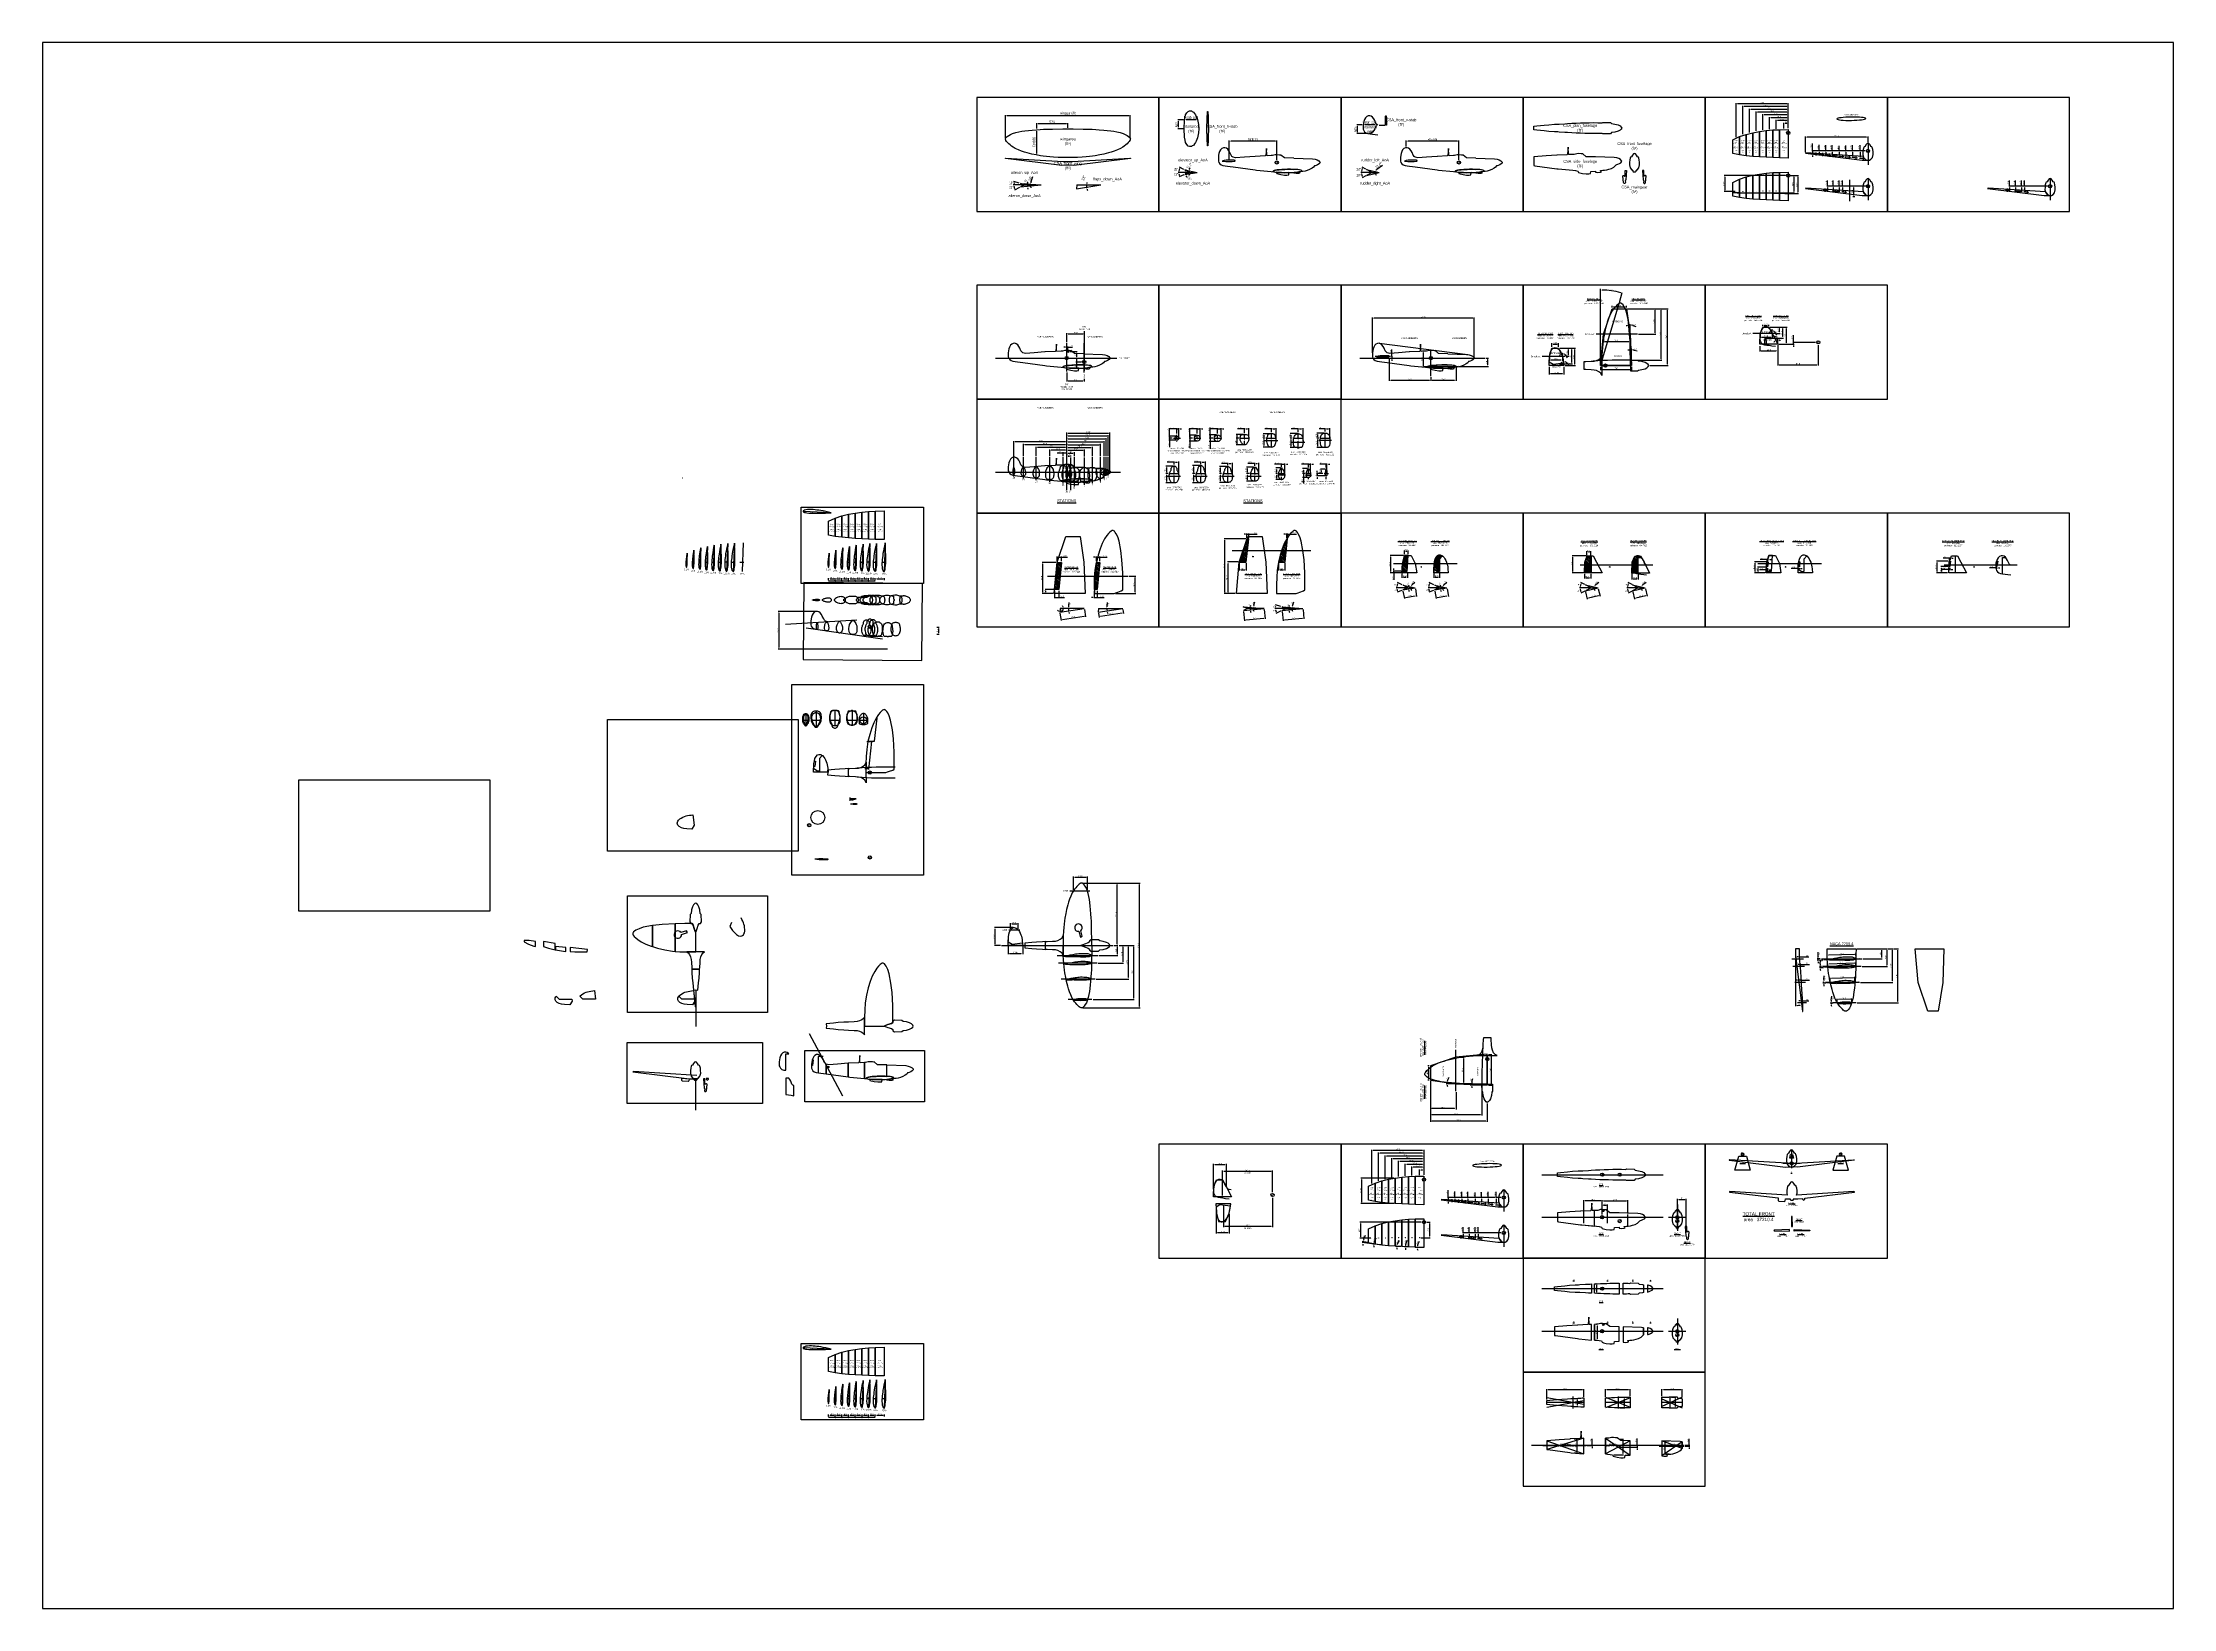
# Model space of a CAD drawing. Header units: centimetres. Extents: x -5325 to 32224, y -11540 to 14619.
# Drawn here: x 13172 to 32224, y -8525 to 5484 of the extents above; entities that cross this region are included whole.
import ezdxf
from ezdxf.lldxf.tags import DXFTag

# ---------------------------------------------------------------- set-up
doc = ezdxf.new("R2010")
doc.units = ezdxf.units.CM
doc.header["$PDMODE"] = 3
doc.header["$PDSIZE"] = -5
doc.layers.get('0').update_dxf_attribs({"color": 10})
doc.styles.add('SEACAD_arial_ttf', font='ARIALN.TTF')
doc.styles.get("Standard").update_dxf_attribs({"font": 'ARIALN.TTF', "width": 0.67})
tags = doc.linetypes.add('CENTER2', pattern=[28.575, 19.05, -3.175, 3.175, -3.175]).pattern_tags.tags
tags[10:11] = [DXFTag(74, 4), DXFTag(75, 0), DXFTag(340, '0'), DXFTag(46, 0.0), DXFTag(50, 0.0), DXFTag(44, 0.0), DXFTag(45, 0.0)]
tags[8:9] = [DXFTag(74, 4), DXFTag(75, 0), DXFTag(340, '0'), DXFTag(46, 0.0), DXFTag(50, 0.0), DXFTag(44, 0.0), DXFTag(45, 0.0)]
tags[6:7] = [DXFTag(74, 4), DXFTag(75, 0), DXFTag(340, '0'), DXFTag(46, 0.0), DXFTag(50, 0.0), DXFTag(44, 0.0), DXFTag(45, 0.0)]
tags[4:5] = [DXFTag(74, 4), DXFTag(75, 0), DXFTag(340, '0'), DXFTag(46, 0.0), DXFTag(50, 0.0), DXFTag(44, 0.0), DXFTag(45, 0.0)]
doc.dimstyles.new('ISO-25', dxfattribs={"dimscale": 5, "dimtxt": 2.5, "dimasz": 2.5, "dimexe": 1.25, "dimexo": 2, "dimtad": 1, "dimdsep": 46, "dimtxsty": 'Standard', "dimcen": 2.5, "dimadec": 0, "dimazin": 0, "dimtfac": 1, "dimtmove": 0, "dimatfit": 3, "dimfxl": 1, "dimarcsym": 0})
picture_1 = doc.add_image_def('image1.jpg', size_in_pixel=(800, 362))
picture_2 = doc.add_image_def('image2.jpg', size_in_pixel=(800, 667))
picture_3 = doc.add_image_def('image3.jpg', size_in_pixel=(800, 342))
picture_4 = doc.add_image_def('image4.gif', size_in_pixel=(750, 1088))
picture_5 = doc.add_image_def('image5.jpg', size_in_pixel=(591, 383))
picture_6 = doc.add_image_def('image6.jpg', size_in_pixel=(590, 369))
pattern_1 = [(315, (19011.797, -3703.857), (7.071068, 7.071068), [])]

# ---------------------------------------------------------------- blocks, each defined once
blk = doc.blocks.new('A$C11176508')
at = {"color": 0}
for points in [[(1313, 1721), (1313, 1721), (3280, 1990), (3280, 1990)], [(3280, 1990), (3280, 1990), (3411, 2007), (4731, 2129), (4731, 2129)], [(4731, 2129), (4731, 2129), (4954, 2149), (4926, 2137), (4911, 2127), (4901, 2119), (4896, 2107), (4898, 2096), (4906, 2085), (4919, 2075), (4957, 2056), (5009, 2038), (5118, 2014), (5275, 1989), (5437, 1970), (5567, 1958), (5793, 1944), (5956, 1937), (6135, 1932), (6284, 1931), (6564, 1934), (6735, 1943), (6735, 1943)], [(6737, 928), (6737, 928), (8417, 986), (8646, 1027), (8832, 1087), (8988, 1177), (9081, 1285), (9094, 1324), (9082, 1369), (9008, 1450), (8876, 1535), (8743, 1589), (8652, 1619), (8591, 1633), (8508, 1734), (8380, 1842), (8161, 1962), (7946, 2038), (7752, 2099), (7563, 2131), (7393, 2131), (7243, 2154), (7194, 2155), (7192, 2193), (7254, 2203), (7270, 2276), (7178, 2307), (6950, 2322), (6753, 2290), (6735, 2287), (6734, 2205), (6796, 2201), (6913, 2189), (7072, 2171), (7289, 2137), (7401, 2105), (7451, 2084), (7473, 2059), (7453, 2033), (7340, 1997), (7196, 1977), (7031, 1960), (6735, 1943), (6735, 1943), (6735, 1943)], [(1315, 841), (1315, 841), (1219, 773), (1134, 673), (1039, 424), (947, 273), (840, 133), (716, 39), (587, 0), (447, 2), (307, 64), (193, 178), (114, 334), (55, 505), (20, 674), (0, 865), (0, 1049), (1, 1210), (41, 1317), (124, 1439), (244, 1538), (409, 1598), (614, 1623), (818, 1649), (1067, 1683), (1313, 1721), (1313, 1721)], [(3280, 774), (3280, 774), (2326, 848), (1541, 904), (1315, 841), (1315, 841)], [(4731, 704), (4731, 704), (4353, 721), (4322, 679), (4303, 67), (4247, 684), (4190, 734), (3307, 772), (3280, 774), (3280, 774)], [(6743, 928), (6737, 928), (5910, 916), (5597, 654), (5554, 664), (5455, 655), (5261, 634), (5068, 642), (4838, 704), (4731, 704), (4731, 704)]]:
    blk.add_lwpolyline(points, dxfattribs=at)
blk.add_lwpolyline([(6314, 2228), (6105, 2233), (5952, 2236), (5796, 2234), (5642, 2231), (5478, 2223), (5335, 2213), (5175, 2197), (5175, 2197), (5223, 2313), (5344, 2348), (5596, 2409), (5914, 2447), (6133, 2447), (6288, 2423)], close=True, dxfattribs=at)
blk.add_ellipse((6185, 2082), major_axis=(-1289, 24), ratio=0.1160341, dxfattribs=at)
blk = doc.blocks.new('*D9')
at = {"color": 0, "lineweight": -2}
for p, q in [((22329, 1811), (22245, 1811)), ((22297, 1785), (22297, 1818)), ((22317, 1811), (22309, 1811)), ((22329, 1785), (22329, 1818))]:
    blk.add_line(p, q, dxfattribs=at)
at = {"color": 0}
for points in [[(22309, 1814), (22309, 1809), (22297, 1811)], [(22317, 1809), (22317, 1814), (22329, 1811)]]:
    blk.add_solid(points, dxfattribs=at)
at = {"layer": 'Defpoints', "color": 0}
for p in [(22297, 1811), (22297, 1775), (22329, 1775)]:
    blk.add_point(p, dxfattribs=at)
at = {"color": 0, "insert": (22265, 1821), "char_height": 12.5, "attachment_point": 5}
blk.add_mtext('32.46', dxfattribs=at)
blk = doc.blocks.new('*D10')
at = {"color": 0, "lineweight": -2}
for p, q in [((22177, 1785), (22177, 1843)), ((22317, 1836), (22190, 1836)), ((22329, 1785), (22329, 1843))]:
    blk.add_line(p, q, dxfattribs=at)
at = {"color": 0}
for points in [[(22190, 1839), (22190, 1834), (22177, 1836)], [(22317, 1834), (22317, 1839), (22329, 1836)]]:
    blk.add_solid(points, dxfattribs=at)
at = {"layer": 'Defpoints', "color": 0}
for p in [(22177, 1836), (22177, 1775), (22329, 1775)]:
    blk.add_point(p, dxfattribs=at)
at = {"color": 0, "insert": (22253, 1846), "char_height": 12.5, "attachment_point": 5}
blk.add_mtext('151.91', dxfattribs=at)
blk = doc.blocks.new('*D11')
at = {"color": 0, "lineweight": -2}
for p, q in [((22057, 1785), (22057, 1868)), ((22317, 1861), (22069, 1861)), ((22329, 1785), (22329, 1868))]:
    blk.add_line(p, q, dxfattribs=at)
at = {"color": 0}
for points in [[(22069, 1864), (22069, 1859), (22057, 1861)], [(22317, 1859), (22317, 1864), (22329, 1861)]]:
    blk.add_solid(points, dxfattribs=at)
at = {"layer": 'Defpoints', "color": 0}
for p in [(22057, 1861), (22057, 1775), (22329, 1775)]:
    blk.add_point(p, dxfattribs=at)
at = {"color": 0, "insert": (22193, 1871), "char_height": 12.5, "attachment_point": 5}
blk.add_mtext('272.43', dxfattribs=at)
blk = doc.blocks.new('*D12')
at = {"color": 0, "lineweight": -2}
for p, q in [((21942, 1785), (21942, 1893)), ((22317, 1886), (21954, 1886)), ((22329, 1785), (22329, 1893))]:
    blk.add_line(p, q, dxfattribs=at)
at = {"color": 0}
for points in [[(21954, 1889), (21954, 1884), (21942, 1886)], [(22317, 1884), (22317, 1889), (22329, 1886)]]:
    blk.add_solid(points, dxfattribs=at)
at = {"layer": 'Defpoints', "color": 0}
for p in [(21942, 1886), (21942, 1775), (22329, 1775)]:
    blk.add_point(p, dxfattribs=at)
at = {"color": 0, "insert": (22135, 1896), "char_height": 12.5, "attachment_point": 5}
blk.add_mtext('387.58', dxfattribs=at)
blk = doc.blocks.new('*D13')
at = {"color": 0, "lineweight": -2}
for p, q in [((22329, 1785), (22329, 1818)), ((22342, 1811), (22385, 1811)), ((22398, 1785), (22398, 1818))]:
    blk.add_line(p, q, dxfattribs=at)
at = {"color": 0}
for points in [[(22342, 1814), (22342, 1809), (22329, 1811)], [(22385, 1809), (22385, 1814), (22398, 1811)]]:
    blk.add_solid(points, dxfattribs=at)
at = {"layer": 'Defpoints', "color": 0}
for p in [(22329, 1775), (22398, 1811), (22398, 1775)]:
    blk.add_point(p, dxfattribs=at)
at = {"color": 0, "insert": (22363, 1821), "char_height": 12.5, "attachment_point": 5}
blk.add_mtext('68.67', dxfattribs=at)
blk = doc.blocks.new('*D14')
at = {"color": 0, "lineweight": -2}
for p, q in [((22329, 1785), (22329, 1843)), ((22342, 1836), (22477, 1836)), ((22489, 1782), (22489, 1843))]:
    blk.add_line(p, q, dxfattribs=at)
at = {"color": 0}
for points in [[(22342, 1839), (22342, 1834), (22329, 1836)], [(22477, 1834), (22477, 1839), (22489, 1836)]]:
    blk.add_solid(points, dxfattribs=at)
at = {"layer": 'Defpoints', "color": 0}
for p in [(22329, 1775), (22489, 1836), (22489, 1772)]:
    blk.add_point(p, dxfattribs=at)
at = {"color": 0, "insert": (22409, 1846), "char_height": 12.5, "attachment_point": 5}
blk.add_mtext('159.87', dxfattribs=at)
blk = doc.blocks.new('*D15')
at = {"color": 0, "lineweight": -2}
for p, q in [((22329, 1785), (22329, 1868)), ((22342, 1861), (22546, 1861)), ((22559, 1785), (22559, 1868))]:
    blk.add_line(p, q, dxfattribs=at)
at = {"color": 0}
for points in [[(22342, 1864), (22342, 1859), (22329, 1861)], [(22546, 1859), (22546, 1864), (22559, 1861)]]:
    blk.add_solid(points, dxfattribs=at)
at = {"layer": 'Defpoints', "color": 0}
for p in [(22329, 1775), (22559, 1861), (22559, 1775)]:
    blk.add_point(p, dxfattribs=at)
at = {"color": 0, "insert": (22444, 1871), "char_height": 12.5, "attachment_point": 5}
blk.add_mtext('229.86', dxfattribs=at)
blk = doc.blocks.new('*D16')
at = {"color": 0, "lineweight": -2}
for p, q in [((22329, 1785), (22329, 1893)), ((22342, 1886), (22619, 1886)), ((22632, 1785), (22632, 1893))]:
    blk.add_line(p, q, dxfattribs=at)
at = {"color": 0}
for points in [[(22342, 1889), (22342, 1884), (22329, 1886)], [(22619, 1884), (22619, 1889), (22632, 1886)]]:
    blk.add_solid(points, dxfattribs=at)
at = {"layer": 'Defpoints', "color": 0}
for p in [(22329, 1775), (22632, 1886), (22632, 1775)]:
    blk.add_point(p, dxfattribs=at)
at = {"color": 0, "insert": (22480, 1896), "char_height": 12.5, "attachment_point": 5}
blk.add_mtext('302.64', dxfattribs=at)
blk = doc.blocks.new('*D17')
at = {"color": 0, "lineweight": -2}
for p, q in [((22329, 1785), (22329, 1918)), ((22342, 1911), (22653, 1911)), ((22665, 1785), (22665, 1918))]:
    blk.add_line(p, q, dxfattribs=at)
at = {"color": 0}
for points in [[(22342, 1914), (22342, 1909), (22329, 1911)], [(22653, 1909), (22653, 1914), (22665, 1911)]]:
    blk.add_solid(points, dxfattribs=at)
at = {"layer": 'Defpoints', "color": 0}
for p in [(22665, 1911), (22329, 1775), (22665, 1775)]:
    blk.add_point(p, dxfattribs=at)
at = {"color": 0, "insert": (22497, 1921), "char_height": 12.5, "attachment_point": 5}
blk.add_mtext('335.9', dxfattribs=at)
blk = doc.blocks.new('*D18')
at = {"color": 0, "lineweight": -2}
for p, q in [((25841, 2587), (26100, 2587)), ((26077, 2661), (26100, 2661)), ((26093, 2648), (26093, 2600))]:
    blk.add_line(p, q, dxfattribs=at)
at = {"color": 0}
for points in [[(26096, 2648), (26091, 2648), (26093, 2661)], [(26091, 2600), (26096, 2600), (26093, 2587)]]:
    blk.add_solid(points, dxfattribs=at)
at = {"layer": 'Defpoints', "color": 0}
for p in [(25831, 2587), (26067, 2661), (26093, 2587)]:
    blk.add_point(p, dxfattribs=at)
at = {"color": 0, "insert": (26084, 2624), "char_height": 12.5, "attachment_point": 5, "rotation": 90}
blk.add_mtext('73.48', dxfattribs=at)
blk = doc.blocks.new('*D19')
at = {"color": 0, "lineweight": -2}
for p, q in [((25233, 2676), (25243, 2676)), ((25236, 2676), (25236, 2739)), ((25236, 2689), (25236, 2701)), ((25236, 2676), (25236, 2661)), ((25233, 2661), (25243, 2661)), ((25236, 2648), (25236, 2636))]:
    blk.add_line(p, q, dxfattribs=at)
at = {"color": 0}
for points in [[(25234, 2689), (25239, 2689), (25236, 2676)], [(25239, 2648), (25234, 2648), (25236, 2661)]]:
    blk.add_solid(points, dxfattribs=at)
at = {"layer": 'Defpoints', "color": 0}
for p in [(25223, 2676), (25223, 2661), (25236, 2661)]:
    blk.add_point(p, dxfattribs=at)
at = {"color": 0, "insert": (25227, 2720), "char_height": 12.5, "attachment_point": 5, "rotation": 90}
blk.add_mtext('15.39', dxfattribs=at)
blk = doc.blocks.new('*D20')
at = {"color": 0, "lineweight": -2}
for p, q in [((25213, 2651), (25213, 2457)), ((25586, 2489), (25586, 2457)), ((25226, 2463), (25573, 2463))]:
    blk.add_line(p, q, dxfattribs=at)
at = {"color": 0}
for points in [[(25226, 2465), (25226, 2461), (25213, 2463)], [(25573, 2461), (25573, 2465), (25586, 2463)]]:
    blk.add_solid(points, dxfattribs=at)
at = {"layer": 'Defpoints', "color": 0}
for p in [(25213, 2661), (25586, 2499), (25586, 2463)]:
    blk.add_point(p, dxfattribs=at)
at = {"color": 0, "insert": (25400, 2472), "char_height": 12.5, "attachment_point": 5}
blk.add_mtext('372.72', dxfattribs=at)
blk = doc.blocks.new('*D21')
at = {"color": 0, "lineweight": -2}
for p, q in [((21850, -2434), (21685, -2434)), ((21691, -2582), (21691, -2446)), ((21736, -2594), (21685, -2594))]:
    blk.add_line(p, q, dxfattribs=at)
at = {"color": 0}
for points in [[(21693, -2446), (21689, -2446), (21691, -2434)], [(21689, -2582), (21693, -2582), (21691, -2594)]]:
    blk.add_solid(points, dxfattribs=at)
at = {"layer": 'Defpoints', "color": 0}
for p in [(21691, -2434), (21860, -2434), (21746, -2594)]:
    blk.add_point(p, dxfattribs=at)
at = {"color": 0, "insert": (21681, -2514), "char_height": 12.5, "attachment_point": 5, "rotation": 90}
blk.add_mtext('160.46', dxfattribs=at)
blk = doc.blocks.new('*D22')
at = {"color": 0, "lineweight": -2}
for p, q in [((21806, -2604), (21806, -2673)), ((21819, -2667), (21923, -2667)), ((21936, -2604), (21936, -2673))]:
    blk.add_line(p, q, dxfattribs=at)
at = {"color": 0}
for points in [[(21819, -2665), (21819, -2669), (21806, -2667)], [(21923, -2669), (21923, -2665), (21936, -2667)]]:
    blk.add_solid(points, dxfattribs=at)
at = {"layer": 'Defpoints', "color": 0}
for p in [(21806, -2594), (21936, -2594), (21936, -2667)]:
    blk.add_point(p, dxfattribs=at)
at = {"color": 0, "insert": (21871, -2657), "char_height": 12.5, "attachment_point": 5}
blk.add_mtext('129.44', dxfattribs=at)
blk = doc.blocks.new('*D23')
at = {"color": 0, "lineweight": -2}
for p, q in [((21827, -2444), (21827, -2395)), ((21840, -2401), (21882, -2401)), ((21895, -2444), (21895, -2395))]:
    blk.add_line(p, q, dxfattribs=at)
at = {"color": 0}
for points in [[(21840, -2399), (21840, -2403), (21827, -2401)], [(21882, -2403), (21882, -2399), (21895, -2401)]]:
    blk.add_solid(points, dxfattribs=at)
at = {"layer": 'Defpoints', "color": 0}
for p in [(21827, -2454), (21895, -2401), (21895, -2454)]:
    blk.add_point(p, dxfattribs=at)
at = {"color": 0, "insert": (21861, -2391), "char_height": 12.5, "attachment_point": 5}
blk.add_mtext('67.25', dxfattribs=at)
blk = doc.blocks.new('*D24')
at = {"color": 0, "lineweight": -2}
for p, q in [((25586, 2489), (25586, 2457)), ((25811, 2577), (25811, 2457)), ((25598, 2463), (25798, 2463))]:
    blk.add_line(p, q, dxfattribs=at)
at = {"color": 0}
for points in [[(25598, 2465), (25598, 2461), (25586, 2463)], [(25798, 2461), (25798, 2465), (25811, 2463)]]:
    blk.add_solid(points, dxfattribs=at)
at = {"layer": 'Defpoints', "color": 0}
for p in [(25586, 2499), (25811, 2587), (25811, 2463)]:
    blk.add_point(p, dxfattribs=at)
at = {"color": 0, "insert": (25698, 2472), "char_height": 12.5, "attachment_point": 5}
blk.add_mtext('224.96', dxfattribs=at)
blk = doc.blocks.new('*D25')
at = {"color": 0, "lineweight": -2}
for p, q in [((22389, -2096), (22389, -1977)), ((22402, -1983), (22502, -1983)), ((22514, -2096), (22514, -1977))]:
    blk.add_line(p, q, dxfattribs=at)
at = {"color": 0}
for points in [[(22402, -1981), (22402, -1985), (22389, -1983)], [(22502, -1985), (22502, -1981), (22514, -1983)]]:
    blk.add_solid(points, dxfattribs=at)
at = {"layer": 'Defpoints', "color": 0}
for p in [(22514, -1983), (22389, -2106), (22514, -2106)]:
    blk.add_point(p, dxfattribs=at)
at = {"color": 0, "insert": (22452, -1974), "char_height": 12.5, "attachment_point": 5}
blk.add_mtext('125.02', dxfattribs=at)
blk = doc.blocks.new('*D26')
at = {"color": 0, "lineweight": -2}
for p, q in [((22474, -2036), (22787, -2036)), ((22780, -2582), (22780, -2048)), ((22752, -2594), (22787, -2594))]:
    blk.add_line(p, q, dxfattribs=at)
at = {"color": 0}
for points in [[(22783, -2048), (22778, -2048), (22780, -2036)], [(22778, -2582), (22783, -2582), (22780, -2594)]]:
    blk.add_solid(points, dxfattribs=at)
at = {"layer": 'Defpoints', "color": 0}
for p in [(22464, -2036), (22780, -2036), (22742, -2594)]:
    blk.add_point(p, dxfattribs=at)
at = {"color": 0, "insert": (22771, -2315), "char_height": 12.5, "attachment_point": 5, "rotation": 90}
blk.add_mtext('558.19', dxfattribs=at)
blk = doc.blocks.new('*D27')
at = {"color": 0, "lineweight": -2}
for p, q in [((27205, 3113), (27205, 3128)), ((27218, 3121), (27321, 3121)), ((27334, 3113), (27334, 3128))]:
    blk.add_line(p, q, dxfattribs=at)
at = {"color": 0}
for points in [[(27218, 3123), (27218, 3119), (27205, 3121)], [(27321, 3119), (27321, 3123), (27334, 3121)]]:
    blk.add_solid(points, dxfattribs=at)
at = {"layer": 'Defpoints', "color": 0}
for p in [(27205, 3103), (27334, 3121), (27334, 3103)]:
    blk.add_point(p, dxfattribs=at)
at = {"color": 0, "insert": (27268, 3131), "char_height": 12.5, "attachment_point": 5}
blk.add_mtext('128.47', dxfattribs=at)
blk = doc.blocks.new('*D28')
at = {"color": 0, "lineweight": -2}
for p, q in [((27344, 3103), (27596, 3103)), ((27590, 2887), (27590, 3091)), ((27442, 2875), (27596, 2875))]:
    blk.add_line(p, q, dxfattribs=at)
at = {"color": 0}
for points in [[(27592, 3091), (27588, 3091), (27590, 3103)], [(27588, 2887), (27592, 2887), (27590, 2875)]]:
    blk.add_solid(points, dxfattribs=at)
at = {"layer": 'Defpoints', "color": 0}
for p in [(27334, 3103), (27590, 3103), (27432, 2875)]:
    blk.add_point(p, dxfattribs=at)
at = {"color": 0, "insert": (27580, 2991), "char_height": 12.5, "attachment_point": 5, "rotation": 90}
blk.add_mtext('228.67', dxfattribs=at)
blk = doc.blocks.new('*D31')
at = {"color": 0, "lineweight": -2}
for p, q in [((26737, 2751), (26879, 2751)), ((26873, 2607), (26873, 2738)), ((26785, 2594), (26879, 2594))]:
    blk.add_line(p, q, dxfattribs=at)
at = {"color": 0}
for points in [[(26875, 2738), (26870, 2738), (26873, 2751)], [(26870, 2607), (26875, 2607), (26873, 2594)]]:
    blk.add_solid(points, dxfattribs=at)
at = {"layer": 'Defpoints', "color": 0}
for p in [(26727, 2751), (26873, 2751), (26775, 2594)]:
    blk.add_point(p, dxfattribs=at)
at = {"color": 0, "insert": (26863, 2672), "char_height": 12.5, "attachment_point": 5, "rotation": 90}
blk.add_mtext('156.59', dxfattribs=at)
blk = doc.blocks.new('*D29')
at = {"color": 0, "lineweight": -2}
for p, q in [((26643, 2584), (26643, 2515)), ((26655, 2522), (26762, 2522)), ((26775, 2584), (26775, 2515))]:
    blk.add_line(p, q, dxfattribs=at)
at = {"color": 0}
for points in [[(26655, 2524), (26655, 2520), (26643, 2522)], [(26762, 2520), (26762, 2524), (26775, 2522)]]:
    blk.add_solid(points, dxfattribs=at)
at = {"layer": 'Defpoints', "color": 0}
for p in [(26643, 2594), (26775, 2594), (26775, 2522)]:
    blk.add_point(p, dxfattribs=at)
at = {"color": 0, "insert": (26707, 2531), "char_height": 12.5, "attachment_point": 5}
blk.add_mtext('132.04', dxfattribs=at)
blk = doc.blocks.new('*D30')
at = {"color": 0, "lineweight": -2}
for p, q in [((26666, 2761), (26666, 2794)), ((26679, 2787), (26714, 2787)), ((26727, 2761), (26727, 2794))]:
    blk.add_line(p, q, dxfattribs=at)
at = {"color": 0}
for points in [[(26679, 2790), (26679, 2785), (26666, 2787)], [(26714, 2785), (26714, 2790), (26727, 2787)]]:
    blk.add_solid(points, dxfattribs=at)
at = {"layer": 'Defpoints', "color": 0}
for p in [(26666, 2751), (26727, 2787), (26727, 2751)]:
    blk.add_point(p, dxfattribs=at)
at = {"color": 0, "insert": (26696, 2797), "char_height": 12.5, "attachment_point": 5}
blk.add_mtext('60.45', dxfattribs=at)
blk = doc.blocks.new('*D32')
at = {"color": 0, "lineweight": -2}
for p, q in [((27103, 2584), (27103, 2553)), ((27115, 2559), (27365, 2559)), ((27378, 2584), (27378, 2553))]:
    blk.add_line(p, q, dxfattribs=at)
at = {"color": 0}
for points in [[(27115, 2561), (27115, 2557), (27103, 2559)], [(27365, 2557), (27365, 2561), (27378, 2559)]]:
    blk.add_solid(points, dxfattribs=at)
at = {"layer": 'Defpoints', "color": 0}
for p in [(27103, 2594), (27378, 2594), (27378, 2559)]:
    blk.add_point(p, dxfattribs=at)
at = {"color": 0, "insert": (27242, 2568), "char_height": 12.5, "attachment_point": 5}
blk.add_mtext('275.03', dxfattribs=at)
blk = doc.blocks.new('*D33')
at = {"color": 0, "lineweight": -2}
for p, q in [((27344, 3103), (27651, 3103)), ((27644, 2654), (27644, 3091)), ((27380, 2642), (27651, 2642))]:
    blk.add_line(p, q, dxfattribs=at)
at = {"color": 0}
for points in [[(27646, 3091), (27642, 3091), (27644, 3103)], [(27642, 2654), (27646, 2654), (27644, 2642)]]:
    blk.add_solid(points, dxfattribs=at)
at = {"layer": 'Defpoints', "color": 0}
for p in [(27334, 3103), (27644, 3103), (27370, 2642)]:
    blk.add_point(p, dxfattribs=at)
at = {"color": 0, "insert": (27635, 2875), "char_height": 12.5, "attachment_point": 5, "rotation": 90}
blk.add_mtext('461.47', dxfattribs=at)
blk = doc.blocks.new('*D34')
at = {"color": 0, "lineweight": -2}
for p, q in [((27344, 3103), (27708, 3103)), ((27702, 2607), (27702, 3091)), ((27543, 2594), (27708, 2594))]:
    blk.add_line(p, q, dxfattribs=at)
at = {"color": 0}
for points in [[(27704, 3091), (27700, 3091), (27702, 3103)], [(27700, 2607), (27704, 2607), (27702, 2594)]]:
    blk.add_solid(points, dxfattribs=at)
at = {"layer": 'Defpoints', "color": 0}
for p in [(27334, 3103), (27702, 3103), (27533, 2594)]:
    blk.add_point(p, dxfattribs=at)
at = {"color": 0, "insert": (27692, 2851), "char_height": 12.5, "attachment_point": 5, "rotation": 90}
blk.add_mtext('509.06', dxfattribs=at)
blk = doc.blocks.new('*D35')
at = {"color": 0, "lineweight": -2}
for p, q in [((27129, 2865), (27129, 2802)), ((27367, 2865), (27367, 2802)), ((27141, 2808), (27354, 2808))]:
    blk.add_line(p, q, dxfattribs=at)
at = {"color": 0}
for points in [[(27141, 2811), (27141, 2806), (27129, 2808)], [(27354, 2806), (27354, 2811), (27367, 2808)]]:
    blk.add_solid(points, dxfattribs=at)
at = {"layer": 'Defpoints', "color": 0}
for p in [(27129, 2875), (27367, 2875), (27367, 2808)]:
    blk.add_point(p, dxfattribs=at)
at = {"color": 0, "insert": (27245, 2818), "char_height": 12.5, "attachment_point": 5}
blk.add_mtext('237.85', dxfattribs=at)
blk = doc.blocks.new('*D36')
at = {"color": 0, "lineweight": -2}
for p, q in [((22752, -2594), (22787, -2594)), ((22780, -2607), (22780, -2671)), ((22616, -2684), (22787, -2684))]:
    blk.add_line(p, q, dxfattribs=at)
at = {"color": 0}
for points in [[(22783, -2607), (22778, -2607), (22780, -2594)], [(22778, -2671), (22783, -2671), (22780, -2684)]]:
    blk.add_solid(points, dxfattribs=at)
at = {"layer": 'Defpoints', "color": 0}
for p in [(22742, -2594), (22606, -2684), (22780, -2684)]:
    blk.add_point(p, dxfattribs=at)
at = {"color": 0, "insert": (22771, -2639), "char_height": 12.5, "attachment_point": 5, "rotation": 90}
blk.add_mtext('89.48', dxfattribs=at)
blk = doc.blocks.new('*D37')
at = {"color": 0, "lineweight": -2}
for p, q in [((22797, -2594), (22836, -2594)), ((22830, -2607), (22830, -2739)), ((22610, -2752), (22836, -2752))]:
    blk.add_line(p, q, dxfattribs=at)
at = {"color": 0}
for points in [[(22832, -2607), (22828, -2607), (22830, -2594)], [(22828, -2739), (22832, -2739), (22830, -2752)]]:
    blk.add_solid(points, dxfattribs=at)
at = {"layer": 'Defpoints', "color": 0}
for p in [(22787, -2594), (22600, -2752), (22830, -2752)]:
    blk.add_point(p, dxfattribs=at)
at = {"color": 0, "insert": (22821, -2673), "char_height": 12.5, "attachment_point": 5, "rotation": 90}
blk.add_mtext('157.79', dxfattribs=at)
blk = doc.blocks.new('*D38')
at = {"color": 0, "lineweight": -2}
for p, q in [((22840, -2594), (22885, -2594)), ((22878, -2607), (22878, -2881)), ((22594, -2894), (22885, -2894))]:
    blk.add_line(p, q, dxfattribs=at)
at = {"color": 0}
for points in [[(22880, -2607), (22876, -2607), (22878, -2594)], [(22876, -2881), (22880, -2881), (22878, -2894)]]:
    blk.add_solid(points, dxfattribs=at)
at = {"layer": 'Defpoints', "color": 0}
for p in [(22830, -2594), (22584, -2894), (22878, -2894)]:
    blk.add_point(p, dxfattribs=at)
at = {"color": 0, "insert": (22869, -2744), "char_height": 12.5, "attachment_point": 5, "rotation": 90}
blk.add_mtext('299.79', dxfattribs=at)
blk = doc.blocks.new('*D39')
at = {"color": 0, "lineweight": -2}
for p, q in [((22888, -2594), (22933, -2594)), ((22926, -2607), (22926, -3066)), ((22565, -3078), (22933, -3078))]:
    blk.add_line(p, q, dxfattribs=at)
at = {"color": 0}
for points in [[(22929, -2607), (22924, -2607), (22926, -2594)], [(22924, -3066), (22929, -3066), (22926, -3078)]]:
    blk.add_solid(points, dxfattribs=at)
at = {"layer": 'Defpoints', "color": 0}
for p in [(22878, -2594), (22555, -3078), (22926, -3078)]:
    blk.add_point(p, dxfattribs=at)
at = {"color": 0, "insert": (22917, -2836), "char_height": 12.5, "attachment_point": 5, "rotation": 90}
blk.add_mtext('483.83', dxfattribs=at)
blk = doc.blocks.new('*D40')
at = {"color": 0, "lineweight": -2}
for p, q in [((25064, 2707), (25064, 3024)), ((25960, 3018), (25076, 3018)), ((25973, 2671), (25973, 3024))]:
    blk.add_line(p, q, dxfattribs=at)
at = {"color": 0}
for points in [[(25076, 3020), (25076, 3016), (25064, 3018)], [(25960, 3016), (25960, 3020), (25973, 3018)]]:
    blk.add_solid(points, dxfattribs=at)
at = {"layer": 'Defpoints', "color": 0}
for p in [(25064, 3018), (25064, 2697), (25973, 2661)]:
    blk.add_point(p, dxfattribs=at)
at = {"color": 0, "insert": (25518, 3027), "char_height": 12.5, "attachment_point": 5}
blk.add_mtext('909.36', dxfattribs=at)
blk = doc.blocks.new('*D41')
at = {"color": 0, "lineweight": -2}
for p, q in [((22474, -2036), (22985, -2036)), ((22978, -2048), (22978, -3140)), ((22474, -3152), (22985, -3152))]:
    blk.add_line(p, q, dxfattribs=at)
at = {"color": 0}
for points in [[(22980, -2048), (22976, -2048), (22978, -2036)], [(22976, -3140), (22980, -3140), (22978, -3152)]]:
    blk.add_solid(points, dxfattribs=at)
at = {"layer": 'Defpoints', "color": 0}
for p in [(22464, -2036), (22464, -3152), (22978, -3152)]:
    blk.add_point(p, dxfattribs=at)
at = {"color": 0, "insert": (22969, -2594), "char_height": 12.5, "attachment_point": 5, "rotation": 90}
blk.add_mtext('1116.38', dxfattribs=at)
blk = doc.blocks.new('*D42')
at = {"color": 0, "lineweight": -2}
for p, q in [((22329, 2804), (22329, 2884)), ((22342, 2878), (22477, 2878)), ((22489, 2804), (22489, 2884))]:
    blk.add_line(p, q, dxfattribs=at)
at = {"color": 0}
for points in [[(22342, 2880), (22342, 2875), (22329, 2878)], [(22477, 2875), (22477, 2880), (22489, 2878)]]:
    blk.add_solid(points, dxfattribs=at)
at = {"layer": 'Defpoints', "color": 0}
for p in [(22489, 2878), (22329, 2794), (22489, 2794)]:
    blk.add_point(p, dxfattribs=at)
at = {"color": 0, "insert": (22409, 2887), "char_height": 12.5, "attachment_point": 5}
blk.add_mtext('159.87', dxfattribs=at)
blk = doc.blocks.new('*D43')
at = {"color": 0, "lineweight": -2}
for p, q in [((29397, -2624), (29619, -2624)), ((29613, -2637), (29613, -2701)), ((29449, -2714), (29619, -2714))]:
    blk.add_line(p, q, dxfattribs=at)
at = {"color": 0}
for points in [[(29615, -2637), (29611, -2637), (29613, -2624)], [(29611, -2701), (29615, -2701), (29613, -2714)]]:
    blk.add_solid(points, dxfattribs=at)
at = {"layer": 'Defpoints', "color": 0}
for p in [(29387, -2624), (29439, -2714), (29613, -2714)]:
    blk.add_point(p, dxfattribs=at)
at = {"color": 0, "insert": (29604, -2669), "char_height": 12.5, "attachment_point": 5, "rotation": 90}
blk.add_mtext('89.48', dxfattribs=at)
blk = doc.blocks.new('*D44')
at = {"color": 0, "lineweight": -2}
for p, q in [((29623, -2624), (29669, -2624)), ((29663, -2637), (29663, -2769)), ((29443, -2782), (29669, -2782))]:
    blk.add_line(p, q, dxfattribs=at)
at = {"color": 0}
for points in [[(29665, -2637), (29660, -2637), (29663, -2624)], [(29660, -2769), (29665, -2769), (29663, -2782)]]:
    blk.add_solid(points, dxfattribs=at)
at = {"layer": 'Defpoints', "color": 0}
for p in [(29613, -2624), (29433, -2782), (29663, -2782)]:
    blk.add_point(p, dxfattribs=at)
at = {"color": 0, "insert": (29653, -2703), "char_height": 12.5, "attachment_point": 5, "rotation": 90}
blk.add_mtext('157.79', dxfattribs=at)
blk = doc.blocks.new('*D45')
at = {"color": 0, "lineweight": -2}
for p, q in [((29673, -2624), (29717, -2624)), ((29711, -2637), (29711, -2911)), ((29426, -2924), (29717, -2924))]:
    blk.add_line(p, q, dxfattribs=at)
at = {"color": 0}
for points in [[(29713, -2637), (29709, -2637), (29711, -2624)], [(29709, -2911), (29713, -2911), (29711, -2924)]]:
    blk.add_solid(points, dxfattribs=at)
at = {"layer": 'Defpoints', "color": 0}
for p in [(29663, -2624), (29416, -2924), (29711, -2924)]:
    blk.add_point(p, dxfattribs=at)
at = {"color": 0, "insert": (29701, -2774), "char_height": 12.5, "attachment_point": 5, "rotation": 90}
blk.add_mtext('299.79', dxfattribs=at)
blk = doc.blocks.new('*D46')
at = {"color": 0, "lineweight": -2}
for p, q in [((29721, -2624), (29765, -2624)), ((29759, -2637), (29759, -3095)), ((29397, -3108), (29765, -3108))]:
    blk.add_line(p, q, dxfattribs=at)
at = {"color": 0}
for points in [[(29761, -2637), (29757, -2637), (29759, -2624)], [(29757, -3095), (29761, -3095), (29759, -3108)]]:
    blk.add_solid(points, dxfattribs=at)
at = {"layer": 'Defpoints', "color": 0}
for p in [(29711, -2624), (29387, -3108), (29759, -3108)]:
    blk.add_point(p, dxfattribs=at)
at = {"color": 0, "insert": (29750, -2866), "char_height": 12.5, "attachment_point": 5, "rotation": 90}
blk.add_mtext('483.83', dxfattribs=at)
blk = doc.blocks.new('*D47')
at = {"color": 0, "lineweight": -2}
for p, q in [((29078, -2782), (29060, -2782)), ((29095, -2793), (29060, -2794)), ((29067, -2757), (29070, -2723))]:
    blk.add_line(p, q, dxfattribs=at)
for start, end in [(175.5014, 177.7507), (180, 182.1553), (184.4046, 186.6539)]:
    blk.add_arc((29384, -2782), 318, start, end, dxfattribs=at)
at = {"color": 0}
for points in [[(29064, -2769), (29068, -2769), (29066, -2782)], [(29069, -2806), (29065, -2807), (29066, -2794)]]:
    blk.add_solid(points, dxfattribs=at)
at = {"layer": 'Defpoints', "color": 0}
for p in [(29066, -2790), (29088, -2782), (29105, -2792), (29415, -2781), (29433, -2782)]:
    blk.add_point(p, dxfattribs=at)
at = {"color": 0, "insert": (29078, -2741), "char_height": 12.5, "attachment_point": 5, "rotation": 265.5014}
blk.add_mtext('2.16%%d', dxfattribs=at)
blk = doc.blocks.new('*D48')
at = {"color": 0, "lineweight": -2}
for p, q in [((29047, -2689), (29049, -2655)), ((29067, -2714), (29040, -2714)), ((29090, -2725), (29040, -2727))]:
    blk.add_line(p, q, dxfattribs=at)
for start, end in [(175.9116, 177.9558), (180, 182.1586), (184.2028, 186.247)]:
    blk.add_arc((29396, -2714), 350, start, end, dxfattribs=at)
at = {"color": 0}
for points in [[(29044, -2701), (29048, -2701), (29046, -2714)], [(29049, -2739), (29045, -2739), (29046, -2727)]]:
    blk.add_solid(points, dxfattribs=at)
at = {"layer": 'Defpoints', "color": 0}
for p in [(29046, -2722), (29077, -2714), (29100, -2725), (29416, -2713), (29439, -2714)]:
    blk.add_point(p, dxfattribs=at)
at = {"color": 0, "insert": (29057, -2672), "char_height": 12.5, "attachment_point": 5, "rotation": 265.9116}
blk.add_mtext('2.16%%d', dxfattribs=at)
blk = doc.blocks.new('*D49')
at = {"color": 0, "lineweight": -2}
for p, q in [((29103, -2924), (29091, -2924)), ((29116, -2932), (29091, -2932)), ((29098, -2899), (29101, -2865))]:
    blk.add_line(p, q, dxfattribs=at)
for start, end in [(174.7693, 177.3846), (180, 181.703), (184.3183, 186.9337)]:
    blk.add_arc((29371, -2924), 274, start, end, dxfattribs=at)
at = {"color": 0}
for points in [[(29095, -2911), (29099, -2912), (29097, -2924)], [(29100, -2944), (29095, -2945), (29097, -2932)]]:
    blk.add_solid(points, dxfattribs=at)
at = {"layer": 'Defpoints', "color": 0}
for p in [(29097, -2929), (29113, -2924), (29126, -2931), (29407, -2923), (29416, -2924)]:
    blk.add_point(p, dxfattribs=at)
at = {"color": 0, "insert": (29109, -2883), "char_height": 12.5, "attachment_point": 5, "rotation": 264.7693}
blk.add_mtext('1.70%%d', dxfattribs=at)
blk = doc.blocks.new('*D50')
at = {"color": 0, "lineweight": -2}
for p, q in [((29166, -3108), (29157, -3108)), ((29176, -3112), (29157, -3112)), ((29165, -3083), (29170, -3049))]:
    blk.add_line(p, q, dxfattribs=at)
for start, end in [(180, 181.2717), (172.2338, 176.1169), (185.1548, 189.0379)]:
    blk.add_arc((29348, -3108), 184, start, end, dxfattribs=at)
at = {"color": 0}
for points in [[(29162, -3095), (29166, -3096), (29163, -3108)], [(29166, -3124), (29162, -3125), (29163, -3112)]]:
    blk.add_solid(points, dxfattribs=at)
at = {"layer": 'Defpoints', "color": 0}
for p in [(29163, -3111), (29176, -3108), (29186, -3112), (29380, -3107), (29387, -3108)]:
    blk.add_point(p, dxfattribs=at)
at = {"color": 0, "insert": (29177, -3067), "char_height": 12.5, "attachment_point": 5, "rotation": 262.2338}
blk.add_mtext('1.27%%d', dxfattribs=at)
blk = doc.blocks.new('*D51')
at = {"color": 0, "lineweight": -2}
for p, q in [((29387, -2704), (29385, -2667)), ((29130, -2714), (29128, -2677)), ((29373, -2674), (29141, -2682))]:
    blk.add_line(p, q, dxfattribs=at)
at = {"color": 0}
for points in [[(29141, -2680), (29141, -2684), (29128, -2683)], [(29373, -2676), (29373, -2671), (29386, -2673)]]:
    blk.add_solid(points, dxfattribs=at)
at = {"layer": 'Defpoints', "color": 0}
for p in [(29128, -2683), (29130, -2724), (29387, -2714)]:
    blk.add_point(p, dxfattribs=at)
at = {"color": 0, "insert": (29257, -2669), "char_height": 12.5, "attachment_point": 5, "rotation": 2.1586}
blk.add_mtext('257.49', dxfattribs=at)
blk = doc.blocks.new('*D52')
at = {"color": 0, "lineweight": -2}
for p, q in [((29133, -2781), (29132, -2754)), ((29371, -2751), (29145, -2760)), ((29384, -2772), (29383, -2745))]:
    blk.add_line(p, q, dxfattribs=at)
at = {"color": 0}
for points in [[(29144, -2758), (29145, -2762), (29132, -2760)], [(29371, -2753), (29371, -2749), (29383, -2751)]]:
    blk.add_solid(points, dxfattribs=at)
at = {"layer": 'Defpoints', "color": 0}
for p in [(29132, -2760), (29133, -2791), (29384, -2782)]:
    blk.add_point(p, dxfattribs=at)
at = {"color": 0, "insert": (29257, -2746), "char_height": 12.5, "attachment_point": 5, "rotation": 2.1553}
blk.add_mtext('251.34', dxfattribs=at)
blk = doc.blocks.new('*D53')
at = {"color": 0, "lineweight": -2}
for p, q in [((29156, -2920), (29155, -2883)), ((29363, -2883), (29168, -2889)), ((29376, -2914), (29375, -2876))]:
    blk.add_line(p, q, dxfattribs=at)
at = {"color": 0}
for points in [[(29167, -2887), (29168, -2891), (29155, -2889)], [(29363, -2885), (29362, -2881), (29375, -2883)]]:
    blk.add_solid(points, dxfattribs=at)
at = {"layer": 'Defpoints', "color": 0}
for p in [(29155, -2889), (29156, -2930), (29376, -2924)]:
    blk.add_point(p, dxfattribs=at)
at = {"color": 0, "insert": (29265, -2877), "char_height": 12.5, "attachment_point": 5, "rotation": 1.703}
blk.add_mtext('220.06', dxfattribs=at)
blk = doc.blocks.new('*D54')
at = {"color": 0, "lineweight": -2}
for p, q in [((29217, -3101), (29217, -3071)), ((29335, -3074), (29229, -3076)), ((29348, -3098), (29347, -3068))]:
    blk.add_line(p, q, dxfattribs=at)
at = {"color": 0}
for points in [[(29229, -3074), (29229, -3079), (29217, -3077)], [(29335, -3076), (29335, -3072), (29347, -3074)]]:
    blk.add_solid(points, dxfattribs=at)
at = {"layer": 'Defpoints', "color": 0}
for p in [(29217, -3077), (29218, -3111), (29348, -3108)]:
    blk.add_point(p, dxfattribs=at)
at = {"color": 0, "insert": (29282, -3066), "char_height": 12.5, "attachment_point": 5, "rotation": 1.2717}
blk.add_mtext('130.31', dxfattribs=at)
blk = doc.blocks.new('*D55')
at = {"color": 0, "lineweight": -2}
for p, q in [((22329, 2531), (22329, 2451)), ((22342, 2458), (22474, 2458)), ((22486, 2475), (22486, 2451))]:
    blk.add_line(p, q, dxfattribs=at)
at = {"color": 0}
for points in [[(22342, 2460), (22342, 2456), (22329, 2458)], [(22474, 2456), (22474, 2460), (22486, 2458)]]:
    blk.add_solid(points, dxfattribs=at)
at = {"layer": 'Defpoints', "color": 0}
for p in [(22329, 2541), (22486, 2485), (22486, 2458)]:
    blk.add_point(p, dxfattribs=at)
at = {"color": 0, "insert": (22408, 2467), "char_height": 12.5, "attachment_point": 5}
blk.add_mtext('157', dxfattribs=at)
blk = doc.blocks.new('*D56')
at = {"color": 0, "lineweight": -2}
blk.add_line((28847, -2717), (28847, -3136), dxfattribs=at)
blk.add_arc((28847, -2707), 423, 271.6931, 275.6413, dxfattribs=at)
at = {"color": 0}
for points in [[(28859, -3127), (28860, -3132), (28847, -3130)], [(28889, -3130), (28888, -3126), (28901, -3126)]]:
    blk.add_solid(points, dxfattribs=at)
at = {"layer": 'Defpoints', "color": 0}
for p in [(28847, -2624), (28847, -2683), (28847, -2710), (28865, -3129), (28908, -3182)]:
    blk.add_point(p, dxfattribs=at)
at = {"color": 0, "insert": (28873, -3120), "char_height": 12.5, "attachment_point": 5, "rotation": 3.6672}
blk.add_mtext('7%%d', dxfattribs=at)
blk = doc.blocks.new('*D57')
at = {"color": 0, "lineweight": -2}
for p, q in [((28886, -3089), (28874, -3089)), ((28899, -3098), (28899, -3083)), ((28908, -3089), (28899, -3089)), ((28908, -3098), (28908, -3083)), ((28908, -3089), (28966, -3089)), ((28921, -3089), (28933, -3089))]:
    blk.add_line(p, q, dxfattribs=at)
at = {"color": 0}
for points in [[(28886, -3091), (28886, -3087), (28899, -3089)], [(28921, -3087), (28921, -3091), (28908, -3089)]]:
    blk.add_solid(points, dxfattribs=at)
at = {"layer": 'Defpoints', "color": 0}
for p in [(28899, -3089), (28899, -3108), (28908, -3108)]:
    blk.add_point(p, dxfattribs=at)
at = {"color": 0, "insert": (28950, -3080), "char_height": 12.5, "attachment_point": 5}
blk.add_mtext('9.65', dxfattribs=at)
blk = doc.blocks.new('*D58')
at = {"color": 0, "lineweight": -2}
for p, q in [((28862, -2905), (28850, -2905)), ((28875, -2914), (28875, -2899)), ((28899, -2905), (28875, -2905)), ((28899, -2914), (28899, -2899)), ((28899, -2905), (28970, -2905)), ((28911, -2905), (28924, -2905))]:
    blk.add_line(p, q, dxfattribs=at)
at = {"color": 0}
for points in [[(28862, -2907), (28862, -2903), (28875, -2905)], [(28911, -2903), (28911, -2907), (28899, -2905)]]:
    blk.add_solid(points, dxfattribs=at)
at = {"layer": 'Defpoints', "color": 0}
for p in [(28875, -2905), (28875, -2924), (28899, -2924)]:
    blk.add_point(p, dxfattribs=at)
at = {"color": 0, "insert": (28950, -2896), "char_height": 12.5, "attachment_point": 5}
blk.add_mtext('23.93', dxfattribs=at)
blk = doc.blocks.new('*D59')
at = {"color": 0, "lineweight": -2}
for p, q in [((28857, -2772), (28857, -2757)), ((28877, -2763), (28869, -2763)), ((28889, -2772), (28889, -2757)), ((28889, -2763), (28970, -2763))]:
    blk.add_line(p, q, dxfattribs=at)
at = {"color": 0}
for points in [[(28869, -2761), (28869, -2765), (28857, -2763)], [(28877, -2765), (28877, -2761), (28889, -2763)]]:
    blk.add_solid(points, dxfattribs=at)
at = {"layer": 'Defpoints', "color": 0}
for p in [(28857, -2763), (28857, -2782), (28889, -2782)]:
    blk.add_point(p, dxfattribs=at)
at = {"color": 0, "insert": (28950, -2754), "char_height": 12.5, "attachment_point": 5}
blk.add_mtext('32.38', dxfattribs=at)
blk = doc.blocks.new('*D60')
at = {"color": 0, "lineweight": -2}
for p, q in [((28848, -2704), (28848, -2689)), ((28869, -2695), (28860, -2695)), ((28881, -2704), (28881, -2689)), ((28881, -2695), (28965, -2695))]:
    blk.add_line(p, q, dxfattribs=at)
at = {"color": 0}
for points in [[(28860, -2693), (28860, -2697), (28848, -2695)], [(28869, -2697), (28869, -2693), (28881, -2695)]]:
    blk.add_solid(points, dxfattribs=at)
at = {"layer": 'Defpoints', "color": 0}
for p in [(28848, -2695), (28848, -2714), (28881, -2714)]:
    blk.add_point(p, dxfattribs=at)
at = {"color": 0, "insert": (28950, -2685), "char_height": 12.5, "attachment_point": 5}
blk.add_mtext('33.6', dxfattribs=at)
blk = doc.blocks.new('*D61')
at = {"color": 0, "lineweight": -2}
for p, q in [((22339, 2661), (22423, 2661)), ((22462, 2626), (22411, 2626)), ((22417, 2661), (22417, 2574)), ((22417, 2648), (22417, 2639))]:
    blk.add_line(p, q, dxfattribs=at)
at = {"color": 0}
for points in [[(22419, 2648), (22415, 2648), (22417, 2661)], [(22415, 2639), (22419, 2639), (22417, 2626)]]:
    blk.add_solid(points, dxfattribs=at)
at = {"layer": 'Defpoints', "color": 0}
for p in [(22329, 2661), (22417, 2626), (22472, 2626)]:
    blk.add_point(p, dxfattribs=at)
at = {"color": 0, "insert": (22408, 2594), "char_height": 12.5, "attachment_point": 5, "rotation": 90}
blk.add_mtext('34.48', dxfattribs=at)
blk = doc.blocks.new('*D62')
at = {"color": 0, "lineweight": -2}
for p, q in [((24491, 1682), (24491, 1717)), ((24510, 1623), (24510, 1717)), ((24491, 1711), (24428, 1711)), ((24478, 1711), (24466, 1711)), ((24491, 1711), (24510, 1711)), ((24522, 1711), (24535, 1711))]:
    blk.add_line(p, q, dxfattribs=at)
at = {"color": 0}
for points in [[(24478, 1709), (24478, 1713), (24491, 1711)], [(24522, 1713), (24522, 1709), (24510, 1711)]]:
    blk.add_solid(points, dxfattribs=at)
at = {"layer": 'Defpoints', "color": 0}
for p in [(24491, 1672), (24510, 1711), (24510, 1613)]:
    blk.add_point(p, dxfattribs=at)
at = {"color": 0, "insert": (24447, 1720), "char_height": 12.5, "attachment_point": 5}
blk.add_mtext('18.93', dxfattribs=at)
blk = doc.blocks.new('*D63')
at = {"color": 0, "lineweight": -2}
for p, q in [((24481, 1672), (24438, 1672)), ((24461, 1628), (24438, 1628)), ((24445, 1659), (24445, 1640))]:
    blk.add_line(p, q, dxfattribs=at)
at = {"color": 0}
for points in [[(24447, 1659), (24443, 1659), (24445, 1672)], [(24443, 1640), (24447, 1640), (24445, 1628)]]:
    blk.add_solid(points, dxfattribs=at)
at = {"layer": 'Defpoints', "color": 0}
for p in [(24445, 1628), (24471, 1628), (24491, 1672)]:
    blk.add_point(p, dxfattribs=at)
at = {"color": 0, "insert": (24435, 1650), "char_height": 12.5, "attachment_point": 5, "rotation": 90}
blk.add_mtext('43.7', dxfattribs=at)
blk = doc.blocks.new('*D64')
at = {"color": 0, "lineweight": -2}
for p, q in [((24461, 1628), (24438, 1628)), ((24481, 1592), (24438, 1592)), ((24445, 1628), (24445, 1540)), ((24445, 1615), (24445, 1604))]:
    blk.add_line(p, q, dxfattribs=at)
at = {"color": 0}
for points in [[(24447, 1615), (24443, 1615), (24445, 1628)], [(24443, 1604), (24447, 1604), (24445, 1592)]]:
    blk.add_solid(points, dxfattribs=at)
at = {"layer": 'Defpoints', "color": 0}
for p in [(24445, 1592), (24471, 1628), (24491, 1592)]:
    blk.add_point(p, dxfattribs=at)
at = {"color": 0, "insert": (24435, 1560), "char_height": 12.5, "attachment_point": 5, "rotation": 90}
blk.add_mtext('35.93', dxfattribs=at)
blk = doc.blocks.new('*D65')
at = {"color": 0, "lineweight": -2}
for p, q in [((24250, 1688), (24250, 1717)), ((24281, 1627), (24281, 1717)), ((24250, 1711), (24186, 1711)), ((24238, 1711), (24225, 1711)), ((24250, 1711), (24281, 1711)), ((24293, 1711), (24306, 1711))]:
    blk.add_line(p, q, dxfattribs=at)
at = {"color": 0}
for points in [[(24238, 1709), (24238, 1713), (24250, 1711)], [(24293, 1713), (24293, 1709), (24281, 1711)]]:
    blk.add_solid(points, dxfattribs=at)
at = {"layer": 'Defpoints', "color": 0}
for p in [(24250, 1678), (24281, 1711), (24281, 1617)]:
    blk.add_point(p, dxfattribs=at)
at = {"color": 0, "insert": (24206, 1720), "char_height": 12.5, "attachment_point": 5}
blk.add_mtext('30.59', dxfattribs=at)
blk = doc.blocks.new('*D66')
at = {"color": 0, "lineweight": -2}
for p, q in [((24240, 1678), (24198, 1678)), ((24210, 1628), (24198, 1628)), ((24204, 1665), (24204, 1640))]:
    blk.add_line(p, q, dxfattribs=at)
at = {"color": 0}
for points in [[(24206, 1665), (24202, 1665), (24204, 1678)], [(24202, 1640), (24206, 1640), (24204, 1628)]]:
    blk.add_solid(points, dxfattribs=at)
at = {"layer": 'Defpoints', "color": 0}
for p in [(24204, 1628), (24220, 1628), (24250, 1678)]:
    blk.add_point(p, dxfattribs=at)
at = {"color": 0, "insert": (24195, 1653), "char_height": 12.5, "attachment_point": 5, "rotation": 90}
blk.add_mtext('49.77', dxfattribs=at)
blk = doc.blocks.new('*D67')
at = {"color": 0, "lineweight": -2}
for p, q in [((24210, 1628), (24198, 1628)), ((24240, 1575), (24198, 1575)), ((24204, 1615), (24204, 1588))]:
    blk.add_line(p, q, dxfattribs=at)
at = {"color": 0}
for points in [[(24206, 1615), (24202, 1615), (24204, 1628)], [(24202, 1588), (24206, 1588), (24204, 1575)]]:
    blk.add_solid(points, dxfattribs=at)
at = {"layer": 'Defpoints', "color": 0}
for p in [(24204, 1575), (24220, 1628), (24250, 1575)]:
    blk.add_point(p, dxfattribs=at)
at = {"color": 0, "insert": (24195, 1602), "char_height": 12.5, "attachment_point": 5, "rotation": 90}
blk.add_mtext('52.43', dxfattribs=at)
blk = doc.blocks.new('*D68')
at = {"color": 0, "lineweight": -2}
for p, q in [((24010, 1717), (23949, 1717)), ((24010, 1696), (24010, 1723)), ((24022, 1717), (24033, 1717)), ((24046, 1619), (24046, 1723))]:
    blk.add_line(p, q, dxfattribs=at)
at = {"color": 0}
for points in [[(24022, 1719), (24022, 1715), (24010, 1717)], [(24033, 1715), (24033, 1719), (24046, 1717)]]:
    blk.add_solid(points, dxfattribs=at)
at = {"layer": 'Defpoints', "color": 0}
for p in [(24046, 1717), (24010, 1686), (24046, 1609)]:
    blk.add_point(p, dxfattribs=at)
at = {"color": 0, "insert": (23967, 1727), "char_height": 12.5, "attachment_point": 5}
blk.add_mtext('35.71', dxfattribs=at)
blk = doc.blocks.new('*D69')
at = {"color": 0, "lineweight": -2}
for p, q in [((24000, 1686), (23936, 1686)), ((23964, 1628), (23936, 1628)), ((23942, 1674), (23942, 1640))]:
    blk.add_line(p, q, dxfattribs=at)
at = {"color": 0}
for points in [[(23945, 1674), (23940, 1674), (23942, 1686)], [(23940, 1640), (23945, 1640), (23942, 1628)]]:
    blk.add_solid(points, dxfattribs=at)
at = {"layer": 'Defpoints', "color": 0}
for p in [(23942, 1628), (23974, 1628), (24010, 1686)]:
    blk.add_point(p, dxfattribs=at)
at = {"color": 0, "insert": (23933, 1657), "char_height": 12.5, "attachment_point": 5, "rotation": 90}
blk.add_mtext('58.53', dxfattribs=at)
blk = doc.blocks.new('*D70')
at = {"color": 0, "lineweight": -2}
for p, q in [((23964, 1628), (23936, 1628)), ((24000, 1559), (23936, 1559)), ((23942, 1615), (23942, 1572))]:
    blk.add_line(p, q, dxfattribs=at)
at = {"color": 0}
for points in [[(23945, 1615), (23940, 1615), (23942, 1628)], [(23940, 1572), (23945, 1572), (23942, 1559)]]:
    blk.add_solid(points, dxfattribs=at)
at = {"layer": 'Defpoints', "color": 0}
for p in [(23942, 1559), (23974, 1628), (24010, 1559)]:
    blk.add_point(p, dxfattribs=at)
at = {"color": 0, "insert": (23933, 1594), "char_height": 12.5, "attachment_point": 5, "rotation": 90}
blk.add_mtext('68.57', dxfattribs=at)
blk = doc.blocks.new('*D71')
at = {"color": 0, "lineweight": -2}
for p, q in [((23769, 1717), (23712, 1717)), ((23769, 1701), (23769, 1723)), ((23782, 1717), (23798, 1717)), ((23811, 1616), (23811, 1723))]:
    blk.add_line(p, q, dxfattribs=at)
at = {"color": 0}
for points in [[(23782, 1719), (23782, 1715), (23769, 1717)], [(23798, 1715), (23798, 1719), (23811, 1717)]]:
    blk.add_solid(points, dxfattribs=at)
at = {"layer": 'Defpoints', "color": 0}
for p in [(23811, 1717), (23769, 1691), (23811, 1606)]:
    blk.add_point(p, dxfattribs=at)
at = {"color": 0, "insert": (23727, 1727), "char_height": 12.5, "attachment_point": 5}
blk.add_mtext('41.5', dxfattribs=at)
blk = doc.blocks.new('*D72')
at = {"color": 0, "lineweight": -2}
for p, q in [((23759, 1691), (23696, 1691)), ((23714, 1628), (23696, 1628)), ((23702, 1678), (23702, 1640))]:
    blk.add_line(p, q, dxfattribs=at)
at = {"color": 0}
for points in [[(23704, 1678), (23700, 1678), (23702, 1691)], [(23700, 1640), (23704, 1640), (23702, 1628)]]:
    blk.add_solid(points, dxfattribs=at)
at = {"layer": 'Defpoints', "color": 0}
for p in [(23702, 1628), (23724, 1628), (23769, 1691)]:
    blk.add_point(p, dxfattribs=at)
at = {"color": 0, "insert": (23693, 1659), "char_height": 12.5, "attachment_point": 5, "rotation": 90}
blk.add_mtext('62.75', dxfattribs=at)
blk = doc.blocks.new('*D73')
at = {"color": 0, "lineweight": -2}
for p, q in [((23714, 1628), (23696, 1628)), ((23759, 1549), (23696, 1549)), ((23702, 1615), (23702, 1562))]:
    blk.add_line(p, q, dxfattribs=at)
at = {"color": 0}
for points in [[(23704, 1615), (23700, 1615), (23702, 1628)], [(23700, 1562), (23704, 1562), (23702, 1549)]]:
    blk.add_solid(points, dxfattribs=at)
at = {"layer": 'Defpoints', "color": 0}
for p in [(23702, 1549), (23724, 1628), (23769, 1549)]:
    blk.add_point(p, dxfattribs=at)
at = {"color": 0, "insert": (23693, 1588), "char_height": 12.5, "attachment_point": 5, "rotation": 90}
blk.add_mtext('78.68', dxfattribs=at)
blk = doc.blocks.new('*D74')
at = {"color": 0, "lineweight": -2}
for p, q in [((23529, 1729), (23468, 1729)), ((23529, 1709), (23529, 1735)), ((23541, 1729), (23558, 1729)), ((23571, 1618), (23571, 1735))]:
    blk.add_line(p, q, dxfattribs=at)
at = {"color": 0}
for points in [[(23541, 1731), (23541, 1727), (23529, 1729)], [(23558, 1727), (23558, 1731), (23571, 1729)]]:
    blk.add_solid(points, dxfattribs=at)
at = {"layer": 'Defpoints', "color": 0}
for p in [(23571, 1729), (23529, 1699), (23571, 1608)]:
    blk.add_point(p, dxfattribs=at)
at = {"color": 0, "insert": (23486, 1738), "char_height": 12.5, "attachment_point": 5}
blk.add_mtext('41.96', dxfattribs=at)
blk = doc.blocks.new('*D75')
at = {"color": 0, "lineweight": -2}
for p, q in [((23519, 1700), (23455, 1700)), ((23477, 1628), (23455, 1628)), ((23462, 1688), (23462, 1640))]:
    blk.add_line(p, q, dxfattribs=at)
at = {"color": 0}
for points in [[(23464, 1688), (23459, 1688), (23462, 1700)], [(23459, 1640), (23464, 1640), (23462, 1628)]]:
    blk.add_solid(points, dxfattribs=at)
at = {"layer": 'Defpoints', "color": 0}
for p in [(23462, 1628), (23487, 1628), (23529, 1700)]:
    blk.add_point(p, dxfattribs=at)
at = {"color": 0, "insert": (23452, 1664), "char_height": 12.5, "attachment_point": 5, "rotation": 90}
blk.add_mtext('72.27', dxfattribs=at)
blk = doc.blocks.new('*D76')
at = {"color": 0, "lineweight": -2}
for p, q in [((23477, 1628), (23455, 1628)), ((23519, 1546), (23455, 1546)), ((23462, 1615), (23462, 1559))]:
    blk.add_line(p, q, dxfattribs=at)
at = {"color": 0}
for points in [[(23464, 1615), (23459, 1615), (23462, 1628)], [(23459, 1559), (23464, 1559), (23462, 1546)]]:
    blk.add_solid(points, dxfattribs=at)
at = {"layer": 'Defpoints', "color": 0}
for p in [(23462, 1546), (23487, 1628), (23529, 1546)]:
    blk.add_point(p, dxfattribs=at)
at = {"color": 0, "insert": (23452, 1587), "char_height": 12.5, "attachment_point": 5, "rotation": 90}
blk.add_mtext('81.73', dxfattribs=at)
blk = doc.blocks.new('*D77')
at = {"color": 0, "lineweight": -2}
for p, q in [((24640, 2027), (24587, 2027)), ((24640, 2003), (24640, 2033)), ((24652, 2027), (24670, 2027)), ((24683, 1942), (24683, 2033))]:
    blk.add_line(p, q, dxfattribs=at)
at = {"color": 0}
for points in [[(24652, 2029), (24652, 2025), (24640, 2027)], [(24670, 2025), (24670, 2029), (24683, 2027)]]:
    blk.add_solid(points, dxfattribs=at)
at = {"layer": 'Defpoints', "color": 0}
for p in [(24640, 1993), (24683, 2027), (24683, 1932)]:
    blk.add_point(p, dxfattribs=at)
at = {"color": 0, "insert": (24597, 2036), "char_height": 12.5, "attachment_point": 5}
blk.add_mtext('43', dxfattribs=at)
blk = doc.blocks.new('*D78')
at = {"color": 0, "lineweight": -2}
for p, q in [((24630, 1989), (24566, 1989)), ((24583, 1945), (24566, 1945)), ((24572, 1977), (24572, 1957))]:
    blk.add_line(p, q, dxfattribs=at)
at = {"color": 0}
for points in [[(24574, 1977), (24570, 1977), (24572, 1989)], [(24570, 1957), (24574, 1957), (24572, 1945)]]:
    blk.add_solid(points, dxfattribs=at)
at = {"layer": 'Defpoints', "color": 0}
for p in [(24572, 1945), (24593, 1945), (24640, 1989)]:
    blk.add_point(p, dxfattribs=at)
at = {"color": 0, "insert": (24563, 1967), "char_height": 12.5, "attachment_point": 5, "rotation": 90}
blk.add_mtext('44.85', dxfattribs=at)
blk = doc.blocks.new('*D79')
at = {"color": 0, "lineweight": -2}
for p, q in [((24583, 1945), (24566, 1945)), ((24572, 1932), (24572, 1873)), ((24630, 1860), (24566, 1860))]:
    blk.add_line(p, q, dxfattribs=at)
at = {"color": 0}
for points in [[(24574, 1932), (24570, 1932), (24572, 1945)], [(24570, 1873), (24574, 1873), (24572, 1860)]]:
    blk.add_solid(points, dxfattribs=at)
at = {"layer": 'Defpoints', "color": 0}
for p in [(24593, 1945), (24572, 1860), (24640, 1860)]:
    blk.add_point(p, dxfattribs=at)
at = {"color": 0, "insert": (24563, 1903), "char_height": 12.5, "attachment_point": 5, "rotation": 90}
blk.add_mtext('84.11', dxfattribs=at)
blk = doc.blocks.new('*D80')
at = {"color": 0, "lineweight": -2}
for p, q in [((24399, 2027), (24337, 2027)), ((24399, 1998), (24399, 2033)), ((24412, 2027), (24430, 2027)), ((24443, 1917), (24443, 2033))]:
    blk.add_line(p, q, dxfattribs=at)
at = {"color": 0}
for points in [[(24412, 2029), (24412, 2025), (24399, 2027)], [(24430, 2025), (24430, 2029), (24443, 2027)]]:
    blk.add_solid(points, dxfattribs=at)
at = {"layer": 'Defpoints', "color": 0}
for p in [(24399, 1988), (24443, 2027), (24443, 1907)]:
    blk.add_point(p, dxfattribs=at)
at = {"color": 0, "insert": (24357, 2036), "char_height": 12.5, "attachment_point": 5}
blk.add_mtext('43.35', dxfattribs=at)
blk = doc.blocks.new('*D81')
at = {"color": 0, "lineweight": -2}
for p, q in [((24389, 1985), (24326, 1985)), ((24346, 1945), (24326, 1945)), ((24332, 1972), (24332, 1957))]:
    blk.add_line(p, q, dxfattribs=at)
at = {"color": 0}
for points in [[(24334, 1972), (24330, 1972), (24332, 1985)], [(24330, 1957), (24334, 1957), (24332, 1945)]]:
    blk.add_solid(points, dxfattribs=at)
at = {"layer": 'Defpoints', "color": 0}
for p in [(24332, 1945), (24356, 1945), (24399, 1985)]:
    blk.add_point(p, dxfattribs=at)
at = {"color": 0, "insert": (24323, 1965), "char_height": 12.5, "attachment_point": 5, "rotation": 90}
blk.add_mtext('40.33', dxfattribs=at)
blk = doc.blocks.new('*D82')
at = {"color": 0, "lineweight": -2}
for p, q in [((24346, 1945), (24326, 1945)), ((24332, 1932), (24332, 1872)), ((24359, 1860), (24326, 1860))]:
    blk.add_line(p, q, dxfattribs=at)
at = {"color": 0}
for points in [[(24334, 1932), (24330, 1932), (24332, 1945)], [(24330, 1872), (24334, 1872), (24332, 1860)]]:
    blk.add_solid(points, dxfattribs=at)
at = {"layer": 'Defpoints', "color": 0}
for p in [(24356, 1945), (24332, 1860), (24369, 1860)]:
    blk.add_point(p, dxfattribs=at)
at = {"color": 0, "insert": (24323, 1902), "char_height": 12.5, "attachment_point": 5, "rotation": 90}
blk.add_mtext('84.77', dxfattribs=at)
blk = doc.blocks.new('*D83')
at = {"color": 0, "lineweight": -2}
for p, q in [((24159, 2027), (24100, 2027)), ((24159, 1998), (24159, 2033)), ((24171, 2027), (24189, 2027)), ((24201, 1934), (24201, 2033))]:
    blk.add_line(p, q, dxfattribs=at)
at = {"color": 0}
for points in [[(24171, 2029), (24171, 2025), (24159, 2027)], [(24189, 2025), (24189, 2029), (24201, 2027)]]:
    blk.add_solid(points, dxfattribs=at)
at = {"layer": 'Defpoints', "color": 0}
for p in [(24159, 1988), (24201, 2027), (24201, 1924)]:
    blk.add_point(p, dxfattribs=at)
at = {"color": 0, "insert": (24116, 2036), "char_height": 12.5, "attachment_point": 5}
blk.add_mtext('42.4', dxfattribs=at)
blk = doc.blocks.new('*D84')
at = {"color": 0, "lineweight": -2}
for p, q in [((24149, 1983), (24085, 1983)), ((24103, 1945), (24085, 1945)), ((24091, 1971), (24091, 1957))]:
    blk.add_line(p, q, dxfattribs=at)
at = {"color": 0}
for points in [[(24094, 1971), (24089, 1971), (24091, 1983)], [(24089, 1957), (24094, 1957), (24091, 1945)]]:
    blk.add_solid(points, dxfattribs=at)
at = {"layer": 'Defpoints', "color": 0}
for p in [(24091, 1945), (24113, 1945), (24159, 1983)]:
    blk.add_point(p, dxfattribs=at)
at = {"color": 0, "insert": (24082, 1964), "char_height": 12.5, "attachment_point": 5, "rotation": 90}
blk.add_mtext('38.51', dxfattribs=at)
blk = doc.blocks.new('*D85')
at = {"color": 0, "lineweight": -2}
for p, q in [((24103, 1945), (24085, 1945)), ((24091, 1932), (24091, 1878)), ((24149, 1865), (24085, 1865))]:
    blk.add_line(p, q, dxfattribs=at)
at = {"color": 0}
for points in [[(24094, 1932), (24089, 1932), (24091, 1945)], [(24089, 1878), (24094, 1878), (24091, 1865)]]:
    blk.add_solid(points, dxfattribs=at)
at = {"layer": 'Defpoints', "color": 0}
for p in [(24113, 1945), (24091, 1865), (24159, 1865)]:
    blk.add_point(p, dxfattribs=at)
at = {"color": 0, "insert": (24082, 1905), "char_height": 12.5, "attachment_point": 5, "rotation": 90}
blk.add_mtext('79.15', dxfattribs=at)
blk = doc.blocks.new('*D86')
at = {"color": 0, "lineweight": -2}
for p, q in [((23918, 2027), (23856, 2027)), ((23918, 1993), (23918, 2033)), ((23931, 2027), (23945, 2027)), ((23957, 1953), (23957, 2033))]:
    blk.add_line(p, q, dxfattribs=at)
at = {"color": 0}
for points in [[(23931, 2029), (23931, 2025), (23918, 2027)], [(23945, 2025), (23945, 2029), (23957, 2027)]]:
    blk.add_solid(points, dxfattribs=at)
at = {"layer": 'Defpoints', "color": 0}
for p in [(23918, 1983), (23957, 2027), (23957, 1943)]:
    blk.add_point(p, dxfattribs=at)
at = {"color": 0, "insert": (23876, 2036), "char_height": 12.5, "attachment_point": 5}
blk.add_mtext('38.86', dxfattribs=at)
blk = doc.blocks.new('*D87')
at = {"color": 0, "lineweight": -2}
for p, q in [((23908, 1978), (23845, 1978)), ((23868, 1945), (23845, 1945)), ((23851, 1978), (23851, 1893)), ((23851, 1966), (23851, 1957))]:
    blk.add_line(p, q, dxfattribs=at)
at = {"color": 0}
for points in [[(23853, 1966), (23849, 1966), (23851, 1978)], [(23849, 1957), (23853, 1957), (23851, 1945)]]:
    blk.add_solid(points, dxfattribs=at)
at = {"layer": 'Defpoints', "color": 0}
for p in [(23851, 1945), (23878, 1945), (23918, 1978)]:
    blk.add_point(p, dxfattribs=at)
at = {"color": 0, "insert": (23842, 1912), "char_height": 12.5, "attachment_point": 5, "rotation": 90}
blk.add_mtext('33.89', dxfattribs=at)
blk = doc.blocks.new('*D88')
at = {"color": 0, "lineweight": -2}
for p, q in [((23863, 1945), (23845, 1945)), ((23851, 1932), (23851, 1898)), ((23908, 1885), (23845, 1885))]:
    blk.add_line(p, q, dxfattribs=at)
at = {"color": 0}
for points in [[(23853, 1932), (23849, 1932), (23851, 1945)], [(23849, 1898), (23853, 1898), (23851, 1885)]]:
    blk.add_solid(points, dxfattribs=at)
at = {"layer": 'Defpoints', "color": 0}
for p in [(23873, 1945), (23851, 1885), (23918, 1885)]:
    blk.add_point(p, dxfattribs=at)
at = {"color": 0, "insert": (23842, 1915), "char_height": 12.5, "attachment_point": 5, "rotation": 90}
blk.add_mtext('59.32', dxfattribs=at)
blk = doc.blocks.new('*D89')
at = {"color": 0, "lineweight": -2}
for p, q in [((23678, 2027), (23613, 2027)), ((23666, 2027), (23653, 2027)), ((23678, 1986), (23678, 2033)), ((23678, 2027), (23709, 2027)), ((23709, 1955), (23709, 2033)), ((23721, 2027), (23734, 2027))]:
    blk.add_line(p, q, dxfattribs=at)
at = {"color": 0}
for points in [[(23666, 2025), (23666, 2029), (23678, 2027)], [(23721, 2029), (23721, 2025), (23709, 2027)]]:
    blk.add_solid(points, dxfattribs=at)
at = {"layer": 'Defpoints', "color": 0}
for p in [(23678, 1976), (23709, 2027), (23709, 1945)]:
    blk.add_point(p, dxfattribs=at)
at = {"color": 0, "insert": (23633, 2036), "char_height": 12.5, "attachment_point": 5}
blk.add_mtext('30.78', dxfattribs=at)
blk = doc.blocks.new('*D90')
at = {"color": 0, "lineweight": -2}
for p, q in [((23668, 1975), (23604, 1975)), ((23637, 1945), (23604, 1945)), ((23611, 1975), (23611, 2040)), ((23611, 1988), (23611, 2000)), ((23611, 1975), (23611, 1945)), ((23611, 1932), (23611, 1920))]:
    blk.add_line(p, q, dxfattribs=at)
at = {"color": 0}
for points in [[(23608, 1988), (23613, 1988), (23611, 1975)], [(23613, 1932), (23608, 1932), (23611, 1945)]]:
    blk.add_solid(points, dxfattribs=at)
at = {"layer": 'Defpoints', "color": 0}
for p in [(23611, 1945), (23647, 1945), (23678, 1975)]:
    blk.add_point(p, dxfattribs=at)
at = {"color": 0, "insert": (23601, 2020), "char_height": 12.5, "attachment_point": 5, "rotation": 90}
blk.add_mtext('30.78', dxfattribs=at)
blk = doc.blocks.new('*D91')
at = {"color": 0, "lineweight": -2}
for p, q in [((23637, 1945), (23604, 1945)), ((23668, 1914), (23604, 1914)), ((23611, 1957), (23611, 1970)), ((23611, 1945), (23611, 1849)), ((23611, 1945), (23611, 1914))]:
    blk.add_line(p, q, dxfattribs=at)
at = {"color": 0}
for points in [[(23608, 1957), (23613, 1957), (23611, 1945)], [(23613, 1901), (23608, 1901), (23611, 1914)]]:
    blk.add_solid(points, dxfattribs=at)
at = {"layer": 'Defpoints', "color": 0}
for p in [(23611, 1914), (23647, 1945), (23678, 1914)]:
    blk.add_point(p, dxfattribs=at)
at = {"color": 0, "insert": (23601, 1869), "char_height": 12.5, "attachment_point": 5, "rotation": 90}
blk.add_mtext('30.78', dxfattribs=at)
blk = doc.blocks.new('*D92')
at = {"color": 0, "lineweight": -2}
blk.add_line((22061, 4490), (22061, 4691), dxfattribs=at)
at = {"color": 0}
for points in [[(22063, 4691), (22059, 4691), (22061, 4704)], [(22059, 4490), (22063, 4490), (22061, 4477)]]:
    blk.add_solid(points, dxfattribs=at)
at = {"layer": 'Defpoints', "color": 0}
for p in [(22061, 4704), (22061, 4704), (22061, 4477)]:
    blk.add_point(p, dxfattribs=at)
at = {"color": 0, "insert": (22039, 4593), "char_height": 25, "attachment_point": 5, "rotation": 90}
blk.add_mtext('Cord (ft)', dxfattribs=at)
blk = doc.blocks.new('*D93')
at = {"color": 0, "lineweight": -2}
for p, q in [((21782, 4632), (21782, 4834)), ((22886, 4828), (21794, 4828)), ((22898, 4632), (22898, 4834))]:
    blk.add_line(p, q, dxfattribs=at)
at = {"color": 0}
for points in [[(21794, 4830), (21794, 4826), (21782, 4828)], [(22886, 4826), (22886, 4830), (22898, 4828)]]:
    blk.add_solid(points, dxfattribs=at)
at = {"layer": 'Defpoints', "color": 0}
for p in [(21782, 4828), (21782, 4622), (22898, 4622)]:
    blk.add_point(p, dxfattribs=at)
at = {"color": 0, "insert": (22340, 4850), "char_height": 25, "attachment_point": 5}
blk.add_mtext('wingspan (ft)', dxfattribs=at)
blk = doc.blocks.new('*D94')
at = {"color": 0, "lineweight": -2}
for p, q in [((22329, 1763), (22329, 1946)), ((22342, 1939), (22671, 1939)), ((22683, 1785), (22683, 1946))]:
    blk.add_line(p, q, dxfattribs=at)
at = {"color": 0}
for points in [[(22342, 1942), (22342, 1937), (22329, 1939)], [(22671, 1937), (22671, 1942), (22683, 1939)]]:
    blk.add_solid(points, dxfattribs=at)
at = {"layer": 'Defpoints', "color": 0}
for p in [(22683, 1939), (22329, 1753), (22683, 1775)]:
    blk.add_point(p, dxfattribs=at)
at = {"color": 0, "insert": (22506, 1949), "char_height": 12.5, "attachment_point": 5}
blk.add_mtext('354.01', dxfattribs=at)
blk = doc.blocks.new('*D95')
at = {"color": 0, "lineweight": -2}
for p, q in [((22329, 1763), (22329, 1971)), ((22342, 1965), (22688, 1965)), ((22700, 1785), (22700, 1971))]:
    blk.add_line(p, q, dxfattribs=at)
at = {"color": 0}
for points in [[(22342, 1967), (22342, 1963), (22329, 1965)], [(22688, 1963), (22688, 1967), (22700, 1965)]]:
    blk.add_solid(points, dxfattribs=at)
at = {"layer": 'Defpoints', "color": 0}
for p in [(22700, 1965), (22329, 1753), (22700, 1775)]:
    blk.add_point(p, dxfattribs=at)
at = {"color": 0, "insert": (22517, 1974), "char_height": 12.5, "attachment_point": 5}
blk.add_mtext('371.15', dxfattribs=at)
blk = doc.blocks.new('*D96')
at = {"color": 0, "lineweight": -2}
for p, q in [((22329, 1788), (22329, 1996)), ((22342, 1990), (22704, 1990)), ((22716, 1651), (22716, 1996))]:
    blk.add_line(p, q, dxfattribs=at)
at = {"color": 0}
for points in [[(22342, 1992), (22342, 1988), (22329, 1990)], [(22704, 1988), (22704, 1992), (22716, 1990)]]:
    blk.add_solid(points, dxfattribs=at)
at = {"layer": 'Defpoints', "color": 0}
for p in [(22716, 1990), (22329, 1778), (22716, 1641)]:
    blk.add_point(p, dxfattribs=at)
at = {"color": 0, "insert": (22523, 1999), "char_height": 12.5, "attachment_point": 5}
blk.add_mtext('387.06', dxfattribs=at)
blk = doc.blocks.new('*D97')
at = {"color": 0, "lineweight": -2}
for p, q in [((23496, 2027), (23432, 2027)), ((23484, 2027), (23471, 2027)), ((23496, 1986), (23496, 2033)), ((23496, 2027), (23522, 2027)), ((23522, 1955), (23522, 2033)), ((23535, 2027), (23547, 2027))]:
    blk.add_line(p, q, dxfattribs=at)
at = {"color": 0}
for points in [[(23484, 2025), (23484, 2029), (23496, 2027)], [(23535, 2029), (23535, 2025), (23522, 2027)]]:
    blk.add_solid(points, dxfattribs=at)
at = {"layer": 'Defpoints', "color": 0}
for p in [(23496, 1976), (23522, 2027), (23522, 1945)]:
    blk.add_point(p, dxfattribs=at)
at = {"color": 0, "insert": (23451, 2036), "char_height": 12.5, "attachment_point": 5}
blk.add_mtext('25.87', dxfattribs=at)
blk = doc.blocks.new('*D98')
at = {"color": 0, "lineweight": -2}
for p, q in [((23486, 1970), (23423, 1970)), ((23455, 1945), (23423, 1945)), ((23429, 1970), (23429, 2035)), ((23429, 1983), (23429, 1995)), ((23429, 1970), (23429, 1945)), ((23429, 1932), (23429, 1920))]:
    blk.add_line(p, q, dxfattribs=at)
at = {"color": 0}
for points in [[(23427, 1983), (23431, 1983), (23429, 1970)], [(23431, 1932), (23427, 1932), (23429, 1945)]]:
    blk.add_solid(points, dxfattribs=at)
at = {"layer": 'Defpoints', "color": 0}
for p in [(23429, 1945), (23465, 1945), (23496, 1970)]:
    blk.add_point(p, dxfattribs=at)
at = {"color": 0, "insert": (23419, 2015), "char_height": 12.5, "attachment_point": 5, "rotation": 90}
blk.add_mtext('25.87', dxfattribs=at)
blk = doc.blocks.new('*D99')
at = {"color": 0, "lineweight": -2}
for p, q in [((23455, 1945), (23423, 1945)), ((23486, 1919), (23423, 1919)), ((23429, 1957), (23429, 1970)), ((23429, 1945), (23429, 1854)), ((23429, 1945), (23429, 1919))]:
    blk.add_line(p, q, dxfattribs=at)
at = {"color": 0}
for points in [[(23427, 1957), (23431, 1957), (23429, 1945)], [(23431, 1906), (23427, 1906), (23429, 1919)]]:
    blk.add_solid(points, dxfattribs=at)
at = {"layer": 'Defpoints', "color": 0}
for p in [(23429, 1919), (23465, 1945), (23496, 1919)]:
    blk.add_point(p, dxfattribs=at)
at = {"color": 0, "insert": (23419, 1874), "char_height": 12.5, "attachment_point": 5, "rotation": 90}
blk.add_mtext('25.87', dxfattribs=at)
blk = doc.blocks.new('*D100')
at = {"color": 0, "lineweight": -2}
for p, q in [((23315, 2027), (23251, 2027)), ((23302, 2027), (23290, 2027)), ((23315, 1986), (23315, 2033)), ((23315, 2027), (23332, 2027)), ((23332, 1955), (23332, 2033)), ((23345, 2027), (23357, 2027))]:
    blk.add_line(p, q, dxfattribs=at)
at = {"color": 0}
for points in [[(23302, 2025), (23302, 2029), (23315, 2027)], [(23345, 2029), (23345, 2025), (23332, 2027)]]:
    blk.add_solid(points, dxfattribs=at)
at = {"layer": 'Defpoints', "color": 0}
for p in [(23315, 1976), (23332, 2027), (23332, 1945)]:
    blk.add_point(p, dxfattribs=at)
at = {"color": 0, "insert": (23270, 2036), "char_height": 12.5, "attachment_point": 5}
blk.add_mtext('17.75', dxfattribs=at)
blk = doc.blocks.new('*D101')
at = {"color": 0, "lineweight": -2}
for p, q in [((23305, 1962), (23241, 1962)), ((23273, 1945), (23241, 1945)), ((23247, 1962), (23247, 2034)), ((23247, 1975), (23247, 1987)), ((23247, 1962), (23247, 1945)), ((23247, 1932), (23247, 1920))]:
    blk.add_line(p, q, dxfattribs=at)
at = {"color": 0}
for points in [[(23245, 1975), (23249, 1975), (23247, 1962)], [(23249, 1932), (23245, 1932), (23247, 1945)]]:
    blk.add_solid(points, dxfattribs=at)
at = {"layer": 'Defpoints', "color": 0}
for p in [(23247, 1945), (23283, 1945), (23315, 1962)]:
    blk.add_point(p, dxfattribs=at)
at = {"color": 0, "insert": (23238, 2015), "char_height": 12.5, "attachment_point": 5, "rotation": 90}
blk.add_mtext('17.75', dxfattribs=at)
blk = doc.blocks.new('*D102')
at = {"color": 0, "lineweight": -2}
for p, q in [((23273, 1945), (23241, 1945)), ((23305, 1927), (23241, 1927)), ((23247, 1957), (23247, 1970)), ((23247, 1945), (23247, 1863)), ((23247, 1945), (23247, 1927))]:
    blk.add_line(p, q, dxfattribs=at)
at = {"color": 0}
for points in [[(23245, 1957), (23249, 1957), (23247, 1945)], [(23249, 1914), (23245, 1914), (23247, 1927)]]:
    blk.add_solid(points, dxfattribs=at)
at = {"layer": 'Defpoints', "color": 0}
for p in [(23247, 1927), (23283, 1945), (23315, 1927)]:
    blk.add_point(p, dxfattribs=at)
at = {"color": 0, "insert": (23238, 1883), "char_height": 12.5, "attachment_point": 5, "rotation": 90}
blk.add_mtext('17.74', dxfattribs=at)
blk = doc.blocks.new('A$C1EFC11E9')
at = {"color": 6}
blk.add_lwpolyline([(0, -60), (-6, -59), (-12, -57), (-17, -53), (-22, -48), (-26, -42), (-29, -36), (-32, -30), (-35, -23), (-37, -17), (-38, -10), (-39, -3), (-39, 2), (-38, 5), (-38, 10), (-37, 14), (-36, 17), (-36, 19), (-37, 20), (-37, 22), (-37, 24), (-36, 27), (-35, 29), (-33, 30), (-24, 33), (-15, 35), (-6, 36), (0, 36), (6, 36), (15, 35), (24, 33), (33, 30), (35, 29), (36, 27), (37, 24), (37, 22), (37, 20), (36, 19), (36, 17), (37, 14), (38, 10), (38, 5), (39, 2), (39, -3), (38, -10), (37, -17), (35, -23), (32, -30), (29, -36), (26, -42), (22, -48), (17, -53), (12, -57), (6, -59)], close=True, dxfattribs=at)
blk = doc.blocks.new('A$C03077B62')
at = {"color": 6}
blk.add_lwpolyline([(0, -83), (8, -82), (16, -81), (22, -78), (28, -74), (33, -68), (38, -60), (42, -51), (45, -41), (47, -31), (47, -20), (47, -10), (46, 1), (44, 8), (42, 16), (40, 23), (38, 30), (35, 36), (29, 40), (21, 42), (14, 43), (7, 44), (0, 44), (-7, 44), (-14, 43), (-21, 42), (-29, 40), (-35, 36), (-38, 30), (-40, 23), (-42, 16), (-44, 8), (-46, 1), (-47, -10), (-47, -20), (-47, -31), (-45, -41), (-42, -51), (-38, -60), (-33, -68), (-28, -74), (-22, -78), (-16, -81), (-8, -82)], close=True, dxfattribs=at)
blk = doc.blocks.new('A$C155C0ABB')
at = {"color": 6}
blk.add_lwpolyline([(0, -86), (-2, -86), (-4, -85), (-5, -85), (-7, -83), (-9, -82), (-11, -81), (-23, -81), (-33, -81), (-36, -80), (-37, -75), (-41, -64), (-44, -49), (-47, -34), (-46, -20), (-45, -8), (-43, 4), (-41, 14), (-37, 22), (-31, 30), (-24, 36), (-16, 41), (-8, 43), (0, 44), (8, 43), (16, 41), (24, 36), (31, 30), (37, 22), (41, 14), (43, 4), (45, -8), (46, -20), (47, -34), (44, -49), (41, -64), (37, -75), (36, -80), (33, -81), (23, -81), (11, -81), (9, -82), (7, -83), (5, -85), (4, -85), (2, -86)], close=True, dxfattribs=at)
blk = doc.blocks.new('A$C141411FF')
at = {"color": 6}
blk.add_lwpolyline([(0, -88), (-4, -88), (-9, -87), (-15, -87), (-22, -85), (-27, -84), (-31, -83), (-35, -81), (-37, -78), (-39, -74), (-42, -63), (-45, -51), (-47, -39), (-48, -28), (-48, -12), (-47, 1), (-46, 10), (-44, 21), (-39, 29), (-33, 35), (-27, 40), (-25, 41), (-24, 42), (-19, 48), (-18, 48), (0, 48), (18, 48), (19, 48), (24, 42), (25, 41), (27, 40), (33, 35), (39, 29), (44, 21), (46, 10), (47, 1), (48, -12), (48, -28), (47, -39), (45, -51), (42, -63), (39, -74), (37, -78), (35, -81), (31, -83), (27, -84), (22, -85), (15, -87), (9, -87), (4, -88)], close=True, dxfattribs=at)
blk = doc.blocks.new('A$C72A71C12')
at = {"color": 6}
blk.add_lwpolyline([(0, -86), (-8, -85), (-16, -84), (-24, -82), (-30, -78), (-35, -71), (-39, -63), (-42, -52), (-45, -41), (-46, -31), (-46, -22), (-46, -13), (-44, -5), (-43, -3), (-41, 4), (-39, 11), (-37, 18), (-34, 23), (-31, 29), (-29, 33), (-29, 37), (-28, 44), (-27, 50), (-24, 56), (-20, 61), (-15, 65), (-10, 69), (-5, 71), (0, 71), (5, 71), (10, 69), (15, 65), (20, 61), (24, 56), (27, 50), (28, 44), (29, 37), (29, 33), (31, 29), (34, 23), (37, 18), (39, 11), (41, 4), (43, -3), (44, -5), (46, -13), (46, -22), (46, -31), (45, -41), (42, -52), (39, -63), (35, -71), (30, -78), (24, -82), (16, -84), (8, -85)], close=True, dxfattribs=at)
blk = doc.blocks.new('A$C7CA45497')
at = {"color": 6}
blk.add_lwpolyline([(0, -81), (-7, -81), (-15, -80), (-22, -77), (-30, -74), (-36, -68), (-41, -61), (-44, -54), (-46, -45), (-47, -34), (-47, -24), (-47, -15), (-46, -4), (-44, 6), (-42, 15), (-39, 22), (-32, 32), (-26, 41), (-18, 51), (-11, 60), (-9, 62), (-6, 62), (0, 63), (6, 62), (9, 62), (11, 60), (18, 51), (26, 41), (32, 32), (39, 22), (42, 15), (44, 6), (46, -4), (47, -15), (47, -24), (47, -34), (46, -45), (44, -54), (41, -61), (36, -68), (30, -74), (22, -77), (15, -80), (7, -81)], close=True, dxfattribs=at)
blk = doc.blocks.new('A$C10A62710')
at = {"color": 6}
blk.add_lwpolyline([(0, -69), (5, -68), (10, -67), (14, -65), (18, -63), (21, -61), (23, -59), (26, -56), (29, -53), (31, -48), (35, -39), (37, -28), (38, -17), (37, -5), (35, 5), (31, 18), (24, 32), (16, 46), (11, 51), (7, 57), (5, 58), (2, 59), (0, 59), (-2, 59), (-5, 58), (-7, 57), (-11, 51), (-16, 46), (-24, 32), (-31, 18), (-35, 5), (-37, -5), (-38, -17), (-37, -28), (-35, -39), (-31, -48), (-29, -53), (-26, -56), (-23, -59), (-21, -61), (-18, -63), (-14, -65), (-10, -67), (-5, -68)], close=True, dxfattribs=at)
blk = doc.blocks.new('A$C07835947')
at = {"color": 1}
blk.add_blockref('A$C10A62710', (0, 0), dxfattribs=at)
blk = doc.blocks.new('A$C49F05786')
at = {"color": 1}
blk.add_blockref('A$C10A62710', (0, 0), dxfattribs=at)
blk = doc.blocks.new('A$C70EE5AFA')
at = {"color": 6}
blk.add_lwpolyline([(0, -49), (-2, -49), (-5, -48), (-8, -48), (-11, -45), (-15, -42), (-19, -37), (-20, -31), (-21, -24), (-21, -15), (-21, -8), (-20, -1), (-19, 5), (-18, 11), (-16, 17), (-14, 24), (-11, 31), (-8, 36), (-5, 41), (-4, 43), (-3, 44), (0, 44), (3, 44), (4, 43), (5, 41), (8, 36), (11, 31), (14, 24), (16, 17), (18, 11), (19, 5), (20, -1), (21, -8), (21, -15), (21, -24), (20, -31), (19, -37), (15, -42), (11, -45), (8, -48), (5, -48), (2, -49), (0, -49)], close=True, dxfattribs=at)
blk = doc.blocks.new('A$C65601482')
at = {"color": 6}
blk.add_lwpolyline([(0, -49), (-2, -49), (-5, -48), (-8, -48), (-11, -45), (-15, -42), (-19, -37), (-20, -31), (-21, -24), (-21, -15), (-21, -8), (-20, -1), (-19, 5), (-18, 11), (-16, 17), (-14, 24), (-11, 31), (-8, 36), (-5, 41), (-4, 43), (-3, 44), (0, 44), (3, 44), (4, 43), (5, 41), (8, 36), (11, 31), (14, 24), (16, 17), (18, 11), (19, 5), (20, -1), (21, -8), (21, -15), (21, -24), (20, -31), (19, -37), (15, -42), (11, -45), (8, -48), (5, -48), (2, -49), (0, -49)], close=True, dxfattribs=at)
blk = doc.blocks.new('*D114')
at = {"color": 0, "lineweight": -2}
for p, q in [((23289, 1729), (23226, 1729)), ((23289, 1709), (23289, 1735)), ((23301, 1729), (23318, 1729)), ((23331, 1616), (23331, 1735))]:
    blk.add_line(p, q, dxfattribs=at)
at = {"color": 0}
for points in [[(23301, 1731), (23301, 1727), (23289, 1729)], [(23318, 1727), (23318, 1731), (23331, 1729)]]:
    blk.add_solid(points, dxfattribs=at)
at = {"layer": 'Defpoints', "color": 0}
for p in [(23331, 1729), (23289, 1699), (23331, 1606)]:
    blk.add_point(p, dxfattribs=at)
at = {"color": 0, "insert": (23246, 1738), "char_height": 12.5, "attachment_point": 5}
blk.add_mtext('42.42', dxfattribs=at)
blk = doc.blocks.new('*D115')
at = {"color": 0, "lineweight": -2}
for p, q in [((23279, 1695), (23215, 1695)), ((23237, 1628), (23215, 1628)), ((23221, 1683), (23221, 1640))]:
    blk.add_line(p, q, dxfattribs=at)
at = {"color": 0}
for points in [[(23223, 1683), (23219, 1683), (23221, 1695)], [(23219, 1640), (23223, 1640), (23221, 1628)]]:
    blk.add_solid(points, dxfattribs=at)
at = {"layer": 'Defpoints', "color": 0}
for p in [(23221, 1628), (23247, 1628), (23289, 1695)]:
    blk.add_point(p, dxfattribs=at)
at = {"color": 0, "insert": (23212, 1662), "char_height": 12.5, "attachment_point": 5, "rotation": 90}
blk.add_mtext('67.64', dxfattribs=at)
blk = doc.blocks.new('*D116')
at = {"color": 0, "lineweight": -2}
for p, q in [((23237, 1628), (23215, 1628)), ((23279, 1545), (23215, 1545)), ((23221, 1615), (23221, 1558))]:
    blk.add_line(p, q, dxfattribs=at)
at = {"color": 0}
for points in [[(23223, 1615), (23219, 1615), (23221, 1628)], [(23219, 1558), (23223, 1558), (23221, 1545)]]:
    blk.add_solid(points, dxfattribs=at)
at = {"layer": 'Defpoints', "color": 0}
for p in [(23221, 1545), (23247, 1628), (23289, 1545)]:
    blk.add_point(p, dxfattribs=at)
at = {"color": 0, "insert": (23212, 1586), "char_height": 12.5, "attachment_point": 5, "rotation": 90}
blk.add_mtext('82.74', dxfattribs=at)
blk = doc.blocks.new('*D117')
at = {"color": 0, "lineweight": -2}
for p, q in [((22329, 1782), (22329, 1791)), ((22342, 1785), (22354, 1785)), ((22366, 1782), (22366, 1791))]:
    blk.add_line(p, q, dxfattribs=at)
at = {"color": 0}
for points in [[(22342, 1787), (22342, 1783), (22329, 1785)], [(22354, 1783), (22354, 1787), (22366, 1785)]]:
    blk.add_solid(points, dxfattribs=at)
at = {"layer": 'Defpoints', "color": 0}
for p in [(22329, 1772), (22366, 1785), (22366, 1772)]:
    blk.add_point(p, dxfattribs=at)
at = {"color": 0, "insert": (22348, 1795), "char_height": 12.5, "attachment_point": 5}
blk.add_mtext('37.05', dxfattribs=at)
blk = doc.blocks.new('*D118')
at = {"color": 0, "lineweight": -2}
for p, q in [((20088, 393), (19750, 393)), ((19756, 381), (19756, 71)), ((20727, 58), (19750, 58))]:
    blk.add_line(p, q, dxfattribs=at)
at = {"color": 0}
for points in [[(19758, 381), (19754, 381), (19756, 393)], [(19754, 71), (19758, 71), (19756, 58)]]:
    blk.add_solid(points, dxfattribs=at)
at = {"layer": 'Defpoints', "color": 0}
for p in [(20098, 393), (19756, 58), (20737, 58)]:
    blk.add_point(p, dxfattribs=at)
at = {"color": 0, "insert": (19747, 226), "char_height": 12.5, "attachment_point": 5, "rotation": 90}
blk.add_mtext('335.03', dxfattribs=at)
blk = doc.blocks.new('*D119')
at = {"color": 0, "lineweight": -2}
for p, q in [((21168, 254), (21189, 254)), ((21182, 241), (21182, 202)), ((21168, 190), (21189, 190))]:
    blk.add_line(p, q, dxfattribs=at)
at = {"color": 0}
for points in [[(21185, 241), (21180, 241), (21182, 254)], [(21180, 202), (21185, 202), (21182, 190)]]:
    blk.add_solid(points, dxfattribs=at)
at = {"layer": 'Defpoints', "color": 0}
for p in [(21158, 254), (21158, 190), (21182, 190)]:
    blk.add_point(p, dxfattribs=at)
at = {"color": 0, "insert": (21173, 222), "char_height": 12.5, "attachment_point": 5, "rotation": 90}
blk.add_mtext('63.9', dxfattribs=at)
blk = doc.blocks.new('*D120')
at = {"color": 0, "lineweight": -2}
blk.add_line((27403, 2732), (27430, 2727), dxfattribs=at)
for start, end in [(97.4529, 102.5588), (90, 92.3469), (79.7881, 84.8941)]:
    blk.add_arc((27378, 2594), 140, start, end, dxfattribs=at)
at = {"color": 0}
for points in [[(27360, 2731), (27360, 2735), (27372, 2734)], [(27391, 2736), (27390, 2732), (27378, 2734)]]:
    blk.add_solid(points, dxfattribs=at)
at = {"layer": 'Defpoints', "color": 0}
for p in [(27367, 2875), (27374, 2734), (27378, 2746), (27378, 2594), (27378, 2594)]:
    blk.add_point(p, dxfattribs=at)
at = {"color": 0, "insert": (27418, 2739), "char_height": 12.5, "attachment_point": 5, "rotation": 349.7881}
blk.add_mtext('2.3%%d', dxfattribs=at)
blk = doc.blocks.new('*D121')
at = {"color": 0, "lineweight": -2}
blk.add_line((27391, 2952), (27418, 2944), dxfattribs=at)
for start, end in [(107.0081, 115.8289), (90, 98.1873), (72.3584, 81.1792)]:
    blk.add_arc((27367, 2875), 81.3, start, end, dxfattribs=at)
at = {"color": 0}
for points in [[(27343, 2950), (27342, 2954), (27355, 2955)], [(27379, 2957), (27379, 2953), (27367, 2956)]]:
    blk.add_solid(points, dxfattribs=at)
at = {"layer": 'Defpoints', "color": 0}
for p in [(27334, 3103), (27359, 2955), (27367, 2963), (27367, 2875), (27367, 2875)]:
    blk.add_point(p, dxfattribs=at)
at = {"color": 0, "insert": (27407, 2957), "char_height": 12.5, "attachment_point": 5, "rotation": 342.3584}
blk.add_mtext('8.2%%d', dxfattribs=at)
blk = doc.blocks.new('*D122')
at = {"color": 0, "lineweight": -2}
for p, q in [((24650, 1682), (24650, 1717)), ((24656, 1636), (24656, 1717)), ((24650, 1711), (24592, 1711)), ((24638, 1711), (24625, 1711)), ((24650, 1711), (24656, 1711)), ((24669, 1711), (24681, 1711))]:
    blk.add_line(p, q, dxfattribs=at)
at = {"color": 0}
for points in [[(24638, 1709), (24638, 1713), (24650, 1711)], [(24669, 1713), (24669, 1709), (24656, 1711)]]:
    blk.add_solid(points, dxfattribs=at)
at = {"layer": 'Defpoints', "color": 0}
for p in [(24650, 1672), (24656, 1711), (24656, 1626)]:
    blk.add_point(p, dxfattribs=at)
at = {"color": 0, "insert": (24608, 1720), "char_height": 12.5, "attachment_point": 5}
blk.add_mtext('6.29', dxfattribs=at)
blk = doc.blocks.new('*D123')
at = {"color": 0, "lineweight": -2}
for p, q in [((24640, 1668), (24598, 1668)), ((24620, 1628), (24598, 1628)), ((24604, 1656), (24604, 1640))]:
    blk.add_line(p, q, dxfattribs=at)
at = {"color": 0}
for points in [[(24606, 1656), (24602, 1656), (24604, 1668)], [(24602, 1640), (24606, 1640), (24604, 1628)]]:
    blk.add_solid(points, dxfattribs=at)
at = {"layer": 'Defpoints', "color": 0}
for p in [(24604, 1628), (24630, 1628), (24650, 1668)]:
    blk.add_point(p, dxfattribs=at)
at = {"color": 0, "insert": (24595, 1648), "char_height": 12.5, "attachment_point": 5, "rotation": 90}
blk.add_mtext('40.54', dxfattribs=at)
blk = doc.blocks.new('*D124')
at = {"color": 0, "lineweight": -2}
for p, q in [((24620, 1628), (24564, 1628)), ((24640, 1607), (24564, 1607)), ((24570, 1640), (24570, 1653)), ((24570, 1628), (24570, 1607)), ((24570, 1594), (24570, 1582))]:
    blk.add_line(p, q, dxfattribs=at)
at = {"color": 0}
for points in [[(24568, 1640), (24572, 1640), (24570, 1628)], [(24572, 1594), (24568, 1594), (24570, 1607)]]:
    blk.add_solid(points, dxfattribs=at)
at = {"layer": 'Defpoints', "color": 0}
for p in [(24570, 1607), (24630, 1628), (24650, 1607)]:
    blk.add_point(p, dxfattribs=at)
at = {"color": 0, "insert": (24561, 1617), "char_height": 12.5, "attachment_point": 5, "rotation": 90}
blk.add_mtext('21.03', dxfattribs=at)
blk = doc.blocks.new('*D125')
at = {"color": 0, "lineweight": -2}
for p, q in [((21856, 1785), (21856, 1918)), ((22317, 1911), (21869, 1911)), ((22329, 1809), (22329, 1918))]:
    blk.add_line(p, q, dxfattribs=at)
at = {"color": 0}
for points in [[(21869, 1914), (21869, 1909), (21856, 1911)], [(22317, 1909), (22317, 1914), (22329, 1911)]]:
    blk.add_solid(points, dxfattribs=at)
at = {"layer": 'Defpoints', "color": 0}
for p in [(21856, 1911), (21856, 1775), (22329, 1799)]:
    blk.add_point(p, dxfattribs=at)
at = {"color": 0, "insert": (22093, 1921), "char_height": 12.5, "attachment_point": 5}
blk.add_mtext('472.75', dxfattribs=at)
blk = doc.blocks.new('*D126')
at = {"color": 0, "lineweight": -2}
for p, q in [((26647, 2667), (26647, 2637)), ((26660, 2644), (26749, 2644)), ((26761, 2666), (26761, 2637))]:
    blk.add_line(p, q, dxfattribs=at)
at = {"color": 0}
for points in [[(26660, 2646), (26660, 2642), (26647, 2644)], [(26749, 2642), (26749, 2646), (26761, 2644)]]:
    blk.add_solid(points, dxfattribs=at)
at = {"layer": 'Defpoints', "color": 0}
for p in [(26647, 2677), (26761, 2676), (26761, 2644)]:
    blk.add_point(p, dxfattribs=at)
at = {"color": 0, "insert": (26705, 2653), "char_height": 12.5, "attachment_point": 5}
blk.add_mtext('114.04', dxfattribs=at)
blk = doc.blocks.new('*D127')
at = {"color": 0, "lineweight": -2}
for p, q in [((26737, 2751), (26822, 2751)), ((26793, 2677), (26822, 2677)), ((26815, 2689), (26815, 2738))]:
    blk.add_line(p, q, dxfattribs=at)
at = {"color": 0}
for points in [[(26817, 2738), (26813, 2738), (26815, 2751)], [(26813, 2689), (26817, 2689), (26815, 2677)]]:
    blk.add_solid(points, dxfattribs=at)
at = {"layer": 'Defpoints', "color": 0}
for p in [(26727, 2751), (26783, 2677), (26815, 2751)]:
    blk.add_point(p, dxfattribs=at)
at = {"color": 0, "insert": (26806, 2714), "char_height": 12.5, "attachment_point": 5, "rotation": 90}
blk.add_mtext('74.1', dxfattribs=at)
blk = doc.blocks.new('*D128')
at = {"color": 0, "lineweight": -2}
for p, q in [((26737, 2751), (26851, 2751)), ((26845, 2621), (26845, 2738)), ((26735, 2609), (26851, 2609))]:
    blk.add_line(p, q, dxfattribs=at)
at = {"color": 0}
for points in [[(26847, 2738), (26843, 2738), (26845, 2751)], [(26843, 2621), (26847, 2621), (26845, 2609)]]:
    blk.add_solid(points, dxfattribs=at)
at = {"layer": 'Defpoints', "color": 0}
for p in [(26727, 2751), (26845, 2751), (26725, 2609)]:
    blk.add_point(p, dxfattribs=at)
at = {"color": 0, "insert": (26836, 2680), "char_height": 12.5, "attachment_point": 5, "rotation": 90}
blk.add_mtext('142.11', dxfattribs=at)
blk = doc.blocks.new('*D129')
at = {"color": 0, "lineweight": -2}
blk.add_line((26783, 2692), (26803, 2662), dxfattribs=at)
for start, end in [(142.6282, 170.2594), (90, 114.9969), (34.7374, 62.3687)]:
    blk.add_arc((26761, 2677), 26.2, start, end, dxfattribs=at)
at = {"color": 0}
for points in [[(26742, 2691), (26739, 2694), (26750, 2700)], [(26774, 2702), (26773, 2698), (26761, 2703)]]:
    blk.add_solid(points, dxfattribs=at)
at = {"layer": 'Defpoints', "color": 0}
for p in [(26727, 2751), (26754, 2702), (26761, 2704), (26761, 2682), (26761, 2677)]:
    blk.add_point(p, dxfattribs=at)
at = {"color": 0, "insert": (26801, 2682), "char_height": 12.5, "attachment_point": 5, "rotation": 304.7374}
blk.add_mtext('25.0%%d', dxfattribs=at)
blk = doc.blocks.new('*D130')
at = {"color": 0, "lineweight": -2}
blk.add_line((26797, 2622), (26818, 2605), dxfattribs=at)
for start, end in [(119.8245, 140.2527), (92.4336, 99.3963), (51.5772, 72.0054)]:
    blk.add_arc((26775, 2594), 35.2, start, end, dxfattribs=at)
at = {"color": 0}
for points in [[(26758, 2623), (26757, 2627), (26769, 2629)], [(26786, 2630), (26785, 2626), (26773, 2629)]]:
    blk.add_solid(points, dxfattribs=at)
at = {"layer": 'Defpoints', "color": 0}
for p in [(26761, 2676), (26770, 2629), (26773, 2632), (26774, 2613), (26775, 2594)]:
    blk.add_point(p, dxfattribs=at)
at = {"color": 0, "insert": (26813, 2620), "char_height": 12.5, "attachment_point": 5, "rotation": 321.5772}
blk.add_mtext('7.0%%d', dxfattribs=at)
blk = doc.blocks.new('*D134')
at = {"color": 0, "lineweight": -2}
for p, q in [((28616, 2938), (28772, 2938)), ((28766, 2798), (28766, 2926)), ((28694, 2786), (28772, 2786))]:
    blk.add_line(p, q, dxfattribs=at)
at = {"color": 0}
for points in [[(28768, 2926), (28764, 2926), (28766, 2938)], [(28764, 2798), (28768, 2798), (28766, 2786)]]:
    blk.add_solid(points, dxfattribs=at)
at = {"layer": 'Defpoints', "color": 0}
for p in [(28606, 2938), (28766, 2938), (28684, 2786)]:
    blk.add_point(p, dxfattribs=at)
at = {"color": 0, "insert": (28756, 2862), "char_height": 12.5, "attachment_point": 5, "rotation": 90}
blk.add_mtext('152.3', dxfattribs=at)
blk = doc.blocks.new('*D136')
at = {"color": 0, "lineweight": -2}
for p, q in [((28527, 2769), (28527, 2721)), ((28540, 2727), (28674, 2727)), ((28687, 2776), (28687, 2721))]:
    blk.add_line(p, q, dxfattribs=at)
at = {"color": 0}
for points in [[(28540, 2730), (28540, 2725), (28527, 2727)], [(28674, 2725), (28674, 2730), (28687, 2727)]]:
    blk.add_solid(points, dxfattribs=at)
at = {"layer": 'Defpoints', "color": 0}
for p in [(28527, 2779), (28687, 2786), (28687, 2727)]:
    blk.add_point(p, dxfattribs=at)
at = {"color": 0, "insert": (28608, 2737), "char_height": 12.5, "attachment_point": 5}
blk.add_mtext('159.46', dxfattribs=at)
blk = doc.blocks.new('*D135')
at = {"color": 0, "lineweight": -2}
for p, q in [((28553, 2948), (28553, 2960)), ((28566, 2954), (28593, 2954)), ((28606, 2948), (28606, 2960))]:
    blk.add_line(p, q, dxfattribs=at)
at = {"color": 0}
for points in [[(28566, 2956), (28566, 2952), (28553, 2954)], [(28593, 2952), (28593, 2956), (28606, 2954)]]:
    blk.add_solid(points, dxfattribs=at)
at = {"layer": 'Defpoints', "color": 0}
for p in [(28553, 2938), (28606, 2954), (28606, 2938)]:
    blk.add_point(p, dxfattribs=at)
at = {"color": 0, "insert": (28582, 2963), "char_height": 12.5, "attachment_point": 5}
blk.add_mtext('52.6', dxfattribs=at)
blk = doc.blocks.new('*D131')
at = {"color": 0, "lineweight": -2}
for p, q in [((28531, 2872), (28531, 2843)), ((28637, 2872), (28637, 2843)), ((28543, 2849), (28624, 2849))]:
    blk.add_line(p, q, dxfattribs=at)
at = {"color": 0}
for points in [[(28543, 2851), (28543, 2847), (28531, 2849)], [(28624, 2847), (28624, 2851), (28637, 2849)]]:
    blk.add_solid(points, dxfattribs=at)
at = {"layer": 'Defpoints', "color": 0}
for p in [(28531, 2882), (28637, 2882), (28637, 2849)]:
    blk.add_point(p, dxfattribs=at)
at = {"color": 0, "insert": (28582, 2859), "char_height": 12.5, "attachment_point": 5}
blk.add_mtext('105.83', dxfattribs=at)
blk = doc.blocks.new('*D132')
at = {"color": 0, "lineweight": -2}
for p, q in [((28616, 2938), (28707, 2938)), ((28678, 2882), (28707, 2882)), ((28701, 2895), (28701, 2926))]:
    blk.add_line(p, q, dxfattribs=at)
at = {"color": 0}
for points in [[(28703, 2926), (28699, 2926), (28701, 2938)], [(28699, 2895), (28703, 2895), (28701, 2882)]]:
    blk.add_solid(points, dxfattribs=at)
at = {"layer": 'Defpoints', "color": 0}
for p in [(28606, 2938), (28668, 2882), (28701, 2938)]:
    blk.add_point(p, dxfattribs=at)
at = {"color": 0, "insert": (28691, 2910), "char_height": 12.5, "attachment_point": 5, "rotation": 90}
blk.add_mtext('55.77', dxfattribs=at)
blk = doc.blocks.new('*D133')
at = {"color": 0, "lineweight": -2}
for p, q in [((28616, 2938), (28737, 2938)), ((28731, 2853), (28731, 2926)), ((28587, 2840), (28737, 2840))]:
    blk.add_line(p, q, dxfattribs=at)
at = {"color": 0}
for points in [[(28733, 2926), (28729, 2926), (28731, 2938)], [(28729, 2853), (28733, 2853), (28731, 2840)]]:
    blk.add_solid(points, dxfattribs=at)
at = {"layer": 'Defpoints', "color": 0}
for p in [(28606, 2938), (28731, 2938), (28577, 2840)]:
    blk.add_point(p, dxfattribs=at)
at = {"color": 0, "insert": (28721, 2889), "char_height": 12.5, "attachment_point": 5, "rotation": 90}
blk.add_mtext('97.72', dxfattribs=at)
blk = doc.blocks.new('*D137')
at = {"color": 0, "lineweight": -2}
for p, q in [((28827, 2786), (28827, 2866)), ((28694, 2786), (28833, 2786)), ((29025, 2802), (28821, 2802)), ((28827, 2815), (28827, 2827)), ((28827, 2786), (28827, 2802)), ((28827, 2773), (28827, 2761))]:
    blk.add_line(p, q, dxfattribs=at)
at = {"color": 0}
for points in [[(28825, 2815), (28829, 2815), (28827, 2802)], [(28829, 2773), (28825, 2773), (28827, 2786)]]:
    blk.add_solid(points, dxfattribs=at)
at = {"layer": 'Defpoints', "color": 0}
for p in [(28684, 2786), (28827, 2802), (29035, 2802)]:
    blk.add_point(p, dxfattribs=at)
at = {"color": 0, "insert": (28818, 2846), "char_height": 12.5, "attachment_point": 5, "rotation": 90}
blk.add_mtext('16.55', dxfattribs=at)
blk = doc.blocks.new('*D138')
at = {"color": 0, "lineweight": -2}
for start, end in [(138.5413, 159.5405), (87.1309, 117.5421), (45.1325, 66.1317)]:
    blk.add_arc((28685, 2790), 34.3, start, end, dxfattribs=at)
at = {"color": 0}
for points in [[(28660, 2811), (28658, 2815), (28669, 2821)], [(28699, 2824), (28698, 2820), (28686, 2825)]]:
    blk.add_solid(points, dxfattribs=at)
at = {"layer": 'Defpoints', "color": 0}
for p in [(28637, 2882), (28674, 2823), (28684, 2786), (28687, 2836), (28687, 2786)]:
    blk.add_point(p, dxfattribs=at)
at = {"color": 0, "insert": (28711, 2825), "char_height": 12.5, "attachment_point": 5, "rotation": 322.874}
blk.add_mtext('30.4%%d', dxfattribs=at)
blk = doc.blocks.new('*D139')
at = {"color": 0, "lineweight": -2}
blk.add_line((28658, 2895), (28676, 2865), dxfattribs=at)
for start, end in [(148.3409, 177.7325), (90, 118.9492), (31.2167, 60.6084)]:
    blk.add_arc((28637, 2882), 24.6, start, end, dxfattribs=at)
at = {"color": 0}
for points in [[(28617, 2894), (28614, 2897), (28625, 2904)], [(28649, 2906), (28648, 2902), (28637, 2907)]]:
    blk.add_solid(points, dxfattribs=at)
at = {"layer": 'Defpoints', "color": 0}
for p in [(28606, 2938), (28628, 2906), (28637, 2919), (28637, 2882), (28637, 2882)]:
    blk.add_point(p, dxfattribs=at)
at = {"color": 0, "insert": (28675, 2885), "char_height": 12.5, "attachment_point": 5, "rotation": 301.2167}
blk.add_mtext('28.9%%d', dxfattribs=at)
blk = doc.blocks.new('*D140')
at = {"color": 0, "lineweight": -2}
for p, q in [((28687, 2776), (28687, 2596)), ((29049, 2778), (29049, 2596)), ((28699, 2602), (29037, 2602))]:
    blk.add_line(p, q, dxfattribs=at)
at = {"color": 0}
for points in [[(28699, 2604), (28699, 2600), (28687, 2602)], [(29037, 2600), (29037, 2604), (29049, 2602)]]:
    blk.add_solid(points, dxfattribs=at)
at = {"layer": 'Defpoints', "color": 0}
for p in [(28687, 2786), (29049, 2788), (29049, 2602)]:
    blk.add_point(p, dxfattribs=at)
at = {"color": 0, "insert": (28868, 2611), "char_height": 12.5, "attachment_point": 5}
blk.add_mtext('362.58', dxfattribs=at)
blk = doc.blocks.new('*D141')
at = {"color": 0, "lineweight": -2}
for p, q in [((22221, 580), (22221, 514)), ((22259, 580), (22259, 514)), ((22221, 520), (22308, 520)), ((22233, 520), (22246, 520))]:
    blk.add_line(p, q, dxfattribs=at)
at = {"color": 0}
for points in [[(22233, 522), (22233, 518), (22221, 520)], [(22246, 518), (22246, 522), (22259, 520)]]:
    blk.add_solid(points, dxfattribs=at)
at = {"layer": 'Defpoints', "color": 0}
for p in [(22221, 590), (22259, 590), (22259, 520)]:
    blk.add_point(p, dxfattribs=at)
at = {"color": 0, "insert": (22290, 530), "char_height": 12.5, "attachment_point": 5}
blk.add_mtext('37.61', dxfattribs=at)
blk = doc.blocks.new('*D142')
at = {"color": 0, "lineweight": -2}
for p, q in [((22211, 590), (22138, 590)), ((22144, 568), (22144, 577)), ((22208, 555), (22138, 555))]:
    blk.add_line(p, q, dxfattribs=at)
at = {"color": 0}
for points in [[(22146, 577), (22142, 577), (22144, 590)], [(22142, 568), (22146, 568), (22144, 555)]]:
    blk.add_solid(points, dxfattribs=at)
at = {"layer": 'Defpoints', "color": 0}
for p in [(22144, 590), (22221, 590), (22218, 555)]:
    blk.add_point(p, dxfattribs=at)
at = {"color": 0, "insert": (22134, 572), "char_height": 12.5, "attachment_point": 5, "rotation": 90}
blk.add_mtext('34.14', dxfattribs=at)
blk = doc.blocks.new('*D143')
at = {"color": 0, "lineweight": -2}
for p, q in [((22233, 833), (22110, 833)), ((22116, 568), (22116, 821)), ((22208, 555), (22110, 555))]:
    blk.add_line(p, q, dxfattribs=at)
at = {"color": 0}
for points in [[(22118, 821), (22114, 821), (22116, 833)], [(22114, 568), (22118, 568), (22116, 555)]]:
    blk.add_solid(points, dxfattribs=at)
at = {"layer": 'Defpoints', "color": 0}
for p in [(22116, 833), (22243, 833), (22218, 555)]:
    blk.add_point(p, dxfattribs=at)
at = {"color": 0, "insert": (22107, 694), "char_height": 12.5, "attachment_point": 5, "rotation": 90}
blk.add_mtext('277.95', dxfattribs=at)
blk = doc.blocks.new('*D144')
at = {"color": 0, "lineweight": -2}
for p, q in [((22243, 843), (22243, 885)), ((22243, 879), (22335, 879)), ((22256, 879), (22270, 879)), ((22283, 843), (22283, 885))]:
    blk.add_line(p, q, dxfattribs=at)
at = {"color": 0}
for points in [[(22256, 881), (22256, 877), (22243, 879)], [(22270, 877), (22270, 881), (22283, 879)]]:
    blk.add_solid(points, dxfattribs=at)
at = {"layer": 'Defpoints', "color": 0}
for p in [(22243, 833), (22283, 879), (22283, 833)]:
    blk.add_point(p, dxfattribs=at)
at = {"color": 0, "insert": (22315, 889), "char_height": 12.5, "attachment_point": 5}
blk.add_mtext('39.57', dxfattribs=at)
blk = doc.blocks.new('*D145')
at = {"color": 0, "lineweight": -2}
for p, q in [((22583, 879), (22570, 879)), ((22595, 843), (22595, 885)), ((22595, 879), (22690, 879)), ((22595, 879), (22626, 879)), ((22626, 843), (22626, 885)), ((22639, 879), (22651, 879))]:
    blk.add_line(p, q, dxfattribs=at)
at = {"color": 0}
for points in [[(22583, 877), (22583, 881), (22595, 879)], [(22639, 881), (22639, 877), (22626, 879)]]:
    blk.add_solid(points, dxfattribs=at)
at = {"layer": 'Defpoints', "color": 0}
for p in [(22595, 833), (22626, 879), (22626, 833)]:
    blk.add_point(p, dxfattribs=at)
at = {"color": 0, "insert": (22671, 889), "char_height": 12.5, "attachment_point": 5}
blk.add_mtext('31.24', dxfattribs=at)
blk = doc.blocks.new('*D146')
at = {"color": 0, "lineweight": -2}
for p, q in [((22576, 580), (22576, 514)), ((22602, 580), (22602, 514)), ((22564, 520), (22551, 520)), ((22576, 520), (22663, 520)), ((22576, 520), (22602, 520)), ((22614, 520), (22627, 520))]:
    blk.add_line(p, q, dxfattribs=at)
at = {"color": 0}
for points in [[(22564, 518), (22564, 522), (22576, 520)], [(22614, 522), (22614, 518), (22602, 520)]]:
    blk.add_solid(points, dxfattribs=at)
at = {"layer": 'Defpoints', "color": 0}
for p in [(22576, 590), (22602, 590), (22602, 520)]:
    blk.add_point(p, dxfattribs=at)
at = {"color": 0, "insert": (22645, 530), "char_height": 12.5, "attachment_point": 5}
blk.add_mtext('25.81', dxfattribs=at)
blk = doc.blocks.new('*D147')
at = {"color": 0, "lineweight": -2}
for p, q in [((22831, 412), (22837, 375)), ((22613, 378), (22618, 341)), ((22824, 379), (22630, 349))]:
    blk.add_line(p, q, dxfattribs=at)
at = {"color": 0}
for points in [[(22824, 377), (22823, 381), (22836, 381)], [(22629, 351), (22630, 347), (22617, 347)]]:
    blk.add_solid(points, dxfattribs=at)
at = {"layer": 'Defpoints', "color": 0}
for p in [(22611, 388), (22830, 422), (22617, 347)]:
    blk.add_point(p, dxfattribs=at)
at = {"color": 0, "insert": (22725, 374), "char_height": 12.5, "attachment_point": 5, "rotation": 8.8325}
blk.add_mtext('221.35', dxfattribs=at)
blk = doc.blocks.new('*D148')
at = {"color": 0, "lineweight": -2}
for p, q in [((22488, 412), (22498, 346)), ((22269, 378), (22279, 312)), ((22485, 350), (22291, 320))]:
    blk.add_line(p, q, dxfattribs=at)
at = {"color": 0}
for points in [[(22291, 322), (22291, 318), (22279, 318)], [(22485, 348), (22485, 353), (22497, 352)]]:
    blk.add_solid(points, dxfattribs=at)
at = {"layer": 'Defpoints', "color": 0}
for p in [(22268, 388), (22486, 422), (22279, 318)]:
    blk.add_point(p, dxfattribs=at)
at = {"color": 0, "insert": (22386, 345), "char_height": 12.5, "attachment_point": 5, "rotation": 8.8325}
blk.add_mtext('221.35', dxfattribs=at)
blk = doc.blocks.new('*D149')
at = {"color": 0, "lineweight": -2}
blk.add_line((22690, 447), (22695, 474), dxfattribs=at)
for start, end in [(169.9085, 174.9542), (180, 188.8325), (193.8783, 198.924)]:
    blk.add_arc((22830, 422), 142, start, end, dxfattribs=at)
at = {"color": 0}
for points in [[(22686, 434), (22691, 434), (22688, 422)], [(22694, 388), (22690, 387), (22690, 400)]]:
    blk.add_solid(points, dxfattribs=at)
at = {"layer": 'Defpoints', "color": 0}
for p in [(22611, 388), (22614, 422), (22689, 407), (22830, 422), (22830, 422)]:
    blk.add_point(p, dxfattribs=at)
at = {"color": 0, "insert": (22702, 459), "char_height": 12.5, "attachment_point": 5, "rotation": 259.9085}
blk.add_mtext('8.8%%d', dxfattribs=at)
blk = doc.blocks.new('*D150')
at = {"color": 0, "lineweight": -2}
blk.add_line((22347, 447), (22352, 474), dxfattribs=at)
for start, end in [(180, 188.8325), (169.9085, 174.9542), (193.8783, 198.924)]:
    blk.add_arc((22486, 422), 142, start, end, dxfattribs=at)
at = {"color": 0}
for points in [[(22343, 434), (22347, 434), (22344, 422)], [(22351, 388), (22347, 387), (22346, 400)]]:
    blk.add_solid(points, dxfattribs=at)
at = {"layer": 'Defpoints', "color": 0}
for p in [(22268, 388), (22271, 422), (22345, 407), (22486, 422), (22486, 422)]:
    blk.add_point(p, dxfattribs=at)
at = {"color": 0, "insert": (22358, 459), "char_height": 12.5, "attachment_point": 5, "rotation": 259.9085}
blk.add_mtext('8.8%%d', dxfattribs=at)
blk = doc.blocks.new('*D153')
at = {"color": 0, "lineweight": -2}
for p, q in [((23862, 837), (23766, 837)), ((23772, 568), (23772, 824)), ((23836, 555), (23766, 555))]:
    blk.add_line(p, q, dxfattribs=at)
at = {"color": 0}
for points in [[(23774, 824), (23770, 824), (23772, 837)], [(23770, 568), (23774, 568), (23772, 555)]]:
    blk.add_solid(points, dxfattribs=at)
at = {"layer": 'Defpoints', "color": 0}
for p in [(23772, 837), (23872, 837), (23846, 555)]:
    blk.add_point(p, dxfattribs=at)
at = {"color": 0, "insert": (23763, 696), "char_height": 12.5, "attachment_point": 5, "rotation": 90}
blk.add_mtext('281.32', dxfattribs=at)
blk = doc.blocks.new('*D154')
at = {"color": 0, "lineweight": -2}
for p, q in [((23931, 1043), (23738, 1043)), ((23744, 568), (23744, 1031)), ((23836, 555), (23738, 555))]:
    blk.add_line(p, q, dxfattribs=at)
at = {"color": 0}
for points in [[(23747, 1031), (23742, 1031), (23744, 1043)], [(23742, 568), (23747, 568), (23744, 555)]]:
    blk.add_solid(points, dxfattribs=at)
at = {"layer": 'Defpoints', "color": 0}
for p in [(23744, 1043), (23941, 1043), (23846, 555)]:
    blk.add_point(p, dxfattribs=at)
at = {"color": 0, "insert": (23735, 799), "char_height": 12.5, "attachment_point": 5, "rotation": 90}
blk.add_mtext('487.73', dxfattribs=at)
blk = doc.blocks.new('*D151')
at = {"color": 0, "lineweight": -2}
for p, q in [((24284, 1086), (24272, 1086)), ((24297, 1053), (24297, 1092)), ((24297, 1086), (24383, 1086)), ((24297, 1086), (24304, 1086)), ((24304, 1053), (24304, 1092)), ((24317, 1086), (24329, 1086))]:
    blk.add_line(p, q, dxfattribs=at)
at = {"color": 0}
for points in [[(24284, 1084), (24284, 1088), (24297, 1086)], [(24317, 1088), (24317, 1084), (24304, 1086)]]:
    blk.add_solid(points, dxfattribs=at)
at = {"layer": 'Defpoints', "color": 0}
for p in [(24297, 1043), (24304, 1086), (24304, 1043)]:
    blk.add_point(p, dxfattribs=at)
at = {"color": 0, "insert": (24367, 1095), "char_height": 12.5, "attachment_point": 5}
blk.add_mtext('7.62', dxfattribs=at)
blk = doc.blocks.new('*D152')
at = {"color": 0, "lineweight": -2}
for p, q in [((24224, 827), (24224, 761)), ((24237, 767), (24269, 767)), ((24281, 827), (24281, 761))]:
    blk.add_line(p, q, dxfattribs=at)
at = {"color": 0}
for points in [[(24237, 769), (24237, 765), (24224, 767)], [(24269, 765), (24269, 769), (24281, 767)]]:
    blk.add_solid(points, dxfattribs=at)
at = {"layer": 'Defpoints', "color": 0}
for p in [(24224, 837), (24281, 837), (24281, 767)]:
    blk.add_point(p, dxfattribs=at)
at = {"color": 0, "insert": (24253, 777), "char_height": 12.5, "attachment_point": 5}
blk.add_mtext('56.98', dxfattribs=at)
blk = doc.blocks.new('*D155')
at = {"color": 0, "lineweight": -2}
for p, q in [((24257, 394), (24265, 309)), ((24442, 412), (24450, 327)), ((24437, 332), (24277, 316))]:
    blk.add_line(p, q, dxfattribs=at)
at = {"color": 0}
for points in [[(24277, 318), (24278, 314), (24265, 315)], [(24437, 330), (24437, 334), (24450, 333)]]:
    blk.add_solid(points, dxfattribs=at)
at = {"layer": 'Defpoints', "color": 0}
for p in [(24256, 404), (24441, 422), (24265, 315)]:
    blk.add_point(p, dxfattribs=at)
at = {"color": 0, "insert": (24356, 333), "char_height": 12.5, "attachment_point": 5, "rotation": 5.4894}
blk.add_mtext('185.71', dxfattribs=at)
blk = doc.blocks.new('*D156')
at = {"color": 0, "lineweight": -2}
for start, end in [(168.5719, 174.2859), (180, 185.4894), (191.2034, 196.9175)]:
    blk.add_arc((24441, 422), 125, start, end, dxfattribs=at)
at = {"color": 0}
for points in [[(24314, 434), (24319, 434), (24316, 422)], [(24320, 398), (24316, 397), (24316, 410)]]:
    blk.add_solid(points, dxfattribs=at)
at = {"layer": 'Defpoints', "color": 0}
for p in [(24256, 404), (24293, 422), (24316, 414), (24441, 422), (24441, 422)]:
    blk.add_point(p, dxfattribs=at)
at = {"color": 0, "insert": (24309, 450), "char_height": 12.5, "attachment_point": 5, "rotation": 77.9242}
blk.add_mtext('5.5%%d', dxfattribs=at)
blk = doc.blocks.new('*D157')
at = {"color": 0, "lineweight": -2}
for p, q in [((23929, 1086), (23916, 1086)), ((23941, 1053), (23941, 1092)), ((23941, 1086), (24031, 1086)), ((23941, 1086), (23958, 1086)), ((23958, 1053), (23958, 1092)), ((23970, 1086), (23983, 1086))]:
    blk.add_line(p, q, dxfattribs=at)
at = {"color": 0}
for points in [[(23929, 1084), (23929, 1088), (23941, 1086)], [(23970, 1088), (23970, 1084), (23958, 1086)]]:
    blk.add_solid(points, dxfattribs=at)
at = {"layer": 'Defpoints', "color": 0}
for p in [(23941, 1043), (23958, 1086), (23958, 1043)]:
    blk.add_point(p, dxfattribs=at)
at = {"color": 0, "insert": (24012, 1095), "char_height": 12.5, "attachment_point": 5}
blk.add_mtext('16.35', dxfattribs=at)
blk = doc.blocks.new('*D158')
at = {"color": 0, "lineweight": -2}
for p, q in [((23872, 827), (23872, 761)), ((23885, 767), (23922, 767)), ((23935, 827), (23935, 761))]:
    blk.add_line(p, q, dxfattribs=at)
at = {"color": 0}
for points in [[(23885, 769), (23885, 765), (23872, 767)], [(23922, 765), (23922, 769), (23935, 767)]]:
    blk.add_solid(points, dxfattribs=at)
at = {"layer": 'Defpoints', "color": 0}
for p in [(23872, 837), (23935, 837), (23935, 767)]:
    blk.add_point(p, dxfattribs=at)
at = {"color": 0, "insert": (23901, 777), "char_height": 12.5, "attachment_point": 5}
blk.add_mtext('62.53', dxfattribs=at)
blk = doc.blocks.new('*D159')
at = {"color": 0, "lineweight": -2}
blk.add_line((24350, 453), (24359, 479), dxfattribs=at)
for start, end in [(176.1682, 180), (187.4232, 194.8465), (161.3218, 168.745)]:
    blk.add_arc((24441, 422), 96.5, start, end, dxfattribs=at)
at = {"color": 0}
for points in [[(24348, 409), (24343, 409), (24345, 422)], [(24344, 441), (24349, 440), (24345, 428)]]:
    blk.add_solid(points, dxfattribs=at)
at = {"layer": 'Defpoints', "color": 0}
for p in [(24254, 434), (24293, 422), (24345, 424), (24441, 422), (24441, 422)]:
    blk.add_point(p, dxfattribs=at)
at = {"color": 0, "insert": (24345, 469), "char_height": 12.5, "attachment_point": 5, "rotation": 71.3218}
blk.add_mtext('3.8%%d', dxfattribs=at)
blk = doc.blocks.new('*D160')
at = {"color": 0, "lineweight": -2}
blk.add_line((24003, 453), (24012, 479), dxfattribs=at)
for start, end in [(176.1682, 180), (187.4232, 194.8465), (161.3218, 168.745)]:
    blk.add_arc((24095, 422), 96.5, start, end, dxfattribs=at)
at = {"color": 0}
for points in [[(24001, 409), (23997, 409), (23998, 422)], [(23998, 441), (24002, 440), (23998, 428)]]:
    blk.add_solid(points, dxfattribs=at)
at = {"layer": 'Defpoints', "color": 0}
for p in [(23908, 434), (23946, 422), (23998, 424), (24095, 422), (24095, 422)]:
    blk.add_point(p, dxfattribs=at)
at = {"color": 0, "insert": (23999, 469), "char_height": 12.5, "attachment_point": 5, "rotation": 71.3218}
blk.add_mtext('3.8%%d', dxfattribs=at)
blk = doc.blocks.new('*D161')
at = {"color": 0, "lineweight": -2}
for p, q in [((23911, 394), (23919, 309)), ((24096, 412), (24104, 327)), ((24091, 332), (23931, 316))]:
    blk.add_line(p, q, dxfattribs=at)
at = {"color": 0}
for points in [[(23931, 318), (23931, 314), (23918, 315)], [(24091, 330), (24091, 334), (24103, 333)]]:
    blk.add_solid(points, dxfattribs=at)
at = {"layer": 'Defpoints', "color": 0}
for p in [(23910, 404), (24095, 422), (23918, 315)]:
    blk.add_point(p, dxfattribs=at)
at = {"color": 0, "insert": (24010, 333), "char_height": 12.5, "attachment_point": 5, "rotation": 5.4894}
blk.add_mtext('185.71', dxfattribs=at)
blk = doc.blocks.new('*D162')
at = {"color": 0, "lineweight": -2}
for start, end in [(180, 185.4894), (168.5719, 174.2859), (191.2034, 196.9175)]:
    blk.add_arc((24095, 422), 125, start, end, dxfattribs=at)
at = {"color": 0}
for points in [[(23968, 434), (23972, 434), (23969, 422)], [(23974, 398), (23970, 397), (23970, 410)]]:
    blk.add_solid(points, dxfattribs=at)
at = {"layer": 'Defpoints', "color": 0}
for p in [(23910, 404), (23946, 422), (23970, 414), (24095, 422), (24095, 422)]:
    blk.add_point(p, dxfattribs=at)
at = {"color": 0, "insert": (23963, 450), "char_height": 12.5, "attachment_point": 5, "rotation": 77.9242}
blk.add_mtext('5.5%%d', dxfattribs=at)
blk = doc.blocks.new('*D163')
at = {"color": 0, "lineweight": -2}
for p, q in [((25255, 767), (25255, 780)), ((25317, 755), (25249, 755)), ((25316, 740), (25249, 740)), ((25255, 740), (25255, 755)), ((25255, 740), (25255, 676)), ((25255, 727), (25255, 715))]:
    blk.add_line(p, q, dxfattribs=at)
at = {"color": 0}
for points in [[(25253, 767), (25257, 767), (25255, 755)], [(25257, 727), (25253, 727), (25255, 740)]]:
    blk.add_solid(points, dxfattribs=at)
at = {"layer": 'Defpoints', "color": 0}
for p in [(25255, 755), (25326, 740), (25327, 755)]:
    blk.add_point(p, dxfattribs=at)
at = {"color": 0, "insert": (25246, 695), "char_height": 12.5, "attachment_point": 5, "rotation": 90}
blk.add_mtext('15.32', dxfattribs=at)
blk = doc.blocks.new('*D164')
at = {"color": 0, "lineweight": -2}
for p, q in [((25340, 896), (25221, 896)), ((25227, 752), (25227, 884)), ((25316, 740), (25221, 740))]:
    blk.add_line(p, q, dxfattribs=at)
at = {"color": 0}
for points in [[(25229, 884), (25225, 884), (25227, 896)], [(25225, 752), (25229, 752), (25227, 740)]]:
    blk.add_solid(points, dxfattribs=at)
at = {"layer": 'Defpoints', "color": 0}
for p in [(25227, 896), (25350, 896), (25326, 740)]:
    blk.add_point(p, dxfattribs=at)
at = {"color": 0, "insert": (25218, 815), "char_height": 12.5, "attachment_point": 5, "rotation": 90}
blk.add_mtext('156.59', dxfattribs=at)
blk = doc.blocks.new('*D165')
at = {"color": 0, "lineweight": -2}
for p, q in [((25612, 759), (25612, 694)), ((25625, 701), (25650, 701)), ((25663, 740), (25663, 694))]:
    blk.add_line(p, q, dxfattribs=at)
at = {"color": 0}
for points in [[(25625, 703), (25625, 699), (25612, 701)], [(25650, 699), (25650, 703), (25663, 701)]]:
    blk.add_solid(points, dxfattribs=at)
at = {"layer": 'Defpoints', "color": 0}
for p in [(25612, 769), (25663, 750), (25663, 701)]:
    blk.add_point(p, dxfattribs=at)
at = {"color": 0, "insert": (25637, 710), "char_height": 12.5, "attachment_point": 5}
blk.add_mtext('50.28', dxfattribs=at)
blk = doc.blocks.new('*D166')
at = {"color": 0, "lineweight": -2}
for p, q in [((25620, 577), (25632, 509)), ((25731, 596), (25742, 528)), ((25729, 532), (25643, 517))]:
    blk.add_line(p, q, dxfattribs=at)
at = {"color": 0}
for points in [[(25643, 519), (25643, 515), (25631, 515)], [(25729, 530), (25729, 534), (25741, 534)]]:
    blk.add_solid(points, dxfattribs=at)
at = {"layer": 'Defpoints', "color": 0}
for p in [(25619, 587), (25729, 606), (25631, 515)]:
    blk.add_point(p, dxfattribs=at)
at = {"color": 0, "insert": (25684, 534), "char_height": 12.5, "attachment_point": 5, "rotation": 9.6321}
blk.add_mtext('112.02', dxfattribs=at)
blk = doc.blocks.new('*D167')
at = {"color": 0, "lineweight": -2}
for p, q in [((25350, 906), (25350, 940)), ((25362, 933), (25370, 933)), ((25383, 906), (25383, 940))]:
    blk.add_line(p, q, dxfattribs=at)
at = {"color": 0}
for points in [[(25362, 935), (25362, 931), (25350, 933)], [(25370, 931), (25370, 935), (25383, 933)]]:
    blk.add_solid(points, dxfattribs=at)
at = {"layer": 'Defpoints', "color": 0}
for p in [(25350, 896), (25383, 933), (25383, 896)]:
    blk.add_point(p, dxfattribs=at)
at = {"color": 0, "insert": (25365, 943), "char_height": 12.5, "attachment_point": 5}
blk.add_mtext('33.17', dxfattribs=at)
blk = doc.blocks.new('*D168')
at = {"color": 0, "lineweight": -2}
for p, q in [((25336, 577), (25348, 509)), ((25447, 596), (25458, 528)), ((25445, 532), (25359, 517))]:
    blk.add_line(p, q, dxfattribs=at)
at = {"color": 0}
for points in [[(25359, 519), (25359, 515), (25347, 515)], [(25445, 530), (25444, 534), (25457, 534)]]:
    blk.add_solid(points, dxfattribs=at)
at = {"layer": 'Defpoints', "color": 0}
for p in [(25334, 587), (25445, 606), (25347, 515)]:
    blk.add_point(p, dxfattribs=at)
at = {"color": 0, "insert": (25400, 534), "char_height": 12.5, "attachment_point": 5, "rotation": 9.6321}
blk.add_mtext('112.02', dxfattribs=at)
blk = doc.blocks.new('*D169')
at = {"color": 0, "lineweight": -2}
for start, end in [(180, 189.6321), (156.9377, 168.4689), (201.1632, 212.6944)]:
    blk.add_arc((25729, 606), 62.2, start, end, dxfattribs=at)
at = {"color": 0}
for points in [[(25666, 619), (25670, 618), (25667, 606)], [(25673, 584), (25669, 583), (25668, 596)]]:
    blk.add_solid(points, dxfattribs=at)
at = {"layer": 'Defpoints', "color": 0}
for p in [(25619, 587), (25663, 606), (25667, 599), (25729, 606), (25729, 606)]:
    blk.add_point(p, dxfattribs=at)
at = {"color": 0, "insert": (25667, 641), "char_height": 12.5, "attachment_point": 5, "rotation": 60.6176}
blk.add_mtext('9.6%%d', dxfattribs=at)
blk = doc.blocks.new('*D170')
at = {"color": 0, "lineweight": -2}
blk.add_line((25703, 635), (25727, 657), dxfattribs=at)
for start, end in [(168.2887, 180), (198.3051, 216.6101), (131.6785, 149.9836)]:
    blk.add_arc((25729, 606), 39.3, start, end, dxfattribs=at)
at = {"color": 0}
for points in [[(25694, 594), (25690, 593), (25690, 606)], [(25693, 626), (25697, 625), (25691, 614)]]:
    blk.add_solid(points, dxfattribs=at)
at = {"layer": 'Defpoints', "color": 0}
for p in [(25620, 628), (25663, 606), (25690, 609), (25729, 606), (25729, 606)]:
    blk.add_point(p, dxfattribs=at)
at = {"color": 0, "insert": (25709, 653), "char_height": 12.5, "attachment_point": 5, "rotation": 41.6785}
blk.add_mtext('11.7%%d', dxfattribs=at)
blk = doc.blocks.new('*D171')
at = {"color": 0, "lineweight": -2}
for start, end in [(180, 189.6321), (156.9377, 168.4689), (201.1632, 212.6944)]:
    blk.add_arc((25445, 606), 62.2, start, end, dxfattribs=at)
at = {"color": 0}
for points in [[(25382, 619), (25386, 618), (25383, 606)], [(25389, 584), (25385, 583), (25384, 596)]]:
    blk.add_solid(points, dxfattribs=at)
at = {"layer": 'Defpoints', "color": 0}
for p in [(25334, 587), (25379, 606), (25383, 599), (25445, 606), (25445, 606)]:
    blk.add_point(p, dxfattribs=at)
at = {"color": 0, "insert": (25383, 641), "char_height": 12.5, "attachment_point": 5, "rotation": 60.6176}
blk.add_mtext('9.6%%d', dxfattribs=at)
blk = doc.blocks.new('*D172')
at = {"color": 0, "lineweight": -2}
blk.add_line((25419, 635), (25443, 657), dxfattribs=at)
for start, end in [(168.2887, 180), (198.3051, 216.6101), (131.6785, 149.9836)]:
    blk.add_arc((25445, 606), 39.3, start, end, dxfattribs=at)
at = {"color": 0}
for points in [[(25409, 626), (25413, 625), (25406, 614)], [(25410, 594), (25406, 593), (25406, 606)]]:
    blk.add_solid(points, dxfattribs=at)
at = {"layer": 'Defpoints', "color": 0}
for p in [(25336, 628), (25379, 606), (25406, 609), (25445, 606), (25445, 606)]:
    blk.add_point(p, dxfattribs=at)
at = {"color": 0, "insert": (25425, 653), "char_height": 12.5, "attachment_point": 5, "rotation": 41.6785}
blk.add_mtext('11.7%%d', dxfattribs=at)
blk = doc.blocks.new('*D173')
at = {"color": 0, "lineweight": -2}
for p, q in [((25327, 745), (25327, 694)), ((25340, 701), (25362, 701)), ((25375, 745), (25375, 694))]:
    blk.add_line(p, q, dxfattribs=at)
at = {"color": 0}
for points in [[(25340, 703), (25340, 699), (25327, 701)], [(25362, 699), (25362, 703), (25375, 701)]]:
    blk.add_solid(points, dxfattribs=at)
at = {"layer": 'Defpoints', "color": 0}
for p in [(25327, 755), (25375, 755), (25375, 701)]:
    blk.add_point(p, dxfattribs=at)
at = {"color": 0, "insert": (25351, 710), "char_height": 12.5, "attachment_point": 5}
blk.add_mtext('47.44', dxfattribs=at)
blk = doc.blocks.new('*D175')
at = {"color": 0, "lineweight": -2}
for p, q in [((27505, 596), (27520, 532)), ((27391, 569), (27407, 505)), ((27507, 535), (27417, 514))]:
    blk.add_line(p, q, dxfattribs=at)
at = {"color": 0}
for points in [[(27417, 516), (27418, 512), (27405, 511)], [(27507, 533), (27506, 537), (27519, 538)]]:
    blk.add_solid(points, dxfattribs=at)
at = {"layer": 'Defpoints', "color": 0}
for p in [(27389, 579), (27503, 606), (27405, 511)]:
    blk.add_point(p, dxfattribs=at)
at = {"color": 0, "insert": (27461, 534), "char_height": 12.5, "attachment_point": 5, "rotation": 13.4002}
blk.add_mtext('116.78', dxfattribs=at)
blk = doc.blocks.new('*D174')
at = {"color": 0, "lineweight": -2}
blk.add_line((27481, 635), (27509, 655), dxfattribs=at)
for start, end in [(166.5998, 180), (200.1544, 220.3087), (126.291, 146.4454)]:
    blk.add_arc((27503, 606), 35.7, start, end, dxfattribs=at)
at = {"color": 0}
for points in [[(27471, 594), (27467, 593), (27467, 606)], [(27471, 626), (27475, 625), (27468, 614)]]:
    blk.add_solid(points, dxfattribs=at)
at = {"layer": 'Defpoints', "color": 0}
for p in [(27389, 633), (27440, 606), (27467, 609), (27503, 606), (27503, 606)]:
    blk.add_point(p, dxfattribs=at)
at = {"color": 0, "insert": (27490, 652), "char_height": 12.5, "attachment_point": 5, "rotation": 36.291}
blk.add_mtext('13.4%%d', dxfattribs=at)
blk = doc.blocks.new('*D176')
at = {"color": 0, "lineweight": -2}
for p, q in [((26974, 892), (26848, 892)), ((26854, 752), (26854, 879)), ((26949, 740), (26848, 740))]:
    blk.add_line(p, q, dxfattribs=at)
at = {"color": 0}
for points in [[(26857, 879), (26852, 879), (26854, 892)], [(26852, 752), (26857, 752), (26854, 740)]]:
    blk.add_solid(points, dxfattribs=at)
at = {"layer": 'Defpoints', "color": 0}
for p in [(26854, 892), (26984, 892), (26959, 740)]:
    blk.add_point(p, dxfattribs=at)
at = {"color": 0, "insert": (26845, 816), "char_height": 12.5, "attachment_point": 5, "rotation": 90}
blk.add_mtext('152.3', dxfattribs=at)
blk = doc.blocks.new('*D177')
at = {"color": 0, "lineweight": -2}
for p, q in [((26981, 894), (26981, 933)), ((26994, 927), (27005, 927)), ((27017, 894), (27017, 933))]:
    blk.add_line(p, q, dxfattribs=at)
at = {"color": 0}
for points in [[(26994, 929), (26994, 925), (26981, 927)], [(27005, 925), (27005, 929), (27017, 927)]]:
    blk.add_solid(points, dxfattribs=at)
at = {"layer": 'Defpoints', "color": 0}
for p in [(26981, 884), (27017, 927), (27017, 884)]:
    blk.add_point(p, dxfattribs=at)
at = {"color": 0, "insert": (26995, 936), "char_height": 12.5, "attachment_point": 5}
blk.add_mtext('36.16', dxfattribs=at)
blk = doc.blocks.new('*D178')
at = {"color": 0, "lineweight": -2}
for p, q in [((26959, 730), (26959, 688)), ((26971, 694), (27005, 694)), ((27017, 730), (27017, 688))]:
    blk.add_line(p, q, dxfattribs=at)
at = {"color": 0}
for points in [[(26971, 696), (26971, 692), (26959, 694)], [(27005, 692), (27005, 696), (27017, 694)]]:
    blk.add_solid(points, dxfattribs=at)
at = {"layer": 'Defpoints', "color": 0}
for p in [(26959, 740), (27017, 740), (27017, 694)]:
    blk.add_point(p, dxfattribs=at)
at = {"color": 0, "insert": (26984, 704), "char_height": 12.5, "attachment_point": 5}
blk.add_mtext('58.77', dxfattribs=at)
blk = doc.blocks.new('*D179')
at = {"color": 0, "lineweight": -2}
for p, q in [((27382, 762), (27382, 680)), ((27394, 686), (27427, 686)), ((27440, 721), (27440, 680))]:
    blk.add_line(p, q, dxfattribs=at)
at = {"color": 0}
for points in [[(27394, 688), (27394, 684), (27382, 686)], [(27427, 684), (27427, 688), (27440, 686)]]:
    blk.add_solid(points, dxfattribs=at)
at = {"layer": 'Defpoints', "color": 0}
for p in [(27382, 772), (27440, 731), (27440, 686)]:
    blk.add_point(p, dxfattribs=at)
at = {"color": 0, "insert": (27414, 695), "char_height": 12.5, "attachment_point": 5}
blk.add_mtext('58.08', dxfattribs=at)
blk = doc.blocks.new('*D181')
at = {"color": 0, "lineweight": -2}
for p, q in [((27082, 596), (27098, 532)), ((26969, 569), (26984, 505)), ((27084, 535), (26995, 514))]:
    blk.add_line(p, q, dxfattribs=at)
at = {"color": 0}
for points in [[(26994, 516), (26995, 512), (26983, 511)], [(27085, 533), (27084, 537), (27096, 538)]]:
    blk.add_solid(points, dxfattribs=at)
at = {"layer": 'Defpoints', "color": 0}
for p in [(26966, 579), (27080, 606), (26983, 511)]:
    blk.add_point(p, dxfattribs=at)
at = {"color": 0, "insert": (27038, 534), "char_height": 12.5, "attachment_point": 5, "rotation": 13.4002}
blk.add_mtext('116.78', dxfattribs=at)
blk = doc.blocks.new('*D180')
at = {"color": 0, "lineweight": -2}
blk.add_line((27059, 635), (27086, 655), dxfattribs=at)
for start, end in [(166.5998, 180), (200.1544, 220.3087), (126.291, 146.4454)]:
    blk.add_arc((27080, 606), 35.7, start, end, dxfattribs=at)
at = {"color": 0}
for points in [[(27049, 594), (27044, 593), (27044, 606)], [(27048, 626), (27052, 625), (27045, 614)]]:
    blk.add_solid(points, dxfattribs=at)
at = {"layer": 'Defpoints', "color": 0}
for p in [(26966, 633), (27017, 606), (27044, 609), (27080, 606), (27080, 606)]:
    blk.add_point(p, dxfattribs=at)
at = {"color": 0, "insert": (27067, 652), "char_height": 12.5, "attachment_point": 5, "rotation": 36.291}
blk.add_mtext('13.4%%d', dxfattribs=at)
blk = doc.blocks.new('*D184')
at = {"color": 0, "lineweight": -2}
for p, q in [((28576, 792), (28506, 792)), ((28512, 752), (28512, 780)), ((28573, 740), (28506, 740))]:
    blk.add_line(p, q, dxfattribs=at)
at = {"color": 0}
for points in [[(28514, 780), (28510, 780), (28512, 792)], [(28510, 752), (28514, 752), (28512, 740)]]:
    blk.add_solid(points, dxfattribs=at)
at = {"layer": 'Defpoints', "color": 0}
for p in [(28512, 792), (28586, 792), (28583, 740)]:
    blk.add_point(p, dxfattribs=at)
at = {"color": 0, "insert": (28502, 766), "char_height": 12.5, "attachment_point": 5, "rotation": 90}
blk.add_mtext('52.62', dxfattribs=at)
blk = doc.blocks.new('*D185')
at = {"color": 0, "lineweight": -2}
for p, q in [((28582, 839), (28478, 839)), ((28484, 752), (28484, 826)), ((28573, 740), (28478, 740))]:
    blk.add_line(p, q, dxfattribs=at)
at = {"color": 0}
for points in [[(28486, 826), (28482, 826), (28484, 839)], [(28482, 752), (28486, 752), (28484, 740)]]:
    blk.add_solid(points, dxfattribs=at)
at = {"layer": 'Defpoints', "color": 0}
for p in [(28484, 839), (28592, 839), (28583, 740)]:
    blk.add_point(p, dxfattribs=at)
at = {"color": 0, "insert": (28475, 789), "char_height": 12.5, "attachment_point": 5, "rotation": 90}
blk.add_mtext('99.26', dxfattribs=at)
blk = doc.blocks.new('*D186')
at = {"color": 0, "lineweight": -2}
for p, q in [((28870, 778), (28807, 778)), ((28857, 778), (28845, 778)), ((28870, 782), (28870, 772)), ((28870, 778), (28880, 778)), ((28880, 782), (28880, 772)), ((28893, 778), (28905, 778))]:
    blk.add_line(p, q, dxfattribs=at)
at = {"color": 0}
for points in [[(28857, 776), (28857, 780), (28870, 778)], [(28893, 780), (28893, 776), (28880, 778)]]:
    blk.add_solid(points, dxfattribs=at)
at = {"layer": 'Defpoints', "color": 0}
for p in [(28870, 792), (28880, 792), (28880, 778)]:
    blk.add_point(p, dxfattribs=at)
at = {"color": 0, "insert": (28826, 788), "char_height": 12.5, "attachment_point": 5}
blk.add_mtext('10.38', dxfattribs=at)
blk = doc.blocks.new('*D187')
at = {"color": 0, "lineweight": -2}
for p, q in [((28592, 858), (28529, 858)), ((28579, 858), (28567, 858)), ((28592, 849), (28592, 864)), ((28592, 858), (28602, 858)), ((28602, 849), (28602, 864)), ((28615, 858), (28627, 858))]:
    blk.add_line(p, q, dxfattribs=at)
at = {"color": 0}
for points in [[(28579, 856), (28579, 860), (28592, 858)], [(28615, 860), (28615, 856), (28602, 858)]]:
    blk.add_solid(points, dxfattribs=at)
at = {"layer": 'Defpoints', "color": 0}
for p in [(28592, 839), (28602, 858), (28602, 839)]:
    blk.add_point(p, dxfattribs=at)
at = {"color": 0, "insert": (28548, 867), "char_height": 12.5, "attachment_point": 5}
blk.add_mtext('10.38', dxfattribs=at)
blk = doc.blocks.new('*D188')
at = {"color": 0, "lineweight": -2}
for p, q in [((28586, 767), (28523, 767)), ((28573, 767), (28561, 767)), ((28586, 782), (28586, 761)), ((28586, 767), (28596, 767)), ((28596, 782), (28596, 761)), ((28609, 767), (28621, 767))]:
    blk.add_line(p, q, dxfattribs=at)
at = {"color": 0}
for points in [[(28573, 765), (28573, 769), (28586, 767)], [(28609, 769), (28609, 765), (28596, 767)]]:
    blk.add_solid(points, dxfattribs=at)
at = {"layer": 'Defpoints', "color": 0}
for p in [(28586, 792), (28596, 792), (28596, 767)]:
    blk.add_point(p, dxfattribs=at)
at = {"color": 0, "insert": (28542, 776), "char_height": 12.5, "attachment_point": 5}
blk.add_mtext('10.38', dxfattribs=at)
blk = doc.blocks.new('*D182')
at = {"color": 0, "lineweight": -2}
for p, q in [((30212, 845), (30105, 845)), ((30111, 752), (30111, 832)), ((30205, 740), (30105, 740))]:
    blk.add_line(p, q, dxfattribs=at)
at = {"color": 0}
for points in [[(30113, 832), (30109, 832), (30111, 845)], [(30109, 752), (30113, 752), (30111, 740)]]:
    blk.add_solid(points, dxfattribs=at)
at = {"layer": 'Defpoints', "color": 0}
for p in [(30111, 845), (30222, 845), (30215, 740)]:
    blk.add_point(p, dxfattribs=at)
at = {"color": 0, "insert": (30102, 792), "char_height": 12.5, "attachment_point": 5, "rotation": 90}
blk.add_mtext('105.45', dxfattribs=at)
blk = doc.blocks.new('*D183')
at = {"color": 0, "lineweight": -2}
for p, q in [((30638, 784), (30581, 784)), ((30626, 784), (30613, 784)), ((30638, 786), (30638, 778)), ((30638, 784), (30647, 784)), ((30647, 786), (30647, 778)), ((30660, 784), (30672, 784))]:
    blk.add_line(p, q, dxfattribs=at)
at = {"color": 0}
for points in [[(30626, 782), (30626, 786), (30638, 784)], [(30660, 786), (30660, 782), (30647, 784)]]:
    blk.add_solid(points, dxfattribs=at)
at = {"layer": 'Defpoints', "color": 0}
for p in [(30638, 796), (30647, 796), (30647, 784)]:
    blk.add_point(p, dxfattribs=at)
at = {"color": 0, "insert": (30597, 793), "char_height": 12.5, "attachment_point": 5}
blk.add_mtext('8.64', dxfattribs=at)
blk = doc.blocks.new('*D189')
at = {"color": 0, "lineweight": -2}
for p, q in [((30207, 796), (30146, 796)), ((30153, 752), (30153, 783)), ((30205, 740), (30146, 740))]:
    blk.add_line(p, q, dxfattribs=at)
at = {"color": 0}
for points in [[(30155, 783), (30151, 783), (30153, 796)], [(30151, 752), (30155, 752), (30153, 740)]]:
    blk.add_solid(points, dxfattribs=at)
at = {"layer": 'Defpoints', "color": 0}
for p in [(30153, 796), (30217, 796), (30215, 740)]:
    blk.add_point(p, dxfattribs=at)
at = {"color": 0, "insert": (30143, 768), "char_height": 12.5, "attachment_point": 5, "rotation": 90}
blk.add_mtext('56.43', dxfattribs=at)
blk = doc.blocks.new('*D190')
at = {"color": 0, "lineweight": -2}
for p, q in [((30222, 870), (30165, 870)), ((30209, 870), (30197, 870)), ((30222, 855), (30222, 876)), ((30222, 870), (30231, 870)), ((30231, 855), (30231, 876)), ((30243, 870), (30256, 870))]:
    blk.add_line(p, q, dxfattribs=at)
at = {"color": 0}
for points in [[(30209, 868), (30209, 872), (30222, 870)], [(30243, 872), (30243, 868), (30231, 870)]]:
    blk.add_solid(points, dxfattribs=at)
at = {"layer": 'Defpoints', "color": 0}
for p in [(30222, 845), (30231, 870), (30231, 845)]:
    blk.add_point(p, dxfattribs=at)
at = {"color": 0, "insert": (30181, 879), "char_height": 12.5, "attachment_point": 5}
blk.add_mtext('8.64', dxfattribs=at)
blk = doc.blocks.new('*D191')
at = {"color": 0, "lineweight": -2}
for p, q in [((30217, 771), (30159, 771)), ((30205, 771), (30192, 771)), ((30217, 786), (30217, 765)), ((30217, 771), (30226, 771)), ((30226, 786), (30226, 765)), ((30238, 771), (30251, 771))]:
    blk.add_line(p, q, dxfattribs=at)
at = {"color": 0}
for points in [[(30205, 769), (30205, 773), (30217, 771)], [(30238, 773), (30238, 769), (30226, 771)]]:
    blk.add_solid(points, dxfattribs=at)
at = {"layer": 'Defpoints', "color": 0}
for p in [(30217, 796), (30226, 796), (30226, 771)]:
    blk.add_point(p, dxfattribs=at)
at = {"color": 0, "insert": (30175, 780), "char_height": 12.5, "attachment_point": 5}
blk.add_mtext('8.64', dxfattribs=at)
blk = doc.blocks.new('A$C6CDE57BF')
at = {"color": 5}
blk.add_line((251, -11), (0, 0), dxfattribs=at)
at = {"color": 1}
blk.add_line((84, 18), (84, -15), dxfattribs=at)
blk.add_lwpolyline([(231, -12), (251, -11), (227, -4), (204, 1), (179, 6), (158, 9), (141, 12), (122, 14), (107, 16), (91, 18), (75, 18), (59, 19), (39, 18), (24, 15), (13, 12), (5, 8), (1, 3), (0, 0), (1, -3), (6, -5), (12, -7), (22, -9), (35, -11), (53, -13), (70, -14), (88, -15), (109, -15), (147, -15), (175, -14), (201, -13)], close=True, dxfattribs=at)
at = {"color": 5}
for p in [(84, -4), (168, -7)]:
    blk.add_point(p, dxfattribs=at)
blk = doc.blocks.new('*D193')
at = {"color": 0, "lineweight": -2}
for p, q in [((20200, 674), (20200, 693)), ((20213, 687), (20247, 687)), ((20260, 674), (20260, 693))]:
    blk.add_line(p, q, dxfattribs=at)
at = {"color": 0}
for points in [[(20213, 689), (20213, 685), (20200, 687)], [(20247, 685), (20247, 689), (20260, 687)]]:
    blk.add_solid(points, dxfattribs=at)
at = {"layer": 'Defpoints', "color": 0}
for p in [(20200, 664), (20260, 687), (20260, 664)]:
    blk.add_point(p, dxfattribs=at)
at = {"color": 0, "insert": (20230, 696), "char_height": 12.5, "attachment_point": 5}
blk.add_mtext('59.67', dxfattribs=at)
blk = doc.blocks.new('*D194')
at = {"color": 0, "lineweight": -2}
for p, q in [((20260, 674), (20260, 693)), ((20272, 687), (20307, 687)), ((20320, 674), (20320, 693))]:
    blk.add_line(p, q, dxfattribs=at)
at = {"color": 0}
for points in [[(20272, 689), (20272, 685), (20260, 687)], [(20307, 685), (20307, 689), (20320, 687)]]:
    blk.add_solid(points, dxfattribs=at)
at = {"layer": 'Defpoints', "color": 0}
for p in [(20260, 664), (20320, 687), (20320, 664)]:
    blk.add_point(p, dxfattribs=at)
at = {"color": 0, "insert": (20290, 696), "char_height": 12.5, "attachment_point": 5}
blk.add_mtext('59.67', dxfattribs=at)
blk = doc.blocks.new('*D195')
at = {"color": 0, "lineweight": -2}
for p, q in [((20320, 674), (20320, 693)), ((20332, 687), (20367, 687)), ((20379, 674), (20379, 693))]:
    blk.add_line(p, q, dxfattribs=at)
at = {"color": 0}
for points in [[(20332, 689), (20332, 685), (20320, 687)], [(20367, 685), (20367, 689), (20379, 687)]]:
    blk.add_solid(points, dxfattribs=at)
at = {"layer": 'Defpoints', "color": 0}
for p in [(20320, 664), (20379, 687), (20379, 664)]:
    blk.add_point(p, dxfattribs=at)
at = {"color": 0, "insert": (20349, 696), "char_height": 12.5, "attachment_point": 5}
blk.add_mtext('59.67', dxfattribs=at)
blk = doc.blocks.new('*D196')
at = {"color": 0, "lineweight": -2}
for p, q in [((20379, 674), (20379, 693)), ((20392, 687), (20426, 687)), ((20439, 674), (20439, 693))]:
    blk.add_line(p, q, dxfattribs=at)
at = {"color": 0}
for points in [[(20392, 689), (20392, 685), (20379, 687)], [(20426, 685), (20426, 689), (20439, 687)]]:
    blk.add_solid(points, dxfattribs=at)
at = {"layer": 'Defpoints', "color": 0}
for p in [(20379, 664), (20439, 687), (20439, 664)]:
    blk.add_point(p, dxfattribs=at)
at = {"color": 0, "insert": (20409, 696), "char_height": 12.5, "attachment_point": 5}
blk.add_mtext('59.67', dxfattribs=at)
blk = doc.blocks.new('*D197')
at = {"color": 0, "lineweight": -2}
for p, q in [((20439, 674), (20439, 693)), ((20451, 687), (20486, 687)), ((20499, 674), (20499, 693))]:
    blk.add_line(p, q, dxfattribs=at)
at = {"color": 0}
for points in [[(20451, 689), (20451, 685), (20439, 687)], [(20486, 685), (20486, 689), (20499, 687)]]:
    blk.add_solid(points, dxfattribs=at)
at = {"layer": 'Defpoints', "color": 0}
for p in [(20439, 664), (20499, 687), (20499, 664)]:
    blk.add_point(p, dxfattribs=at)
at = {"color": 0, "insert": (20469, 696), "char_height": 12.5, "attachment_point": 5}
blk.add_mtext('59.67', dxfattribs=at)
blk = doc.blocks.new('*D198')
at = {"color": 0, "lineweight": -2}
for p, q in [((20499, 674), (20499, 693)), ((20511, 687), (20546, 687)), ((20558, 674), (20558, 693))]:
    blk.add_line(p, q, dxfattribs=at)
at = {"color": 0}
for points in [[(20511, 689), (20511, 685), (20499, 687)], [(20546, 685), (20546, 689), (20558, 687)]]:
    blk.add_solid(points, dxfattribs=at)
at = {"layer": 'Defpoints', "color": 0}
for p in [(20499, 664), (20558, 687), (20558, 664)]:
    blk.add_point(p, dxfattribs=at)
at = {"color": 0, "insert": (20528, 696), "char_height": 12.5, "attachment_point": 5}
blk.add_mtext('59.67', dxfattribs=at)
blk = doc.blocks.new('*D199')
at = {"color": 0, "lineweight": -2}
for p, q in [((20558, 674), (20558, 693)), ((20571, 687), (20605, 687)), ((20618, 674), (20618, 693))]:
    blk.add_line(p, q, dxfattribs=at)
at = {"color": 0}
for points in [[(20571, 689), (20571, 685), (20558, 687)], [(20605, 685), (20605, 689), (20618, 687)]]:
    blk.add_solid(points, dxfattribs=at)
at = {"layer": 'Defpoints', "color": 0}
for p in [(20558, 664), (20618, 687), (20618, 664)]:
    blk.add_point(p, dxfattribs=at)
at = {"color": 0, "insert": (20588, 696), "char_height": 12.5, "attachment_point": 5}
blk.add_mtext('59.67', dxfattribs=at)
blk = doc.blocks.new('*D200')
at = {"color": 0, "lineweight": -2}
for p, q in [((20618, 674), (20618, 693)), ((20630, 687), (20687, 687)), ((20699, 674), (20699, 693))]:
    blk.add_line(p, q, dxfattribs=at)
at = {"color": 0}
for points in [[(20630, 689), (20630, 685), (20618, 687)], [(20687, 685), (20687, 689), (20699, 687)]]:
    blk.add_solid(points, dxfattribs=at)
at = {"layer": 'Defpoints', "color": 0}
for p in [(20618, 664), (20699, 687), (20699, 664)]:
    blk.add_point(p, dxfattribs=at)
at = {"color": 0, "insert": (20659, 696), "char_height": 12.5, "attachment_point": 5}
blk.add_mtext('81.49', dxfattribs=at)
blk = doc.blocks.new('*D201')
at = {"color": 0, "lineweight": -2}
for p, q in [((22061, 4714), (22061, 4764)), ((22340, 4722), (22340, 4764)), ((22327, 4758), (22073, 4758))]:
    blk.add_line(p, q, dxfattribs=at)
at = {"color": 0}
for points in [[(22073, 4760), (22073, 4756), (22061, 4758)], [(22327, 4756), (22327, 4760), (22340, 4758)]]:
    blk.add_solid(points, dxfattribs=at)
at = {"layer": 'Defpoints', "color": 0}
for p in [(22061, 4758), (22061, 4704), (22340, 4712)]:
    blk.add_point(p, dxfattribs=at)
at = {"color": 0, "insert": (22200, 4774), "char_height": 25, "attachment_point": 5}
blk.add_mtext('50%', dxfattribs=at)
blk = doc.blocks.new('*D202')
at = {"color": 0, "lineweight": -2}
for p, q in [((23722, -4832), (23722, -4608)), ((24157, -4615), (23735, -4615)), ((24170, -4802), (24170, -4608))]:
    blk.add_line(p, q, dxfattribs=at)
at = {"color": 0}
for points in [[(23735, -4613), (23735, -4617), (23722, -4615)], [(24157, -4617), (24157, -4613), (24170, -4615)]]:
    blk.add_solid(points, dxfattribs=at)
at = {"layer": 'Defpoints', "color": 0}
for p in [(23722, -4615), (23722, -4842), (24170, -4812)]:
    blk.add_point(p, dxfattribs=at)
at = {"color": 0, "insert": (23946, -4605), "char_height": 12.5, "attachment_point": 5}
blk.add_mtext('447.25', dxfattribs=at)
blk = doc.blocks.new('*D203')
at = {"color": 0, "lineweight": -2}
for p, q in [((23730, -4916), (23730, -5115)), ((24170, -4851), (24170, -5115)), ((24157, -5109), (23742, -5109))]:
    blk.add_line(p, q, dxfattribs=at)
at = {"color": 0}
for points in [[(23742, -5107), (23742, -5111), (23730, -5109)], [(24157, -5111), (24157, -5107), (24170, -5109)]]:
    blk.add_solid(points, dxfattribs=at)
at = {"layer": 'Defpoints', "color": 0}
for p in [(23730, -4906), (24170, -4841), (23730, -5109)]:
    blk.add_point(p, dxfattribs=at)
at = {"color": 0, "insert": (23950, -5099), "char_height": 12.5, "attachment_point": 5}
blk.add_mtext('439.71', dxfattribs=at)
blk = doc.blocks.new('*D204')
at = {"color": 0, "lineweight": -2}
for p, q in [((22317, 2759), (22304, 2759)), ((22329, 2737), (22329, 2765)), ((22329, 2759), (22382, 2759)), ((22329, 2759), (22339, 2759)), ((22339, 2736), (22339, 2765)), ((22352, 2759), (22364, 2759))]:
    blk.add_line(p, q, dxfattribs=at)
at = {"color": 0}
for points in [[(22317, 2757), (22317, 2761), (22329, 2759)], [(22352, 2761), (22352, 2757), (22339, 2759)]]:
    blk.add_solid(points, dxfattribs=at)
at = {"layer": 'Defpoints', "color": 0}
for p in [(22329, 2727), (22339, 2759), (22339, 2726)]:
    blk.add_point(p, dxfattribs=at)
at = {"color": 0, "insert": (22373, 2768), "char_height": 12.5, "attachment_point": 5}
blk.add_mtext('10', dxfattribs=at)
blk = doc.blocks.new('*D205')
at = {"color": 0, "lineweight": -2}
for p, q in [((22356, 2719), (22424, 2719)), ((22417, 2706), (22417, 2673)), ((22354, 2661), (22424, 2661))]:
    blk.add_line(p, q, dxfattribs=at)
at = {"color": 0}
for points in [[(22419, 2706), (22415, 2706), (22417, 2719)], [(22415, 2673), (22419, 2673), (22417, 2661)]]:
    blk.add_solid(points, dxfattribs=at)
at = {"layer": 'Defpoints', "color": 0}
for p in [(22346, 2719), (22344, 2661), (22417, 2661)]:
    blk.add_point(p, dxfattribs=at)
at = {"color": 0, "insert": (22408, 2690), "char_height": 12.5, "attachment_point": 5, "rotation": 90}
blk.add_mtext('58', dxfattribs=at)
blk = doc.blocks.new('*D206')
at = {"color": 0, "lineweight": -2}
for p, q in [((20200, -6808), (20200, -6789)), ((20213, -6796), (20247, -6796)), ((20260, -6808), (20260, -6789))]:
    blk.add_line(p, q, dxfattribs=at)
at = {"color": 0}
for points in [[(20213, -6794), (20213, -6798), (20200, -6796)], [(20247, -6798), (20247, -6794), (20260, -6796)]]:
    blk.add_solid(points, dxfattribs=at)
at = {"layer": 'Defpoints', "color": 0}
for p in [(20200, -6818), (20260, -6796), (20260, -6818)]:
    blk.add_point(p, dxfattribs=at)
at = {"color": 0, "insert": (20230, -6786), "char_height": 12.5, "attachment_point": 5}
blk.add_mtext('59.67', dxfattribs=at)
blk = doc.blocks.new('*D207')
at = {"color": 0, "lineweight": -2}
for p, q in [((20260, -6808), (20260, -6789)), ((20272, -6796), (20307, -6796)), ((20320, -6808), (20320, -6789))]:
    blk.add_line(p, q, dxfattribs=at)
at = {"color": 0}
for points in [[(20272, -6794), (20272, -6798), (20260, -6796)], [(20307, -6798), (20307, -6794), (20320, -6796)]]:
    blk.add_solid(points, dxfattribs=at)
at = {"layer": 'Defpoints', "color": 0}
for p in [(20260, -6818), (20320, -6796), (20320, -6818)]:
    blk.add_point(p, dxfattribs=at)
at = {"color": 0, "insert": (20290, -6786), "char_height": 12.5, "attachment_point": 5}
blk.add_mtext('59.67', dxfattribs=at)
blk = doc.blocks.new('*D208')
at = {"color": 0, "lineweight": -2}
for p, q in [((20320, -6808), (20320, -6789)), ((20332, -6796), (20367, -6796)), ((20379, -6808), (20379, -6789))]:
    blk.add_line(p, q, dxfattribs=at)
at = {"color": 0}
for points in [[(20332, -6794), (20332, -6798), (20320, -6796)], [(20367, -6798), (20367, -6794), (20379, -6796)]]:
    blk.add_solid(points, dxfattribs=at)
at = {"layer": 'Defpoints', "color": 0}
for p in [(20320, -6818), (20379, -6796), (20379, -6818)]:
    blk.add_point(p, dxfattribs=at)
at = {"color": 0, "insert": (20349, -6786), "char_height": 12.5, "attachment_point": 5}
blk.add_mtext('59.67', dxfattribs=at)
blk = doc.blocks.new('*D209')
at = {"color": 0, "lineweight": -2}
for p, q in [((20379, -6808), (20379, -6789)), ((20392, -6796), (20426, -6796)), ((20439, -6808), (20439, -6789))]:
    blk.add_line(p, q, dxfattribs=at)
at = {"color": 0}
for points in [[(20392, -6794), (20392, -6798), (20379, -6796)], [(20426, -6798), (20426, -6794), (20439, -6796)]]:
    blk.add_solid(points, dxfattribs=at)
at = {"layer": 'Defpoints', "color": 0}
for p in [(20379, -6818), (20439, -6796), (20439, -6818)]:
    blk.add_point(p, dxfattribs=at)
at = {"color": 0, "insert": (20409, -6786), "char_height": 12.5, "attachment_point": 5}
blk.add_mtext('59.67', dxfattribs=at)
blk = doc.blocks.new('*D210')
at = {"color": 0, "lineweight": -2}
for p, q in [((20439, -6808), (20439, -6789)), ((20451, -6796), (20486, -6796)), ((20499, -6808), (20499, -6789))]:
    blk.add_line(p, q, dxfattribs=at)
at = {"color": 0}
for points in [[(20451, -6794), (20451, -6798), (20439, -6796)], [(20486, -6798), (20486, -6794), (20499, -6796)]]:
    blk.add_solid(points, dxfattribs=at)
at = {"layer": 'Defpoints', "color": 0}
for p in [(20439, -6818), (20499, -6796), (20499, -6818)]:
    blk.add_point(p, dxfattribs=at)
at = {"color": 0, "insert": (20469, -6786), "char_height": 12.5, "attachment_point": 5}
blk.add_mtext('59.67', dxfattribs=at)
blk = doc.blocks.new('*D211')
at = {"color": 0, "lineweight": -2}
for p, q in [((20499, -6808), (20499, -6789)), ((20511, -6796), (20546, -6796)), ((20558, -6808), (20558, -6789))]:
    blk.add_line(p, q, dxfattribs=at)
at = {"color": 0}
for points in [[(20511, -6794), (20511, -6798), (20499, -6796)], [(20546, -6798), (20546, -6794), (20558, -6796)]]:
    blk.add_solid(points, dxfattribs=at)
at = {"layer": 'Defpoints', "color": 0}
for p in [(20499, -6818), (20558, -6796), (20558, -6818)]:
    blk.add_point(p, dxfattribs=at)
at = {"color": 0, "insert": (20528, -6786), "char_height": 12.5, "attachment_point": 5}
blk.add_mtext('59.67', dxfattribs=at)
blk = doc.blocks.new('*D212')
at = {"color": 0, "lineweight": -2}
for p, q in [((20558, -6808), (20558, -6789)), ((20571, -6796), (20605, -6796)), ((20618, -6808), (20618, -6789))]:
    blk.add_line(p, q, dxfattribs=at)
at = {"color": 0}
for points in [[(20571, -6794), (20571, -6798), (20558, -6796)], [(20605, -6798), (20605, -6794), (20618, -6796)]]:
    blk.add_solid(points, dxfattribs=at)
at = {"layer": 'Defpoints', "color": 0}
for p in [(20558, -6818), (20618, -6796), (20618, -6818)]:
    blk.add_point(p, dxfattribs=at)
at = {"color": 0, "insert": (20588, -6786), "char_height": 12.5, "attachment_point": 5}
blk.add_mtext('59.67', dxfattribs=at)
blk = doc.blocks.new('*D213')
at = {"color": 0, "lineweight": -2}
for p, q in [((20618, -6808), (20618, -6789)), ((20630, -6796), (20687, -6796)), ((20699, -6808), (20699, -6789))]:
    blk.add_line(p, q, dxfattribs=at)
at = {"color": 0}
for points in [[(20630, -6794), (20630, -6798), (20618, -6796)], [(20687, -6798), (20687, -6794), (20699, -6796)]]:
    blk.add_solid(points, dxfattribs=at)
at = {"layer": 'Defpoints', "color": 0}
for p in [(20618, -6818), (20699, -6796), (20699, -6818)]:
    blk.add_point(p, dxfattribs=at)
at = {"color": 0, "insert": (20659, -6786), "char_height": 12.5, "attachment_point": 5}
blk.add_mtext('81.49', dxfattribs=at)
blk = doc.blocks.new('*D214')
at = {"color": 0, "lineweight": -2}
for p, q in [((25485, -4648), (25485, -4597)), ((25511, -4603), (25497, -4603)), ((25524, -4647), (25524, -4597))]:
    blk.add_line(p, q, dxfattribs=at)
at = {"color": 0}
for points in [[(25497, -4601), (25497, -4605), (25485, -4603)], [(25511, -4605), (25511, -4601), (25524, -4603)]]:
    blk.add_solid(points, dxfattribs=at)
at = {"layer": 'Defpoints', "color": 0}
for p in [(25485, -4603), (25485, -4658), (25524, -4657)]:
    blk.add_point(p, dxfattribs=at)
at = {"color": 0, "insert": (25504, -4594), "char_height": 12.5, "attachment_point": 5}
blk.add_mtext('39', dxfattribs=at)
blk = doc.blocks.new('*D215')
at = {"color": 0, "lineweight": -2}
for p, q in [((25416, -4651), (25416, -4572)), ((25524, -4647), (25524, -4572)), ((25511, -4578), (25428, -4578))]:
    blk.add_line(p, q, dxfattribs=at)
at = {"color": 0}
for points in [[(25428, -4576), (25428, -4580), (25416, -4578)], [(25511, -4580), (25511, -4576), (25524, -4578)]]:
    blk.add_solid(points, dxfattribs=at)
at = {"layer": 'Defpoints', "color": 0}
for p in [(25416, -4578), (25416, -4661), (25524, -4657)]:
    blk.add_point(p, dxfattribs=at)
at = {"color": 0, "insert": (25470, -4569), "char_height": 12.5, "attachment_point": 5}
blk.add_mtext('107.83', dxfattribs=at)
blk = doc.blocks.new('*D216')
at = {"color": 0, "lineweight": -2}
for p, q in [((25356, -4655), (25356, -4547)), ((25511, -4553), (25369, -4553)), ((25524, -4647), (25524, -4547))]:
    blk.add_line(p, q, dxfattribs=at)
at = {"color": 0}
for points in [[(25369, -4551), (25369, -4555), (25356, -4553)], [(25511, -4555), (25511, -4551), (25524, -4553)]]:
    blk.add_solid(points, dxfattribs=at)
at = {"layer": 'Defpoints', "color": 0}
for p in [(25356, -4553), (25356, -4665), (25524, -4657)]:
    blk.add_point(p, dxfattribs=at)
at = {"color": 0, "insert": (25440, -4544), "char_height": 12.5, "attachment_point": 5}
blk.add_mtext('167.49', dxfattribs=at)
blk = doc.blocks.new('*D217')
at = {"color": 0, "lineweight": -2}
for p, q in [((25296, -4662), (25296, -4522)), ((25511, -4528), (25309, -4528)), ((25524, -4647), (25524, -4522))]:
    blk.add_line(p, q, dxfattribs=at)
at = {"color": 0}
for points in [[(25309, -4526), (25309, -4530), (25296, -4528)], [(25511, -4530), (25511, -4526), (25524, -4528)]]:
    blk.add_solid(points, dxfattribs=at)
at = {"layer": 'Defpoints', "color": 0}
for p in [(25296, -4528), (25296, -4672), (25524, -4657)]:
    blk.add_point(p, dxfattribs=at)
at = {"color": 0, "insert": (25410, -4519), "char_height": 12.5, "attachment_point": 5}
blk.add_mtext('227.16', dxfattribs=at)
blk = doc.blocks.new('*D218')
at = {"color": 0, "lineweight": -2}
for p, q in [((25237, -4671), (25237, -4497)), ((25511, -4503), (25249, -4503)), ((25524, -4647), (25524, -4497))]:
    blk.add_line(p, q, dxfattribs=at)
at = {"color": 0}
for points in [[(25249, -4501), (25249, -4505), (25237, -4503)], [(25511, -4505), (25511, -4501), (25524, -4503)]]:
    blk.add_solid(points, dxfattribs=at)
at = {"layer": 'Defpoints', "color": 0}
for p in [(25237, -4503), (25237, -4681), (25524, -4657)]:
    blk.add_point(p, dxfattribs=at)
at = {"color": 0, "insert": (25380, -4494), "char_height": 12.5, "attachment_point": 5}
blk.add_mtext('286.82', dxfattribs=at)
blk = doc.blocks.new('*D219')
at = {"color": 0, "lineweight": -2}
for p, q in [((25177, -4684), (25177, -4472)), ((25511, -4478), (25190, -4478)), ((25524, -4647), (25524, -4472))]:
    blk.add_line(p, q, dxfattribs=at)
at = {"color": 0}
for points in [[(25190, -4476), (25190, -4480), (25177, -4478)], [(25511, -4480), (25511, -4476), (25524, -4478)]]:
    blk.add_solid(points, dxfattribs=at)
at = {"layer": 'Defpoints', "color": 0}
for p in [(25177, -4478), (25177, -4694), (25524, -4657)]:
    blk.add_point(p, dxfattribs=at)
at = {"color": 0, "insert": (25350, -4469), "char_height": 12.5, "attachment_point": 5}
blk.add_mtext('346.49', dxfattribs=at)
blk = doc.blocks.new('*D220')
at = {"color": 0, "lineweight": -2}
for p, q in [((25117, -4701), (25117, -4447)), ((25511, -4453), (25130, -4453)), ((25524, -4647), (25524, -4447))]:
    blk.add_line(p, q, dxfattribs=at)
at = {"color": 0}
for points in [[(25130, -4451), (25130, -4455), (25117, -4453)], [(25511, -4455), (25511, -4451), (25524, -4453)]]:
    blk.add_solid(points, dxfattribs=at)
at = {"layer": 'Defpoints', "color": 0}
for p in [(25117, -4453), (25117, -4711), (25524, -4657)]:
    blk.add_point(p, dxfattribs=at)
at = {"color": 0, "insert": (25321, -4444), "char_height": 12.5, "attachment_point": 5}
blk.add_mtext('406.16', dxfattribs=at)
blk = doc.blocks.new('*D221')
at = {"color": 0, "lineweight": -2}
for p, q in [((25058, -4725), (25058, -4422)), ((25511, -4428), (25070, -4428)), ((25524, -4647), (25524, -4422))]:
    blk.add_line(p, q, dxfattribs=at)
at = {"color": 0}
for points in [[(25070, -4426), (25070, -4430), (25058, -4428)], [(25511, -4430), (25511, -4426), (25524, -4428)]]:
    blk.add_solid(points, dxfattribs=at)
at = {"layer": 'Defpoints', "color": 0}
for p in [(25058, -4428), (25058, -4735), (25524, -4657)]:
    blk.add_point(p, dxfattribs=at)
at = {"color": 0, "insert": (25291, -4419), "char_height": 12.5, "attachment_point": 5}
blk.add_mtext('465.82', dxfattribs=at)
blk = doc.blocks.new('*D222')
at = {"color": 0, "lineweight": -2}
for p, q in [((25571, -3670), (25557, -3670)), ((25571, -3798), (25557, -3798)), ((25563, -3682), (25563, -3786))]:
    blk.add_line(p, q, dxfattribs=at)
at = {"color": 0}
for points in [[(25565, -3682), (25561, -3682), (25563, -3670)], [(25561, -3786), (25565, -3786), (25563, -3798)]]:
    blk.add_solid(points, dxfattribs=at)
at = {"layer": 'Defpoints', "color": 0}
for p in [(25563, -3798), (25581, -3670), (25581, -3798)]:
    blk.add_point(p, dxfattribs=at)
at = {"color": 0, "insert": (25553, -3733), "char_height": 12.5, "attachment_point": 5, "rotation": 90}
blk.add_mtext('128.47', dxfattribs=at)
blk = doc.blocks.new('*D223')
at = {"color": 0, "lineweight": -2}
for p, q in [((25581, -3808), (25581, -4061)), ((25810, -3907), (25810, -4061)), ((25797, -4054), (25593, -4054))]:
    blk.add_line(p, q, dxfattribs=at)
at = {"color": 0}
for points in [[(25593, -4052), (25593, -4056), (25581, -4054)], [(25797, -4056), (25797, -4052), (25810, -4054)]]:
    blk.add_solid(points, dxfattribs=at)
at = {"layer": 'Defpoints', "color": 0}
for p in [(25581, -3798), (25810, -3897), (25581, -4054)]:
    blk.add_point(p, dxfattribs=at)
at = {"color": 0, "insert": (25693, -4045), "char_height": 12.5, "attachment_point": 5}
blk.add_mtext('228.67', dxfattribs=at)
blk = doc.blocks.new('*D224')
at = {"color": 0, "lineweight": -2}
for p, q in [((26100, -3568), (26131, -3568)), ((26125, -3580), (26125, -3830)), ((26100, -3843), (26131, -3843))]:
    blk.add_line(p, q, dxfattribs=at)
at = {"color": 0}
for points in [[(26127, -3580), (26123, -3580), (26125, -3568)], [(26123, -3830), (26127, -3830), (26125, -3843)]]:
    blk.add_solid(points, dxfattribs=at)
at = {"layer": 'Defpoints', "color": 0}
for p in [(26090, -3568), (26090, -3843), (26125, -3843)]:
    blk.add_point(p, dxfattribs=at)
at = {"color": 0, "insert": (26116, -3707), "char_height": 12.5, "attachment_point": 5, "rotation": 90}
blk.add_mtext('275.03', dxfattribs=at)
blk = doc.blocks.new('*D225')
at = {"color": 0, "lineweight": -2}
for p, q in [((25581, -3808), (25581, -4115)), ((26042, -3845), (26042, -4115)), ((26030, -4109), (25593, -4109))]:
    blk.add_line(p, q, dxfattribs=at)
at = {"color": 0}
for points in [[(25593, -4107), (25593, -4111), (25581, -4109)], [(26030, -4111), (26030, -4107), (26042, -4109)]]:
    blk.add_solid(points, dxfattribs=at)
at = {"layer": 'Defpoints', "color": 0}
for p in [(25581, -3798), (26042, -3835), (25581, -4109)]:
    blk.add_point(p, dxfattribs=at)
at = {"color": 0, "insert": (25809, -4100), "char_height": 12.5, "attachment_point": 5}
blk.add_mtext('461.47', dxfattribs=at)
blk = doc.blocks.new('*D226')
at = {"color": 0, "lineweight": -2}
for p, q in [((25581, -3808), (25581, -4173)), ((26077, -4166), (25593, -4166)), ((26090, -4008), (26090, -4173))]:
    blk.add_line(p, q, dxfattribs=at)
at = {"color": 0}
for points in [[(25593, -4164), (25593, -4169), (25581, -4166)], [(26077, -4169), (26077, -4164), (26090, -4166)]]:
    blk.add_solid(points, dxfattribs=at)
at = {"layer": 'Defpoints', "color": 0}
for p in [(25581, -3798), (26090, -3998), (25581, -4166)]:
    blk.add_point(p, dxfattribs=at)
at = {"color": 0, "insert": (25833, -4157), "char_height": 12.5, "attachment_point": 5}
blk.add_mtext('509.06', dxfattribs=at)
blk = doc.blocks.new('*D227')
at = {"color": 0, "lineweight": -2}
for p, q in [((25820, -3593), (25882, -3593)), ((25876, -3606), (25876, -3819)), ((25820, -3831), (25882, -3831))]:
    blk.add_line(p, q, dxfattribs=at)
at = {"color": 0}
for points in [[(25878, -3606), (25874, -3606), (25876, -3593)], [(25874, -3819), (25878, -3819), (25876, -3831)]]:
    blk.add_solid(points, dxfattribs=at)
at = {"layer": 'Defpoints', "color": 0}
for p in [(25810, -3593), (25810, -3831), (25876, -3831)]:
    blk.add_point(p, dxfattribs=at)
at = {"color": 0, "insert": (25866, -3709), "char_height": 12.5, "attachment_point": 5, "rotation": 90}
blk.add_mtext('237.85', dxfattribs=at)
blk = doc.blocks.new('*D228')
at = {"color": 0, "lineweight": -2}
blk.add_line((25953, -3812), (25959, -3785), dxfattribs=at)
for start, end in [(177.6531, 180), (185.1059, 190.2119), (167.4412, 172.5471)]:
    blk.add_arc((26090, -3843), 140, start, end, dxfattribs=at)
at = {"color": 0}
for points in [[(25952, -3855), (25948, -3855), (25950, -3843)], [(25949, -3824), (25953, -3825), (25950, -3837)]]:
    blk.add_solid(points, dxfattribs=at)
at = {"layer": 'Defpoints', "color": 0}
for p in [(25810, -3831), (25938, -3843), (25950, -3841), (26090, -3843), (26090, -3843)]:
    blk.add_point(p, dxfattribs=at)
at = {"color": 0, "insert": (25947, -3797), "char_height": 12.5, "attachment_point": 5, "rotation": 77.4412}
blk.add_mtext('2.3%%d', dxfattribs=at)
blk = doc.blocks.new('*D229')
at = {"color": 0, "lineweight": -2}
blk.add_line((25736, -3796), (25748, -3771), dxfattribs=at)
for start, end in [(154.1711, 162.9919), (171.8127, 180), (188.8208, 197.6416)]:
    blk.add_arc((25810, -3831), 81.3, start, end, dxfattribs=at)
at = {"color": 0}
for points in [[(25730, -3807), (25734, -3808), (25729, -3820)], [(25731, -3843), (25727, -3844), (25728, -3831)]]:
    blk.add_solid(points, dxfattribs=at)
at = {"layer": 'Defpoints', "color": 0}
for p in [(25581, -3798), (25721, -3831), (25728, -3827), (25810, -3831), (25810, -3831)]:
    blk.add_point(p, dxfattribs=at)
at = {"color": 0, "insert": (25734, -3779), "char_height": 12.5, "attachment_point": 5, "rotation": 64.1711}
blk.add_mtext('8.2%%d', dxfattribs=at)
blk = doc.blocks.new('*D230')
at = {"color": 0, "lineweight": -2}
for p, q in [((25548, -5070), (25579, -5070)), ((25573, -5082), (25573, -5196)), ((25495, -5209), (25579, -5209))]:
    blk.add_line(p, q, dxfattribs=at)
at = {"color": 0}
for points in [[(25575, -5082), (25571, -5082), (25573, -5070)], [(25571, -5196), (25575, -5196), (25573, -5209)]]:
    blk.add_solid(points, dxfattribs=at)
at = {"layer": 'Defpoints', "color": 0}
for p in [(25538, -5070), (25485, -5209), (25573, -5209)]:
    blk.add_point(p, dxfattribs=at)
at = {"color": 0, "insert": (25564, -5139), "char_height": 12.5, "attachment_point": 5, "rotation": 90}
blk.add_mtext('139.32', dxfattribs=at)
blk = doc.blocks.new('*D231')
at = {"color": 0, "lineweight": -2}
for p, q in [((25499, -5070), (24950, -5070)), ((24957, -5082), (24957, -5200)), ((25048, -5212), (24950, -5212))]:
    blk.add_line(p, q, dxfattribs=at)
at = {"color": 0}
for points in [[(24959, -5082), (24954, -5082), (24957, -5070)], [(24954, -5200), (24959, -5200), (24957, -5212)]]:
    blk.add_solid(points, dxfattribs=at)
at = {"layer": 'Defpoints', "color": 0}
for p in [(25509, -5070), (24957, -5212), (25058, -5212)]:
    blk.add_point(p, dxfattribs=at)
at = {"color": 0, "insert": (24947, -5141), "char_height": 12.5, "attachment_point": 5, "rotation": 90}
blk.add_mtext('142.79', dxfattribs=at)
blk = doc.blocks.new('*D232')
at = {"color": 0, "lineweight": -2}
for p, q in [((26212, -4849), (26162, -4849)), ((26188, -4916), (26162, -4916)), ((26168, -4849), (26168, -4797)), ((26168, -4861), (26168, -4903))]:
    blk.add_line(p, q, dxfattribs=at)
at = {"color": 0}
for points in [[(26170, -4861), (26166, -4861), (26168, -4849)], [(26166, -4903), (26170, -4903), (26168, -4916)]]:
    blk.add_solid(points, dxfattribs=at)
at = {"layer": 'Defpoints', "color": 0}
for p in [(26168, -4916), (26198, -4916), (26222, -4849)]:
    blk.add_point(p, dxfattribs=at)
at = {"color": 0, "insert": (26158, -4816), "char_height": 12.5, "attachment_point": 5, "rotation": 90}
blk.add_mtext('66.78', dxfattribs=at)
blk = doc.blocks.new('*D233')
at = {"color": 0, "lineweight": -2}
for p, q in [((26158, -4849), (26093, -4849)), ((26119, -4909), (26093, -4909)), ((26099, -4849), (26099, -4797)), ((26099, -4861), (26099, -4897))]:
    blk.add_line(p, q, dxfattribs=at)
at = {"color": 0}
for points in [[(26101, -4861), (26097, -4861), (26099, -4849)], [(26097, -4897), (26101, -4897), (26099, -4909)]]:
    blk.add_solid(points, dxfattribs=at)
at = {"layer": 'Defpoints', "color": 0}
for p in [(26099, -4909), (26129, -4909), (26168, -4849)]:
    blk.add_point(p, dxfattribs=at)
at = {"color": 0, "insert": (26090, -4816), "char_height": 12.5, "attachment_point": 5, "rotation": 90}
blk.add_mtext('60.53', dxfattribs=at)
blk = doc.blocks.new('*D234')
at = {"color": 0, "lineweight": -2}
for p, q in [((26089, -4849), (26033, -4849)), ((26060, -4904), (26033, -4904)), ((26039, -4849), (26039, -4802)), ((26039, -4861), (26039, -4891))]:
    blk.add_line(p, q, dxfattribs=at)
at = {"color": 0}
for points in [[(26041, -4861), (26037, -4861), (26039, -4849)], [(26037, -4891), (26041, -4891), (26039, -4904)]]:
    blk.add_solid(points, dxfattribs=at)
at = {"layer": 'Defpoints', "color": 0}
for p in [(26039, -4904), (26070, -4904), (26099, -4849)]:
    blk.add_point(p, dxfattribs=at)
at = {"color": 0, "insert": (26030, -4819), "char_height": 12.5, "attachment_point": 5, "rotation": 90}
blk.add_mtext('55.11', dxfattribs=at)
blk = doc.blocks.new('*D235')
at = {"color": 0, "lineweight": -2}
for p, q in [((26029, -4849), (25973, -4849)), ((26000, -4899), (25973, -4899)), ((25980, -4849), (25980, -4805)), ((25980, -4861), (25980, -4886))]:
    blk.add_line(p, q, dxfattribs=at)
at = {"color": 0}
for points in [[(25982, -4861), (25978, -4861), (25980, -4849)], [(25978, -4886), (25982, -4886), (25980, -4899)]]:
    blk.add_solid(points, dxfattribs=at)
at = {"layer": 'Defpoints', "color": 0}
for p in [(25980, -4899), (26010, -4899), (26039, -4849)]:
    blk.add_point(p, dxfattribs=at)
at = {"color": 0, "insert": (25970, -4820), "char_height": 12.5, "attachment_point": 5, "rotation": 90}
blk.add_mtext('49.7', dxfattribs=at)
blk = doc.blocks.new('*D236')
at = {"color": 0, "lineweight": -2}
for p, q in [((25970, -4849), (25910, -4849)), ((25940, -4893), (25910, -4893)), ((25916, -4849), (25916, -4797)), ((25916, -4861), (25916, -4881))]:
    blk.add_line(p, q, dxfattribs=at)
at = {"color": 0}
for points in [[(25918, -4861), (25914, -4861), (25916, -4849)], [(25914, -4881), (25918, -4881), (25916, -4893)]]:
    blk.add_solid(points, dxfattribs=at)
at = {"layer": 'Defpoints', "color": 0}
for p in [(25916, -4893), (25950, -4893), (25980, -4849)]:
    blk.add_point(p, dxfattribs=at)
at = {"color": 0, "insert": (25907, -4816), "char_height": 12.5, "attachment_point": 5, "rotation": 90}
blk.add_mtext('44.28', dxfattribs=at)
blk = doc.blocks.new('*D237')
at = {"color": 0, "lineweight": -2}
for p, q in [((25906, -4849), (25854, -4849)), ((25881, -4888), (25854, -4888)), ((25861, -4849), (25861, -4797)), ((25861, -4861), (25861, -4875))]:
    blk.add_line(p, q, dxfattribs=at)
at = {"color": 0}
for points in [[(25863, -4861), (25859, -4861), (25861, -4849)], [(25859, -4875), (25863, -4875), (25861, -4888)]]:
    blk.add_solid(points, dxfattribs=at)
at = {"layer": 'Defpoints', "color": 0}
for p in [(25861, -4888), (25891, -4888), (25916, -4849)]:
    blk.add_point(p, dxfattribs=at)
at = {"color": 0, "insert": (25851, -4817), "char_height": 12.5, "attachment_point": 5, "rotation": 90}
blk.add_mtext('38.86', dxfattribs=at)
blk = doc.blocks.new('*D238')
at = {"color": 0, "lineweight": -2}
for p, q in [((25850, -4849), (25794, -4849)), ((25821, -4882), (25794, -4882)), ((25801, -4849), (25801, -4796)), ((25801, -4861), (25801, -4870))]:
    blk.add_line(p, q, dxfattribs=at)
at = {"color": 0}
for points in [[(25803, -4861), (25799, -4861), (25801, -4849)], [(25799, -4870), (25803, -4870), (25801, -4882)]]:
    blk.add_solid(points, dxfattribs=at)
at = {"layer": 'Defpoints', "color": 0}
for p in [(25801, -4882), (25831, -4882), (25860, -4849)]:
    blk.add_point(p, dxfattribs=at)
at = {"color": 0, "insert": (25791, -4816), "char_height": 12.5, "attachment_point": 5, "rotation": 90}
blk.add_mtext('33.44', dxfattribs=at)
blk = doc.blocks.new('*D239')
at = {"color": 0, "lineweight": -2}
for p, q in [((25791, -4849), (25735, -4849)), ((25761, -4877), (25735, -4877)), ((25741, -4849), (25741, -4784)), ((25741, -4836), (25741, -4824)), ((25741, -4849), (25741, -4877)), ((25741, -4889), (25741, -4902))]:
    blk.add_line(p, q, dxfattribs=at)
at = {"color": 0}
for points in [[(25739, -4836), (25743, -4836), (25741, -4849)], [(25743, -4889), (25739, -4889), (25741, -4877)]]:
    blk.add_solid(points, dxfattribs=at)
at = {"layer": 'Defpoints', "color": 0}
for p in [(25741, -4877), (25771, -4877), (25801, -4849)]:
    blk.add_point(p, dxfattribs=at)
at = {"color": 0, "insert": (25732, -4804), "char_height": 12.5, "attachment_point": 5, "rotation": 90}
blk.add_mtext('28.03', dxfattribs=at)
blk = doc.blocks.new('*D240')
at = {"color": 0, "lineweight": -2}
for p, q in [((26622, -6656), (26622, -6564)), ((26941, -6570), (26635, -6570)), ((26954, -6632), (26954, -6564))]:
    blk.add_line(p, q, dxfattribs=at)
at = {"color": 0}
for points in [[(26635, -6568), (26635, -6572), (26622, -6570)], [(26941, -6572), (26941, -6568), (26954, -6570)]]:
    blk.add_solid(points, dxfattribs=at)
at = {"layer": 'Defpoints', "color": 0}
for p in [(26622, -6570), (26622, -6666), (26954, -6642)]:
    blk.add_point(p, dxfattribs=at)
at = {"color": 0, "insert": (26788, -6561), "char_height": 12.5, "attachment_point": 5}
blk.add_mtext('331.19', dxfattribs=at)
blk = doc.blocks.new('*D241')
at = {"color": 0, "lineweight": -2}
for p, q in [((26867, -6647), (26900, -6647)), ((26893, -6660), (26893, -6707)), ((26867, -6720), (26900, -6720))]:
    blk.add_line(p, q, dxfattribs=at)
at = {"color": 0}
for points in [[(26895, -6660), (26891, -6660), (26893, -6647)], [(26891, -6707), (26895, -6707), (26893, -6720)]]:
    blk.add_solid(points, dxfattribs=at)
at = {"layer": 'Defpoints', "color": 0}
for p in [(26857, -6647), (26857, -6720), (26893, -6720)]:
    blk.add_point(p, dxfattribs=at)
at = {"color": 0, "insert": (26884, -6684), "char_height": 12.5, "attachment_point": 5, "rotation": 90}
blk.add_mtext('72.55', dxfattribs=at)
blk = doc.blocks.new('*D242')
at = {"color": 0, "lineweight": -2}
for p, q in [((26867, -7008), (26897, -7008)), ((26890, -7021), (26890, -7122)), ((26867, -7134), (26897, -7134))]:
    blk.add_line(p, q, dxfattribs=at)
at = {"color": 0}
for points in [[(26893, -7021), (26888, -7021), (26890, -7008)], [(26888, -7122), (26893, -7122), (26890, -7134)]]:
    blk.add_solid(points, dxfattribs=at)
at = {"layer": 'Defpoints', "color": 0}
for p in [(26857, -7008), (26857, -7134), (26890, -7134)]:
    blk.add_point(p, dxfattribs=at)
at = {"color": 0, "insert": (26881, -7070), "char_height": 12.5, "attachment_point": 5, "rotation": 90}
blk.add_mtext('126.29', dxfattribs=at)
blk = doc.blocks.new('*D243')
at = {"color": 0, "lineweight": -2}
for p, q in [((26952, -4961), (26952, -4872)), ((27104, -4878), (26965, -4878)), ((27117, -5001), (27117, -4872))]:
    blk.add_line(p, q, dxfattribs=at)
at = {"color": 0}
for points in [[(26965, -4876), (26965, -4881), (26952, -4878)], [(27104, -4881), (27104, -4876), (27117, -4878)]]:
    blk.add_solid(points, dxfattribs=at)
at = {"layer": 'Defpoints', "color": 0}
for p in [(26952, -4878), (26952, -4971), (27117, -5011)]:
    blk.add_point(p, dxfattribs=at)
at = {"color": 0, "insert": (27034, -4869), "char_height": 12.5, "attachment_point": 5}
blk.add_mtext('164.53', dxfattribs=at)
blk = doc.blocks.new('*D246')
at = {"color": 0, "lineweight": -2}
for p, q in [((27146, -6632), (27146, -6564)), ((27353, -6570), (27159, -6570)), ((27366, -6625), (27366, -6564))]:
    blk.add_line(p, q, dxfattribs=at)
at = {"color": 0}
for points in [[(27159, -6568), (27159, -6572), (27146, -6570)], [(27353, -6572), (27353, -6568), (27366, -6570)]]:
    blk.add_solid(points, dxfattribs=at)
at = {"layer": 'Defpoints', "color": 0}
for p in [(27146, -6570), (27146, -6642), (27366, -6635)]:
    blk.add_point(p, dxfattribs=at)
at = {"color": 0, "insert": (27256, -6561), "char_height": 12.5, "attachment_point": 5}
blk.add_mtext('219.51', dxfattribs=at)
blk = doc.blocks.new('*D244')
at = {"color": 0, "lineweight": -2}
for p, q in [((27274, -6636), (27319, -6636)), ((27313, -6649), (27313, -6718)), ((27274, -6731), (27319, -6731))]:
    blk.add_line(p, q, dxfattribs=at)
at = {"color": 0}
for points in [[(27315, -6649), (27311, -6649), (27313, -6636)], [(27311, -6718), (27315, -6718), (27313, -6731)]]:
    blk.add_solid(points, dxfattribs=at)
at = {"layer": 'Defpoints', "color": 0}
for p in [(27264, -6636), (27264, -6731), (27313, -6731)]:
    blk.add_point(p, dxfattribs=at)
at = {"color": 0, "insert": (27303, -6677), "char_height": 12.5, "attachment_point": 5, "rotation": 90}
blk.add_mtext('94.36', dxfattribs=at)
blk = doc.blocks.new('*D245')
at = {"color": 0, "lineweight": -2}
for p, q in [((27277, -7011), (27309, -7011)), ((27303, -7023), (27303, -7139)), ((27220, -7152), (27309, -7152))]:
    blk.add_line(p, q, dxfattribs=at)
at = {"color": 0}
for points in [[(27305, -7023), (27301, -7023), (27303, -7011)], [(27301, -7139), (27305, -7139), (27303, -7152)]]:
    blk.add_solid(points, dxfattribs=at)
at = {"layer": 'Defpoints', "color": 0}
for p in [(27267, -7011), (27210, -7152), (27303, -7152)]:
    blk.add_point(p, dxfattribs=at)
at = {"color": 0, "insert": (27293, -7081), "char_height": 12.5, "attachment_point": 5, "rotation": 90}
blk.add_mtext('141.16', dxfattribs=at)
blk = doc.blocks.new('*D249')
at = {"color": 0, "lineweight": -2}
for p, q in [((27651, -6625), (27651, -6564)), ((27820, -6570), (27664, -6570)), ((27832, -6639), (27832, -6564))]:
    blk.add_line(p, q, dxfattribs=at)
at = {"color": 0}
for points in [[(27664, -6568), (27664, -6572), (27651, -6570)], [(27820, -6572), (27820, -6568), (27832, -6570)]]:
    blk.add_solid(points, dxfattribs=at)
at = {"layer": 'Defpoints', "color": 0}
for p in [(27651, -6570), (27651, -6635), (27832, -6649)]:
    blk.add_point(p, dxfattribs=at)
at = {"color": 0, "insert": (27742, -6561), "char_height": 12.5, "attachment_point": 5}
blk.add_mtext('181.22', dxfattribs=at)
blk = doc.blocks.new('*D247')
at = {"color": 0, "lineweight": -2}
for p, q in [((27736, -6636), (27775, -6636)), ((27769, -6648), (27769, -6718)), ((27736, -6731), (27775, -6731))]:
    blk.add_line(p, q, dxfattribs=at)
at = {"color": 0}
for points in [[(27771, -6648), (27767, -6648), (27769, -6636)], [(27767, -6718), (27771, -6718), (27769, -6731)]]:
    blk.add_solid(points, dxfattribs=at)
at = {"layer": 'Defpoints', "color": 0}
for p in [(27726, -6636), (27726, -6731), (27769, -6731)]:
    blk.add_point(p, dxfattribs=at)
at = {"color": 0, "insert": (27759, -6684), "char_height": 12.5, "attachment_point": 5, "rotation": 90}
blk.add_mtext('95.11', dxfattribs=at)
blk = doc.blocks.new('*D248')
at = {"color": 0, "lineweight": -2}
for p, q in [((27716, -7028), (27672, -7028)), ((27678, -7040), (27678, -7133)), ((27716, -7145), (27672, -7145))]:
    blk.add_line(p, q, dxfattribs=at)
at = {"color": 0}
for points in [[(27680, -7040), (27676, -7040), (27678, -7028)], [(27676, -7133), (27680, -7133), (27678, -7145)]]:
    blk.add_solid(points, dxfattribs=at)
at = {"layer": 'Defpoints', "color": 0}
for p in [(27726, -7028), (27678, -7145), (27726, -7145)]:
    blk.add_point(p, dxfattribs=at)
at = {"color": 0, "insert": (27669, -7086), "char_height": 12.5, "attachment_point": 5, "rotation": 90}
blk.add_mtext('117.57', dxfattribs=at)
blk = doc.blocks.new('*D250')
at = {"color": 0, "lineweight": -2}
for p, q in [((27027, -7064), (27027, -7007)), ((27027, -7052), (27027, -7039)), ((26964, -7064), (27033, -7064)), ((26980, -7067), (27033, -7067)), ((27027, -7064), (27027, -7067)), ((27027, -7080), (27027, -7092))]:
    blk.add_line(p, q, dxfattribs=at)
at = {"color": 0}
for points in [[(27025, -7052), (27029, -7052), (27027, -7064)], [(27029, -7080), (27025, -7080), (27027, -7067)]]:
    blk.add_solid(points, dxfattribs=at)
at = {"layer": 'Defpoints', "color": 0}
for p in [(26954, -7064), (26970, -7067), (27027, -7067)]:
    blk.add_point(p, dxfattribs=at)
at = {"color": 0, "insert": (27018, -7023), "char_height": 12.5, "attachment_point": 5, "rotation": 90}
blk.add_mtext('2.74', dxfattribs=at)
blk = doc.blocks.new('*D251')
at = {"color": 0, "lineweight": -2}
for p, q in [((27429, -7064), (27429, -7005)), ((27429, -7052), (27429, -7039)), ((27271, -7081), (27435, -7081)), ((27366, -7064), (27435, -7064)), ((27429, -7064), (27429, -7081)), ((27429, -7094), (27429, -7106))]:
    blk.add_line(p, q, dxfattribs=at)
at = {"color": 0}
for points in [[(27427, -7052), (27431, -7052), (27429, -7064)], [(27431, -7094), (27427, -7094), (27429, -7081)]]:
    blk.add_solid(points, dxfattribs=at)
at = {"layer": 'Defpoints', "color": 0}
for p in [(27261, -7081), (27356, -7064), (27429, -7081)]:
    blk.add_point(p, dxfattribs=at)
at = {"color": 0, "insert": (27420, -7022), "char_height": 12.5, "attachment_point": 5, "rotation": 90}
blk.add_mtext('16.91', dxfattribs=at)
blk = doc.blocks.new('*D252')
at = {"color": 0, "lineweight": -2}
for p, q in [((27896, -7064), (27896, -7007)), ((27896, -7052), (27896, -7039)), ((27857, -7064), (27902, -7064)), ((27857, -7073), (27902, -7073)), ((27896, -7064), (27896, -7073)), ((27896, -7086), (27896, -7098))]:
    blk.add_line(p, q, dxfattribs=at)
at = {"color": 0}
for points in [[(27893, -7052), (27898, -7052), (27896, -7064)], [(27898, -7086), (27893, -7086), (27896, -7073)]]:
    blk.add_solid(points, dxfattribs=at)
at = {"layer": 'Defpoints', "color": 0}
for p in [(27847, -7064), (27847, -7073), (27896, -7073)]:
    blk.add_point(p, dxfattribs=at)
at = {"color": 0, "insert": (27886, -7023), "char_height": 12.5, "attachment_point": 5, "rotation": 90}
blk.add_mtext('8.94', dxfattribs=at)
blk = doc.blocks.new('*D253')
at = {"color": 0, "lineweight": -2}
for p, q in [((27117, -5001), (27117, -4912)), ((27129, -4918), (27154, -4918)), ((27166, -4961), (27166, -4912))]:
    blk.add_line(p, q, dxfattribs=at)
at = {"color": 0}
for points in [[(27129, -4916), (27129, -4921), (27117, -4918)], [(27154, -4921), (27154, -4916), (27166, -4918)]]:
    blk.add_solid(points, dxfattribs=at)
at = {"layer": 'Defpoints', "color": 0}
for p in [(27166, -4918), (27117, -5011), (27166, -4971)]:
    blk.add_point(p, dxfattribs=at)
at = {"color": 0, "insert": (27141, -4909), "char_height": 12.5, "attachment_point": 5}
blk.add_mtext('49.38', dxfattribs=at)
blk = doc.blocks.new('*D254')
at = {"color": 0, "lineweight": -2}
for p, q in [((27117, -4961), (27117, -4872)), ((27129, -4878), (27335, -4878)), ((27347, -4992), (27347, -4872))]:
    blk.add_line(p, q, dxfattribs=at)
at = {"color": 0}
for points in [[(27129, -4876), (27129, -4881), (27117, -4878)], [(27335, -4881), (27335, -4876), (27347, -4878)]]:
    blk.add_solid(points, dxfattribs=at)
at = {"layer": 'Defpoints', "color": 0}
for p in [(27347, -4878), (27117, -4971), (27347, -5002)]:
    blk.add_point(p, dxfattribs=at)
at = {"color": 0, "insert": (27232, -4869), "char_height": 12.5, "attachment_point": 5}
blk.add_mtext('230.72', dxfattribs=at)
blk = doc.blocks.new('*D255')
at = {"color": 0, "lineweight": -2}
for p, q in [((25980, -5165), (25980, -5113)), ((26212, -5165), (25973, -5165)), ((25977, -5211), (25986, -5211)), ((25980, -5178), (25980, -5198))]:
    blk.add_line(p, q, dxfattribs=at)
at = {"color": 0}
for points in [[(25982, -5178), (25978, -5178), (25980, -5165)], [(25978, -5198), (25982, -5198), (25980, -5211)]]:
    blk.add_solid(points, dxfattribs=at)
at = {"layer": 'Defpoints', "color": 0}
for p in [(25967, -5211), (25980, -5211), (26222, -5165)]:
    blk.add_point(p, dxfattribs=at)
at = {"color": 0, "insert": (25970, -5133), "char_height": 12.5, "attachment_point": 5, "rotation": 90}
blk.add_mtext('45.79', dxfattribs=at)
blk = doc.blocks.new('*D256')
at = {"color": 0, "lineweight": -2}
for p, q in [((26009, -5165), (26009, -5115)), ((26158, -5165), (26003, -5165)), ((26022, -5217), (26003, -5217)), ((26009, -5178), (26009, -5204))]:
    blk.add_line(p, q, dxfattribs=at)
at = {"color": 0}
for points in [[(26011, -5178), (26007, -5178), (26009, -5165)], [(26007, -5204), (26011, -5204), (26009, -5217)]]:
    blk.add_solid(points, dxfattribs=at)
at = {"layer": 'Defpoints', "color": 0}
for p in [(26009, -5217), (26032, -5217), (26168, -5165)]:
    blk.add_point(p, dxfattribs=at)
at = {"color": 0, "insert": (25999, -5134), "char_height": 12.5, "attachment_point": 5, "rotation": 90}
blk.add_mtext('51.69', dxfattribs=at)
blk = doc.blocks.new('*D257')
at = {"color": 0, "lineweight": -2}
for p, q in [((25927, -5165), (25927, -5113)), ((26153, -5165), (25920, -5165)), ((25937, -5209), (25920, -5209)), ((25927, -5178), (25927, -5197))]:
    blk.add_line(p, q, dxfattribs=at)
at = {"color": 0}
for points in [[(25929, -5178), (25925, -5178), (25927, -5165)], [(25925, -5197), (25929, -5197), (25927, -5209)]]:
    blk.add_solid(points, dxfattribs=at)
at = {"layer": 'Defpoints', "color": 0}
for p in [(25927, -5209), (25947, -5209), (26163, -5165)]:
    blk.add_point(p, dxfattribs=at)
at = {"color": 0, "insert": (25917, -5133), "char_height": 12.5, "attachment_point": 5, "rotation": 90}
blk.add_mtext('43.98', dxfattribs=at)
blk = doc.blocks.new('*D258')
at = {"color": 0, "lineweight": -2}
for p, q in [((25874, -5165), (25874, -5113)), ((25862, -5200), (25880, -5200)), ((26107, -5165), (25868, -5165)), ((25874, -5178), (25874, -5188))]:
    blk.add_line(p, q, dxfattribs=at)
at = {"color": 0}
for points in [[(25876, -5178), (25872, -5178), (25874, -5165)], [(25872, -5188), (25876, -5188), (25874, -5200)]]:
    blk.add_solid(points, dxfattribs=at)
at = {"layer": 'Defpoints', "color": 0}
for p in [(25852, -5200), (25874, -5200), (26117, -5165)]:
    blk.add_point(p, dxfattribs=at)
at = {"color": 0, "insert": (25865, -5133), "char_height": 12.5, "attachment_point": 5, "rotation": 90}
blk.add_mtext('35.35', dxfattribs=at)
blk = doc.blocks.new('*D259')
at = {"color": 0, "lineweight": -2}
blk.add_line((27271, 3159), (27297, 3248), dxfattribs=at)
blk.add_arc((27103, 2594), 676, 74.5095, 88.9407, dxfattribs=at)
at = {"color": 0}
for points in [[(27115, 3272), (27115, 3268), (27103, 3270)], [(27283, 3244), (27284, 3248), (27296, 3242)]]:
    blk.add_solid(points, dxfattribs=at)
at = {"layer": 'Defpoints', "color": 0}
for p in [(27103, 3281), (27232, 3258), (27268, 3149), (27103, 2594), (27103, 2594)]:
    blk.add_point(p, dxfattribs=at)
at = {"color": 0, "insert": (27202, 3273), "char_height": 12.5, "attachment_point": 5, "rotation": 351.7251}
blk.add_mtext('17%%d', dxfattribs=at)
blk = doc.blocks.new('*D260')
at = {"color": 0, "lineweight": -2}
for p, q in [((25537, 2723), (25510, 2723)), ((25516, 2710), (25516, 2592)), ((25538, 2579), (25510, 2579))]:
    blk.add_line(p, q, dxfattribs=at)
at = {"color": 0}
for points in [[(25519, 2710), (25514, 2710), (25516, 2723)], [(25514, 2592), (25519, 2592), (25516, 2579)]]:
    blk.add_solid(points, dxfattribs=at)
at = {"layer": 'Defpoints', "color": 0}
for p in [(25547, 2723), (25516, 2579), (25548, 2579)]:
    blk.add_point(p, dxfattribs=at)
at = {"color": 0, "insert": (25507, 2651), "char_height": 12.5, "attachment_point": 5, "rotation": 90}
blk.add_mtext('143.47', dxfattribs=at)
blk = doc.blocks.new('*D261')
at = {"color": 0, "lineweight": -2}
for p, q in [((27063, -5621), (27060, -5621)), ((27063, -5708), (27060, -5708)), ((27066, -5633), (27066, -5695))]:
    blk.add_line(p, q, dxfattribs=at)
at = {"color": 0}
for points in [[(27068, -5633), (27064, -5633), (27066, -5621)], [(27064, -5695), (27068, -5695), (27066, -5708)]]:
    blk.add_solid(points, dxfattribs=at)
at = {"layer": 'Defpoints', "color": 0}
for p in [(27066, -5708), (27073, -5621), (27073, -5708)]:
    blk.add_point(p, dxfattribs=at)
at = {"color": 0, "insert": (27057, -5664), "char_height": 12.5, "attachment_point": 5, "rotation": 90}
blk.add_mtext('86.73', dxfattribs=at)
blk = doc.blocks.new('*D262')
at = {"color": 0, "lineweight": -2}
for p, q in [((27063, -5983), (27067, -5983)), ((27073, -5996), (27073, -6114)), ((27069, -6127), (27067, -6127))]:
    blk.add_line(p, q, dxfattribs=at)
at = {"color": 0}
for points in [[(27075, -5996), (27071, -5996), (27073, -5983)], [(27071, -6114), (27075, -6114), (27073, -6127)]]:
    blk.add_solid(points, dxfattribs=at)
at = {"layer": 'Defpoints', "color": 0}
for p in [(27073, -5983), (27073, -6127), (27079, -6127)]:
    blk.add_point(p, dxfattribs=at)
at = {"color": 0, "insert": (27063, -6055), "char_height": 12.5, "attachment_point": 5, "rotation": 90}
blk.add_mtext('143.47', dxfattribs=at)
blk = doc.blocks.new('*D263')
at = {"color": 0, "lineweight": -2}
for p, q in [((23642, -4773), (23642, -4549)), ((23744, -4556), (23655, -4556)), ((23757, -4744), (23757, -4549))]:
    blk.add_line(p, q, dxfattribs=at)
at = {"color": 0}
for points in [[(23655, -4554), (23655, -4558), (23642, -4556)], [(23744, -4558), (23744, -4554), (23757, -4556)]]:
    blk.add_solid(points, dxfattribs=at)
at = {"layer": 'Defpoints', "color": 0}
for p in [(23642, -4556), (23757, -4754), (23642, -4783)]:
    blk.add_point(p, dxfattribs=at)
at = {"color": 0, "insert": (23700, -4546), "char_height": 12.5, "attachment_point": 5}
blk.add_mtext('114.59', dxfattribs=at)
blk = doc.blocks.new('*D264')
at = {"color": 0, "lineweight": -2}
for p, q in [((23666, -4946), (23666, -5170)), ((23782, -4999), (23782, -5170)), ((23770, -5164), (23678, -5164))]:
    blk.add_line(p, q, dxfattribs=at)
at = {"color": 0}
for points in [[(23678, -5162), (23678, -5166), (23666, -5164)], [(23770, -5166), (23770, -5162), (23782, -5164)]]:
    blk.add_solid(points, dxfattribs=at)
at = {"layer": 'Defpoints', "color": 0}
for p in [(23666, -4936), (23782, -4989), (23666, -5164)]:
    blk.add_point(p, dxfattribs=at)
at = {"color": 0, "insert": (23724, -5155), "char_height": 12.5, "attachment_point": 5}
blk.add_mtext('116.73', dxfattribs=at)
blk = doc.blocks.new('*D265')
at = {"color": 0, "lineweight": -2}
for p, q in [((25257, -4675), (24960, -4675)), ((24966, -4688), (24966, -4891)), ((25257, -4903), (24960, -4903))]:
    blk.add_line(p, q, dxfattribs=at)
at = {"color": 0}
for points in [[(24968, -4688), (24964, -4688), (24966, -4675)], [(24964, -4891), (24968, -4891), (24966, -4903)]]:
    blk.add_solid(points, dxfattribs=at)
at = {"layer": 'Defpoints', "color": 0}
for p in [(25267, -4675), (24966, -4903), (25267, -4903)]:
    blk.add_point(p, dxfattribs=at)
at = {"color": 0, "insert": (24957, -4788), "char_height": 12.5, "attachment_point": 5, "rotation": 90}
blk.add_mtext('227.56', dxfattribs=at)
blk = doc.blocks.new('*D266')
at = {"color": 0, "lineweight": -2}
blk.add_line((23419, 4322), (23386, 4322), dxfattribs=at)
for start, end in [(166.0293, 173.0147), (180, 189.6321), (196.6174, 203.6027)]:
    blk.add_arc((23495, 4322), 103, start, end, dxfattribs=at)
at = {"color": 0}
for points in [[(23391, 4335), (23395, 4334), (23393, 4322)], [(23399, 4293), (23395, 4292), (23394, 4305)]]:
    blk.add_solid(points, dxfattribs=at)
at = {"layer": 'Defpoints', "color": 0}
for p in [(23385, 4303), (23393, 4316), (23429, 4322), (23495, 4322), (23495, 4322)]:
    blk.add_point(p, dxfattribs=at)
at = {"color": 0, "insert": (23425, 4271), "char_height": 25, "attachment_point": 5, "rotation": 306.2093}
blk.add_mtext('9.6%%d', dxfattribs=at)
blk = doc.blocks.new('*D267')
at = {"color": 0, "lineweight": -2}
blk.add_line((23419, 4322), (23414, 4322), dxfattribs=at)
for start, end in [(168.2887, 180), (189.607, 199.214), (149.0747, 158.6817)]:
    blk.add_arc((23495, 4322), 74.6, start, end, dxfattribs=at)
at = {"color": 0}
for points in [[(23424, 4310), (23420, 4309), (23421, 4322)], [(23424, 4350), (23428, 4349), (23422, 4337)]]:
    blk.add_solid(points, dxfattribs=at)
at = {"layer": 'Defpoints', "color": 0}
for p in [(23387, 4345), (23421, 4327), (23429, 4322), (23495, 4322), (23495, 4322)]:
    blk.add_point(p, dxfattribs=at)
at = {"color": 0, "insert": (23427, 4381), "char_height": 25, "attachment_point": 5, "rotation": 49.1718}
blk.add_mtext('11.7%%d', dxfattribs=at)
blk = doc.blocks.new('*D268')
at = {"color": 0, "lineweight": -2}
for p, q in [((23783, 4442), (23783, 4608)), ((24195, 4602), (23796, 4602)), ((24207, 4435), (24207, 4608))]:
    blk.add_line(p, q, dxfattribs=at)
at = {"color": 0}
for points in [[(23796, 4604), (23796, 4600), (23783, 4602)], [(24195, 4600), (24195, 4604), (24207, 4602)]]:
    blk.add_solid(points, dxfattribs=at)
at = {"layer": 'Defpoints', "color": 0}
for p in [(23783, 4602), (23783, 4432), (24207, 4425)]:
    blk.add_point(p, dxfattribs=at)
at = {"color": 0, "insert": (23995, 4617), "char_height": 25, "attachment_point": 5}
blk.add_mtext('htailarm', dxfattribs=at)
blk = doc.blocks.new('*D270')
at = {"color": 0, "lineweight": -2}
for p, q in [((23374, 4793), (23323, 4793)), ((23330, 4726), (23330, 4781)), ((23371, 4713), (23323, 4713))]:
    blk.add_line(p, q, dxfattribs=at)
at = {"color": 0}
for points in [[(23332, 4781), (23328, 4781), (23330, 4793)], [(23328, 4726), (23332, 4726), (23330, 4713)]]:
    blk.add_solid(points, dxfattribs=at)
at = {"layer": 'Defpoints', "color": 0}
for p in [(23330, 4793), (23384, 4793), (23381, 4713)]:
    blk.add_point(p, dxfattribs=at)
at = {"color": 0, "insert": (23314, 4751), "char_height": 25, "attachment_point": 5, "rotation": 90}
blk.add_mtext('50%', dxfattribs=at)
blk = doc.blocks.new('*D271')
at = {"color": 0, "lineweight": -2}
blk.add_line((23486, 4793), (23396, 4793), dxfattribs=at)
at = {"color": 0}
for points in [[(23396, 4796), (23396, 4791), (23384, 4793)], [(23486, 4791), (23486, 4796), (23499, 4793)]]:
    blk.add_solid(points, dxfattribs=at)
at = {"layer": 'Defpoints', "color": 0}
for p in [(23384, 4793), (23384, 4793), (23499, 4793)]:
    blk.add_point(p, dxfattribs=at)
at = {"color": 0, "insert": (23441, 4810), "char_height": 25, "attachment_point": 5}
blk.add_mtext('h-stab_cord', dxfattribs=at)
blk = doc.blocks.new('*D273')
at = {"color": 0, "lineweight": -2}
for p, q in [((25365, 4553), (25365, 4608)), ((25823, 4602), (25378, 4602)), ((25836, 4435), (25836, 4608))]:
    blk.add_line(p, q, dxfattribs=at)
at = {"color": 0}
for points in [[(25378, 4604), (25378, 4600), (25365, 4602)], [(25823, 4600), (25823, 4604), (25836, 4602)]]:
    blk.add_solid(points, dxfattribs=at)
at = {"layer": 'Defpoints', "color": 0}
for p in [(25365, 4602), (25365, 4543), (25836, 4425)]:
    blk.add_point(p, dxfattribs=at)
at = {"color": 0, "insert": (25600, 4617), "char_height": 25, "attachment_point": 5}
blk.add_mtext('vtailarm', dxfattribs=at)
blk = doc.blocks.new('*D274')
at = {"color": 0, "lineweight": -2}
blk.add_line((25102, 4351), (25152, 4388), dxfattribs=at)
for start, end in [(166.5998, 180), (200.1544, 220.3087), (126.291, 146.4454)]:
    blk.add_arc((25124, 4322), 35.7, start, end, dxfattribs=at)
at = {"color": 0}
for points in [[(25092, 4310), (25088, 4309), (25088, 4322)], [(25092, 4343), (25096, 4341), (25089, 4330)]]:
    blk.add_solid(points, dxfattribs=at)
at = {"layer": 'Defpoints', "color": 0}
for p in [(25010, 4349), (25061, 4322), (25088, 4325), (25124, 4322), (25124, 4322)]:
    blk.add_point(p, dxfattribs=at)
at = {"color": 0, "insert": (25118, 4382), "char_height": 25, "attachment_point": 5, "rotation": 36.291}
blk.add_mtext('13.4%%d', dxfattribs=at)
blk = doc.blocks.new('*D275')
at = {"color": 0, "lineweight": -2}
for p, q in [((24971, 4749), (24923, 4749)), ((25012, 4669), (24923, 4669)), ((24930, 4682), (24930, 4737))]:
    blk.add_line(p, q, dxfattribs=at)
at = {"color": 0}
for points in [[(24932, 4737), (24928, 4737), (24930, 4749)], [(24928, 4682), (24932, 4682), (24930, 4669)]]:
    blk.add_solid(points, dxfattribs=at)
at = {"layer": 'Defpoints', "color": 0}
for p in [(24930, 4749), (24981, 4749), (25022, 4669)]:
    blk.add_point(p, dxfattribs=at)
at = {"color": 0, "insert": (24914, 4709), "char_height": 25, "attachment_point": 5, "rotation": 90}
blk.add_mtext('50%', dxfattribs=at)
blk = doc.blocks.new('*D276')
at = {"color": 0, "lineweight": -2}
blk.add_line((25083, 4749), (24994, 4749), dxfattribs=at)
at = {"color": 0}
for points in [[(24994, 4751), (24994, 4747), (24981, 4749)], [(25083, 4747), (25083, 4751), (25095, 4749)]]:
    blk.add_solid(points, dxfattribs=at)
at = {"layer": 'Defpoints', "color": 0}
for p in [(24981, 4749), (24981, 4749), (25095, 4749)]:
    blk.add_point(p, dxfattribs=at)
at = {"color": 0, "insert": (25038, 4766), "char_height": 25, "attachment_point": 5}
blk.add_mtext('v-stab_cord', dxfattribs=at)
blk = doc.blocks.new('*D277')
at = {"color": 0, "lineweight": -2}
for start, end in [(168.5719, 174.2859), (180, 185.4894), (191.2034, 196.9175)]:
    blk.add_arc((22102, 4210), 125, start, end, dxfattribs=at)
at = {"color": 0}
for points in [[(21975, 4222), (21979, 4222), (21977, 4210)], [(21981, 4186), (21977, 4185), (21977, 4198)]]:
    blk.add_solid(points, dxfattribs=at)
at = {"layer": 'Defpoints', "color": 0}
for p in [(21917, 4192), (21954, 4210), (21977, 4202), (22102, 4210), (22102, 4210)]:
    blk.add_point(p, dxfattribs=at)
at = {"color": 0, "insert": (21964, 4239), "char_height": 25, "attachment_point": 5, "rotation": 77.9242}
blk.add_mtext('5.5%%d', dxfattribs=at)
blk = doc.blocks.new('*D278')
at = {"color": 0, "lineweight": -2}
blk.add_line((22011, 4241), (22026, 4287), dxfattribs=at)
for start, end in [(176.1682, 180), (187.4232, 194.8465), (161.3218, 168.745)]:
    blk.add_arc((22102, 4210), 96.5, start, end, dxfattribs=at)
at = {"color": 0}
for points in [[(22008, 4198), (22004, 4197), (22005, 4210)], [(22005, 4229), (22009, 4228), (22006, 4216)]]:
    blk.add_solid(points, dxfattribs=at)
at = {"layer": 'Defpoints', "color": 0}
for p in [(21915, 4222), (21954, 4210), (22006, 4212), (22102, 4210), (22102, 4210)]:
    blk.add_point(p, dxfattribs=at)
at = {"color": 0, "insert": (22004, 4269), "char_height": 25, "attachment_point": 5, "rotation": 71.3218}
blk.add_mtext('3.8%%d', dxfattribs=at)
blk = doc.blocks.new('*D279')
at = {"color": 0, "lineweight": -2}
for start, end in [(170.273, 175.1365), (180, 188.8325), (193.696, 198.5595)]:
    blk.add_arc((22654, 4207), 147, start, end, dxfattribs=at)
at = {"color": 0}
for points in [[(22505, 4220), (22509, 4220), (22507, 4207)], [(22513, 4173), (22509, 4172), (22508, 4185)]]:
    blk.add_solid(points, dxfattribs=at)
at = {"layer": 'Defpoints', "color": 0}
for p in [(22485, 4207), (22507, 4192), (22654, 4207), (22654, 4207), (22435, 4173)]:
    blk.add_point(p, dxfattribs=at)
at = {"color": 0, "insert": (22481, 4274), "char_height": 25, "attachment_point": 5, "rotation": 68.9491}
blk.add_mtext('8.8%%d', dxfattribs=at)
blk = doc.blocks.new('*D293')
at = {"color": 0, "lineweight": -2}
for p, q in [((28741, 4716), (28741, 4767)), ((28780, 4717), (28780, 4767)), ((28768, 4761), (28754, 4761))]:
    blk.add_line(p, q, dxfattribs=at)
at = {"color": 0}
for points in [[(28754, 4763), (28754, 4759), (28741, 4761)], [(28768, 4759), (28768, 4763), (28780, 4761)]]:
    blk.add_solid(points, dxfattribs=at)
at = {"layer": 'Defpoints', "color": 0}
for p in [(28741, 4761), (28741, 4706), (28780, 4707)]:
    blk.add_point(p, dxfattribs=at)
at = {"color": 0, "insert": (28761, 4770), "char_height": 12.5, "attachment_point": 5}
blk.add_mtext('39', dxfattribs=at)
blk = doc.blocks.new('*D294')
at = {"color": 0, "lineweight": -2}
for p, q in [((28673, 4713), (28673, 4792)), ((28768, 4786), (28685, 4786)), ((28780, 4717), (28780, 4792))]:
    blk.add_line(p, q, dxfattribs=at)
at = {"color": 0}
for points in [[(28685, 4788), (28685, 4784), (28673, 4786)], [(28768, 4784), (28768, 4788), (28780, 4786)]]:
    blk.add_solid(points, dxfattribs=at)
at = {"layer": 'Defpoints', "color": 0}
for p in [(28673, 4786), (28673, 4703), (28780, 4707)]:
    blk.add_point(p, dxfattribs=at)
at = {"color": 0, "insert": (28726, 4795), "char_height": 12.5, "attachment_point": 5}
blk.add_mtext('107.83', dxfattribs=at)
blk = doc.blocks.new('*D295')
at = {"color": 0, "lineweight": -2}
for p, q in [((28613, 4709), (28613, 4817)), ((28768, 4811), (28625, 4811)), ((28780, 4717), (28780, 4817))]:
    blk.add_line(p, q, dxfattribs=at)
at = {"color": 0}
for points in [[(28625, 4813), (28625, 4809), (28613, 4811)], [(28768, 4809), (28768, 4813), (28780, 4811)]]:
    blk.add_solid(points, dxfattribs=at)
at = {"layer": 'Defpoints', "color": 0}
for p in [(28613, 4811), (28613, 4699), (28780, 4707)]:
    blk.add_point(p, dxfattribs=at)
at = {"color": 0, "insert": (28697, 4820), "char_height": 12.5, "attachment_point": 5}
blk.add_mtext('167.49', dxfattribs=at)
blk = doc.blocks.new('*D296')
at = {"color": 0, "lineweight": -2}
for p, q in [((28553, 4702), (28553, 4842)), ((28768, 4836), (28566, 4836)), ((28780, 4717), (28780, 4842))]:
    blk.add_line(p, q, dxfattribs=at)
at = {"color": 0}
for points in [[(28566, 4838), (28566, 4834), (28553, 4836)], [(28768, 4834), (28768, 4838), (28780, 4836)]]:
    blk.add_solid(points, dxfattribs=at)
at = {"layer": 'Defpoints', "color": 0}
for p in [(28553, 4836), (28553, 4692), (28780, 4707)]:
    blk.add_point(p, dxfattribs=at)
at = {"color": 0, "insert": (28667, 4845), "char_height": 12.5, "attachment_point": 5}
blk.add_mtext('227.16', dxfattribs=at)
blk = doc.blocks.new('*D297')
at = {"color": 0, "lineweight": -2}
for p, q in [((28494, 4693), (28494, 4867)), ((28768, 4861), (28506, 4861)), ((28780, 4717), (28780, 4867))]:
    blk.add_line(p, q, dxfattribs=at)
at = {"color": 0}
for points in [[(28506, 4863), (28506, 4859), (28494, 4861)], [(28768, 4859), (28768, 4863), (28780, 4861)]]:
    blk.add_solid(points, dxfattribs=at)
at = {"layer": 'Defpoints', "color": 0}
for p in [(28494, 4861), (28494, 4683), (28780, 4707)]:
    blk.add_point(p, dxfattribs=at)
at = {"color": 0, "insert": (28637, 4870), "char_height": 12.5, "attachment_point": 5}
blk.add_mtext('286.82', dxfattribs=at)
blk = doc.blocks.new('*D298')
at = {"color": 0, "lineweight": -2}
for p, q in [((28434, 4680), (28434, 4892)), ((28768, 4886), (28446, 4886)), ((28780, 4717), (28780, 4892))]:
    blk.add_line(p, q, dxfattribs=at)
at = {"color": 0}
for points in [[(28446, 4888), (28446, 4884), (28434, 4886)], [(28768, 4884), (28768, 4888), (28780, 4886)]]:
    blk.add_solid(points, dxfattribs=at)
at = {"layer": 'Defpoints', "color": 0}
for p in [(28434, 4886), (28434, 4670), (28780, 4707)]:
    blk.add_point(p, dxfattribs=at)
at = {"color": 0, "insert": (28607, 4895), "char_height": 12.5, "attachment_point": 5}
blk.add_mtext('346.49', dxfattribs=at)
blk = doc.blocks.new('*D299')
at = {"color": 0, "lineweight": -2}
for p, q in [((28374, 4663), (28374, 4917)), ((28768, 4911), (28387, 4911)), ((28780, 4717), (28780, 4917))]:
    blk.add_line(p, q, dxfattribs=at)
at = {"color": 0}
for points in [[(28387, 4913), (28387, 4909), (28374, 4911)], [(28768, 4909), (28768, 4913), (28780, 4911)]]:
    blk.add_solid(points, dxfattribs=at)
at = {"layer": 'Defpoints', "color": 0}
for p in [(28374, 4911), (28374, 4653), (28780, 4707)]:
    blk.add_point(p, dxfattribs=at)
at = {"color": 0, "insert": (28577, 4920), "char_height": 12.5, "attachment_point": 5}
blk.add_mtext('406.16', dxfattribs=at)
blk = doc.blocks.new('*D300')
at = {"color": 0, "lineweight": -2}
for p, q in [((28315, 4639), (28315, 4942)), ((28768, 4936), (28327, 4936)), ((28780, 4717), (28780, 4942))]:
    blk.add_line(p, q, dxfattribs=at)
at = {"color": 0}
for points in [[(28327, 4938), (28327, 4934), (28315, 4936)], [(28768, 4934), (28768, 4938), (28780, 4936)]]:
    blk.add_solid(points, dxfattribs=at)
at = {"layer": 'Defpoints', "color": 0}
for p in [(28315, 4936), (28315, 4629), (28780, 4707)]:
    blk.add_point(p, dxfattribs=at)
at = {"color": 0, "insert": (28547, 4945), "char_height": 12.5, "attachment_point": 5}
blk.add_mtext('465.82', dxfattribs=at)
blk = doc.blocks.new('*D301')
at = {"color": 0, "lineweight": -2}
for p, q in [((28805, 4294), (28836, 4294)), ((28830, 4282), (28830, 4152)), ((28325, 4139), (28836, 4139))]:
    blk.add_line(p, q, dxfattribs=at)
at = {"color": 0}
for points in [[(28832, 4282), (28828, 4282), (28830, 4294)], [(28828, 4152), (28832, 4152), (28830, 4139)]]:
    blk.add_solid(points, dxfattribs=at)
at = {"layer": 'Defpoints', "color": 0}
for p in [(28795, 4294), (28315, 4139), (28830, 4139)]:
    blk.add_point(p, dxfattribs=at)
at = {"color": 0, "insert": (28821, 4217), "char_height": 12.5, "attachment_point": 5, "rotation": 90}
blk.add_mtext('154.77', dxfattribs=at)
blk = doc.blocks.new('*D302')
at = {"color": 0, "lineweight": -2}
for p, q in [((28756, 4294), (28207, 4294)), ((28213, 4282), (28213, 4164)), ((28305, 4151), (28207, 4151))]:
    blk.add_line(p, q, dxfattribs=at)
at = {"color": 0}
for points in [[(28215, 4282), (28211, 4282), (28213, 4294)], [(28211, 4164), (28215, 4164), (28213, 4151)]]:
    blk.add_solid(points, dxfattribs=at)
at = {"layer": 'Defpoints', "color": 0}
for p in [(28766, 4294), (28213, 4151), (28315, 4151)]:
    blk.add_point(p, dxfattribs=at)
at = {"color": 0, "insert": (28204, 4223), "char_height": 12.5, "attachment_point": 5, "rotation": 90}
blk.add_mtext('142.79', dxfattribs=at)
blk = doc.blocks.new('*D285')
at = {"color": 0, "lineweight": -2}
for p, q in [((29469, 4515), (29418, 4515)), ((29445, 4448), (29418, 4448)), ((29425, 4515), (29425, 4567)), ((29425, 4503), (29425, 4461))]:
    blk.add_line(p, q, dxfattribs=at)
at = {"color": 0}
for points in [[(29427, 4503), (29422, 4503), (29425, 4515)], [(29422, 4461), (29427, 4461), (29425, 4448)]]:
    blk.add_solid(points, dxfattribs=at)
at = {"layer": 'Defpoints', "color": 0}
for p in [(29425, 4448), (29455, 4448), (29479, 4515)]:
    blk.add_point(p, dxfattribs=at)
at = {"color": 0, "insert": (29415, 4547), "char_height": 12.5, "attachment_point": 5, "rotation": 90}
blk.add_mtext('66.78', dxfattribs=at)
blk = doc.blocks.new('*D286')
at = {"color": 0, "lineweight": -2}
for p, q in [((29415, 4515), (29349, 4515)), ((29376, 4455), (29349, 4455)), ((29356, 4515), (29356, 4567)), ((29356, 4503), (29356, 4467))]:
    blk.add_line(p, q, dxfattribs=at)
at = {"color": 0}
for points in [[(29358, 4503), (29354, 4503), (29356, 4515)], [(29354, 4467), (29358, 4467), (29356, 4455)]]:
    blk.add_solid(points, dxfattribs=at)
at = {"layer": 'Defpoints', "color": 0}
for p in [(29356, 4455), (29386, 4455), (29425, 4515)]:
    blk.add_point(p, dxfattribs=at)
at = {"color": 0, "insert": (29346, 4547), "char_height": 12.5, "attachment_point": 5, "rotation": 90}
blk.add_mtext('60.53', dxfattribs=at)
blk = doc.blocks.new('*D287')
at = {"color": 0, "lineweight": -2}
for p, q in [((29346, 4515), (29290, 4515)), ((29316, 4460), (29290, 4460)), ((29296, 4515), (29296, 4562)), ((29296, 4503), (29296, 4472))]:
    blk.add_line(p, q, dxfattribs=at)
at = {"color": 0}
for points in [[(29298, 4503), (29294, 4503), (29296, 4515)], [(29294, 4472), (29298, 4472), (29296, 4460)]]:
    blk.add_solid(points, dxfattribs=at)
at = {"layer": 'Defpoints', "color": 0}
for p in [(29296, 4460), (29326, 4460), (29356, 4515)]:
    blk.add_point(p, dxfattribs=at)
at = {"color": 0, "insert": (29287, 4545), "char_height": 12.5, "attachment_point": 5, "rotation": 90}
blk.add_mtext('55.11', dxfattribs=at)
blk = doc.blocks.new('*D288')
at = {"color": 0, "lineweight": -2}
for p, q in [((29286, 4515), (29230, 4515)), ((29257, 4465), (29230, 4465)), ((29236, 4515), (29236, 4559)), ((29236, 4503), (29236, 4478))]:
    blk.add_line(p, q, dxfattribs=at)
at = {"color": 0}
for points in [[(29238, 4503), (29234, 4503), (29236, 4515)], [(29234, 4478), (29238, 4478), (29236, 4465)]]:
    blk.add_solid(points, dxfattribs=at)
at = {"layer": 'Defpoints', "color": 0}
for p in [(29236, 4465), (29267, 4465), (29296, 4515)]:
    blk.add_point(p, dxfattribs=at)
at = {"color": 0, "insert": (29227, 4543), "char_height": 12.5, "attachment_point": 5, "rotation": 90}
blk.add_mtext('49.7', dxfattribs=at)
blk = doc.blocks.new('*D289')
at = {"color": 0, "lineweight": -2}
for p, q in [((29226, 4515), (29167, 4515)), ((29197, 4471), (29167, 4471)), ((29173, 4515), (29173, 4567)), ((29173, 4503), (29173, 4483))]:
    blk.add_line(p, q, dxfattribs=at)
at = {"color": 0}
for points in [[(29175, 4503), (29171, 4503), (29173, 4515)], [(29171, 4483), (29175, 4483), (29173, 4471)]]:
    blk.add_solid(points, dxfattribs=at)
at = {"layer": 'Defpoints', "color": 0}
for p in [(29173, 4471), (29207, 4471), (29236, 4515)]:
    blk.add_point(p, dxfattribs=at)
at = {"color": 0, "insert": (29163, 4547), "char_height": 12.5, "attachment_point": 5, "rotation": 90}
blk.add_mtext('44.28', dxfattribs=at)
blk = doc.blocks.new('*D290')
at = {"color": 0, "lineweight": -2}
for p, q in [((29163, 4515), (29111, 4515)), ((29137, 4476), (29111, 4476)), ((29117, 4515), (29117, 4567)), ((29117, 4503), (29117, 4489))]:
    blk.add_line(p, q, dxfattribs=at)
at = {"color": 0}
for points in [[(29119, 4503), (29115, 4503), (29117, 4515)], [(29115, 4489), (29119, 4489), (29117, 4476)]]:
    blk.add_solid(points, dxfattribs=at)
at = {"layer": 'Defpoints', "color": 0}
for p in [(29117, 4476), (29147, 4476), (29173, 4515)]:
    blk.add_point(p, dxfattribs=at)
at = {"color": 0, "insert": (29108, 4547), "char_height": 12.5, "attachment_point": 5, "rotation": 90}
blk.add_mtext('38.86', dxfattribs=at)
blk = doc.blocks.new('*D291')
at = {"color": 0, "lineweight": -2}
for p, q in [((29107, 4515), (29051, 4515)), ((29078, 4482), (29051, 4482)), ((29057, 4515), (29057, 4568)), ((29057, 4503), (29057, 4494))]:
    blk.add_line(p, q, dxfattribs=at)
at = {"color": 0}
for points in [[(29059, 4503), (29055, 4503), (29057, 4515)], [(29055, 4494), (29059, 4494), (29057, 4482)]]:
    blk.add_solid(points, dxfattribs=at)
at = {"layer": 'Defpoints', "color": 0}
for p in [(29057, 4482), (29088, 4482), (29117, 4515)]:
    blk.add_point(p, dxfattribs=at)
at = {"color": 0, "insert": (29048, 4548), "char_height": 12.5, "attachment_point": 5, "rotation": 90}
blk.add_mtext('33.44', dxfattribs=at)
blk = doc.blocks.new('*D292')
at = {"color": 0, "lineweight": -2}
for p, q in [((28998, 4515), (28998, 4580)), ((29047, 4515), (28991, 4515)), ((29018, 4487), (28991, 4487)), ((28998, 4528), (28998, 4540)), ((28998, 4515), (28998, 4487)), ((28998, 4475), (28998, 4462))]:
    blk.add_line(p, q, dxfattribs=at)
at = {"color": 0}
for points in [[(28996, 4528), (29000, 4528), (28998, 4515)], [(29000, 4475), (28996, 4475), (28998, 4487)]]:
    blk.add_solid(points, dxfattribs=at)
at = {"layer": 'Defpoints', "color": 0}
for p in [(28998, 4487), (29028, 4487), (29057, 4515)]:
    blk.add_point(p, dxfattribs=at)
at = {"color": 0, "insert": (28988, 4560), "char_height": 12.5, "attachment_point": 5, "rotation": 90}
blk.add_mtext('28.03', dxfattribs=at)
blk = doc.blocks.new('*D281')
at = {"color": 0, "lineweight": -2}
for p, q in [((29469, 4199), (29230, 4199)), ((29236, 4199), (29236, 4251)), ((29234, 4153), (29243, 4153)), ((29236, 4186), (29236, 4165))]:
    blk.add_line(p, q, dxfattribs=at)
at = {"color": 0}
for points in [[(29239, 4186), (29234, 4186), (29236, 4199)], [(29234, 4165), (29239, 4165), (29236, 4153)]]:
    blk.add_solid(points, dxfattribs=at)
at = {"layer": 'Defpoints', "color": 0}
for p in [(29479, 4199), (29224, 4153), (29236, 4153)]:
    blk.add_point(p, dxfattribs=at)
at = {"color": 0, "insert": (29227, 4231), "char_height": 12.5, "attachment_point": 5, "rotation": 90}
blk.add_mtext('45.79', dxfattribs=at)
blk = doc.blocks.new('*D282')
at = {"color": 0, "lineweight": -2}
for p, q in [((29415, 4199), (29259, 4199)), ((29266, 4199), (29266, 4249)), ((29279, 4147), (29259, 4147)), ((29266, 4186), (29266, 4160))]:
    blk.add_line(p, q, dxfattribs=at)
at = {"color": 0}
for points in [[(29268, 4186), (29263, 4186), (29266, 4199)], [(29263, 4160), (29268, 4160), (29266, 4147)]]:
    blk.add_solid(points, dxfattribs=at)
at = {"layer": 'Defpoints', "color": 0}
for p in [(29425, 4199), (29266, 4147), (29289, 4147)]:
    blk.add_point(p, dxfattribs=at)
at = {"color": 0, "insert": (29256, 4230), "char_height": 12.5, "attachment_point": 5, "rotation": 90}
blk.add_mtext('51.69', dxfattribs=at)
blk = doc.blocks.new('*D283')
at = {"color": 0, "lineweight": -2}
for p, q in [((29410, 4199), (29177, 4199)), ((29183, 4199), (29183, 4251)), ((29194, 4155), (29177, 4155)), ((29183, 4186), (29183, 4167))]:
    blk.add_line(p, q, dxfattribs=at)
at = {"color": 0}
for points in [[(29185, 4186), (29181, 4186), (29183, 4199)], [(29181, 4167), (29185, 4167), (29183, 4155)]]:
    blk.add_solid(points, dxfattribs=at)
at = {"layer": 'Defpoints', "color": 0}
for p in [(29420, 4199), (29183, 4155), (29204, 4155)]:
    blk.add_point(p, dxfattribs=at)
at = {"color": 0, "insert": (29174, 4231), "char_height": 12.5, "attachment_point": 5, "rotation": 90}
blk.add_mtext('43.98', dxfattribs=at)
blk = doc.blocks.new('*D284')
at = {"color": 0, "lineweight": -2}
for p, q in [((29363, 4199), (29125, 4199)), ((29131, 4199), (29131, 4251)), ((29119, 4163), (29137, 4163)), ((29131, 4186), (29131, 4176))]:
    blk.add_line(p, q, dxfattribs=at)
at = {"color": 0}
for points in [[(29133, 4186), (29129, 4186), (29131, 4199)], [(29129, 4176), (29133, 4176), (29131, 4163)]]:
    blk.add_solid(points, dxfattribs=at)
at = {"layer": 'Defpoints', "color": 0}
for p in [(29373, 4199), (29109, 4163), (29131, 4163)]:
    blk.add_point(p, dxfattribs=at)
at = {"color": 0, "insert": (29121, 4231), "char_height": 12.5, "attachment_point": 5, "rotation": 90}
blk.add_mtext('35.35', dxfattribs=at)
blk = doc.blocks.new('*D303')
at = {"color": 0, "lineweight": -2}
for p, q in [((31098, 4199), (30859, 4199)), ((30865, 4199), (30865, 4251)), ((30862, 4153), (30871, 4153)), ((30865, 4186), (30865, 4165))]:
    blk.add_line(p, q, dxfattribs=at)
at = {"color": 0}
for points in [[(30867, 4186), (30863, 4186), (30865, 4199)], [(30863, 4165), (30867, 4165), (30865, 4153)]]:
    blk.add_solid(points, dxfattribs=at)
at = {"layer": 'Defpoints', "color": 0}
for p in [(31108, 4199), (30852, 4153), (30865, 4153)]:
    blk.add_point(p, dxfattribs=at)
at = {"color": 0, "insert": (30855, 4231), "char_height": 12.5, "attachment_point": 5, "rotation": 90}
blk.add_mtext('45.79', dxfattribs=at)
blk = doc.blocks.new('*D304')
at = {"color": 0, "lineweight": -2}
for p, q in [((31043, 4199), (30888, 4199)), ((30894, 4199), (30894, 4249)), ((30907, 4147), (30888, 4147)), ((30894, 4186), (30894, 4160))]:
    blk.add_line(p, q, dxfattribs=at)
at = {"color": 0}
for points in [[(30896, 4186), (30892, 4186), (30894, 4199)], [(30892, 4160), (30896, 4160), (30894, 4147)]]:
    blk.add_solid(points, dxfattribs=at)
at = {"layer": 'Defpoints', "color": 0}
for p in [(31053, 4199), (30894, 4147), (30917, 4147)]:
    blk.add_point(p, dxfattribs=at)
at = {"color": 0, "insert": (30885, 4230), "char_height": 12.5, "attachment_point": 5, "rotation": 90}
blk.add_mtext('51.69', dxfattribs=at)
blk = doc.blocks.new('*D305')
at = {"color": 0, "lineweight": -2}
for p, q in [((31038, 4199), (30806, 4199)), ((30812, 4199), (30812, 4251)), ((30822, 4155), (30806, 4155)), ((30812, 4186), (30812, 4167))]:
    blk.add_line(p, q, dxfattribs=at)
at = {"color": 0}
for points in [[(30814, 4186), (30810, 4186), (30812, 4199)], [(30810, 4167), (30814, 4167), (30812, 4155)]]:
    blk.add_solid(points, dxfattribs=at)
at = {"layer": 'Defpoints', "color": 0}
for p in [(31048, 4199), (30812, 4155), (30832, 4155)]:
    blk.add_point(p, dxfattribs=at)
at = {"color": 0, "insert": (30802, 4231), "char_height": 12.5, "attachment_point": 5, "rotation": 90}
blk.add_mtext('43.98', dxfattribs=at)
blk = doc.blocks.new('*D306')
at = {"color": 0, "lineweight": -2}
for p, q in [((30992, 4199), (30753, 4199)), ((30759, 4199), (30759, 4251)), ((30747, 4163), (30765, 4163)), ((30759, 4186), (30759, 4176))]:
    blk.add_line(p, q, dxfattribs=at)
at = {"color": 0}
for points in [[(30761, 4186), (30757, 4186), (30759, 4199)], [(30757, 4176), (30761, 4176), (30759, 4163)]]:
    blk.add_solid(points, dxfattribs=at)
at = {"layer": 'Defpoints', "color": 0}
for p in [(31002, 4199), (30737, 4163), (30759, 4163)]:
    blk.add_point(p, dxfattribs=at)
at = {"color": 0, "insert": (30750, 4231), "char_height": 12.5, "attachment_point": 5, "rotation": 90}
blk.add_mtext('35.35', dxfattribs=at)
blk = doc.blocks.new('*D307')
at = {"color": 0, "lineweight": -2}
for p, q in [((28935, 4503), (28935, 4644)), ((29481, 4638), (28947, 4638)), ((29494, 4594), (29494, 4644))]:
    blk.add_line(p, q, dxfattribs=at)
at = {"color": 0}
for points in [[(28947, 4640), (28947, 4636), (28935, 4638)], [(29481, 4636), (29481, 4640), (29494, 4638)]]:
    blk.add_solid(points, dxfattribs=at)
at = {"layer": 'Defpoints', "color": 0}
for p in [(28935, 4638), (29494, 4584), (28935, 4493)]:
    blk.add_point(p, dxfattribs=at)
at = {"color": 0, "insert": (29214, 4647), "char_height": 12.5, "attachment_point": 5}
blk.add_mtext('559.16', dxfattribs=at)
blk = doc.blocks.new('*D309')
at = {"color": 0, "lineweight": -2}
for p, q in [((28841, 4294), (28873, 4294)), ((28867, 4282), (28867, 4146)), ((28751, 4134), (28873, 4134))]:
    blk.add_line(p, q, dxfattribs=at)
at = {"color": 0}
for points in [[(28869, 4282), (28865, 4282), (28867, 4294)], [(28865, 4146), (28869, 4146), (28867, 4134)]]:
    blk.add_solid(points, dxfattribs=at)
at = {"layer": 'Defpoints', "color": 0}
for p in [(28831, 4294), (28741, 4134), (28867, 4134)]:
    blk.add_point(p, dxfattribs=at)
at = {"color": 0, "insert": (28857, 4214), "char_height": 12.5, "attachment_point": 5, "rotation": 90}
blk.add_mtext('160.49', dxfattribs=at)
blk = doc.blocks.new('*D310')
at = {"color": 0, "lineweight": -2}
for p, q in [((22884, 711), (22947, 711)), ((22941, 568), (22941, 699)), ((22764, 555), (22947, 555))]:
    blk.add_line(p, q, dxfattribs=at)
at = {"color": 0}
for points in [[(22943, 699), (22939, 699), (22941, 711)], [(22939, 568), (22943, 568), (22941, 555)]]:
    blk.add_solid(points, dxfattribs=at)
at = {"layer": 'Defpoints', "color": 0}
for p in [(22874, 711), (22941, 711), (22754, 555)]:
    blk.add_point(p, dxfattribs=at)
at = {"color": 0, "insert": (22932, 633), "char_height": 12.5, "attachment_point": 5, "rotation": 90}
blk.add_mtext('156.05', dxfattribs=at)
blk = doc.blocks.new('*D311')
at = {"color": 0, "lineweight": -2}
for p, q in [((29513, 4199), (29358, 4199)), ((29377, 4105), (29358, 4105)), ((29364, 4186), (29364, 4118))]:
    blk.add_line(p, q, dxfattribs=at)
at = {"color": 0}
for points in [[(29366, 4186), (29362, 4186), (29364, 4199)], [(29362, 4118), (29366, 4118), (29364, 4105)]]:
    blk.add_solid(points, dxfattribs=at)
at = {"layer": 'Defpoints', "color": 0}
for p in [(29523, 4199), (29364, 4105), (29387, 4105)]:
    blk.add_point(p, dxfattribs=at)
at = {"color": 0, "insert": (29355, 4152), "char_height": 12.5, "attachment_point": 5, "rotation": 90}
blk.add_mtext('93.71', dxfattribs=at)
blk = doc.blocks.new('*D312')
at = {"color": 0, "lineweight": -2}
blk.add_line((25468, -5269), (25483, -5238), dxfattribs=at)
for start, end in [(178.5464, 180), (155.075, 166.8107), (191.7357, 203.4714)]:
    blk.add_arc((25524, -5295), 61.1, start, end, dxfattribs=at)
at = {"color": 0}
for points in [[(25462, -5280), (25466, -5281), (25463, -5293)], [(25466, -5307), (25462, -5307), (25463, -5295)]]:
    blk.add_solid(points, dxfattribs=at)
at = {"layer": 'Defpoints', "color": 0}
for p in [(25446, -5293), (25446, -5295), (25463, -5294), (25524, -5295), (25524, -5295)]:
    blk.add_point(p, dxfattribs=at)
at = {"color": 0, "insert": (25467, -5249), "char_height": 12.5, "attachment_point": 5, "rotation": 65.075}
blk.add_mtext('1.45%%d', dxfattribs=at)
blk = doc.blocks.new('*D313')
at = {"color": 0, "lineweight": -2}
for p, q in [((25376, -5290), (25350, -5289)), ((25436, -5292), (25350, -5290)), ((25361, -5265), (25372, -5231))]:
    blk.add_line(p, q, dxfattribs=at)
for start, end in [(177.8451, 178.5464), (186.5497, 194.5531), (161.8384, 169.8417)]:
    blk.add_arc((25446, -5293), 89.6, start, end, dxfattribs=at)
at = {"color": 0}
for points in [[(25355, -5277), (25360, -5277), (25356, -5289)], [(25359, -5303), (25355, -5303), (25356, -5290)]]:
    blk.add_solid(points, dxfattribs=at)
at = {"layer": 'Defpoints', "color": 0}
for p in [(25356, -5290), (25386, -5290), (25446, -5293), (25446, -5293), (25524, -5295)]:
    blk.add_point(p, dxfattribs=at)
at = {"color": 0, "insert": (25357, -5245), "char_height": 12.5, "attachment_point": 5, "rotation": 71.8384}
blk.add_mtext('0.70%%d', dxfattribs=at)
blk = doc.blocks.new('*D314')
at = {"color": 0, "lineweight": -2}
for p, q in [((25316, -5288), (25273, -5286)), ((25287, -5262), (25306, -5233))]:
    blk.add_line(p, q, dxfattribs=at)
for start, end in [(176.4618, 177.9933), (193.0851, 208.1769), (146.2782, 161.37)]:
    blk.add_arc((25326, -5288), 47.6, start, end, dxfattribs=at)
at = {"color": 0}
for points in [[(25282, -5299), (25278, -5299), (25279, -5287)], [(25279, -5273), (25283, -5274), (25279, -5285)]]:
    blk.add_solid(points, dxfattribs=at)
at = {"layer": 'Defpoints', "color": 0}
for p in [(25267, -5285), (25279, -5286), (25326, -5288), (25326, -5288), (25386, -5290)]:
    blk.add_point(p, dxfattribs=at)
at = {"color": 0, "insert": (25288, -5242), "char_height": 12.5, "attachment_point": 5, "rotation": 56.2782}
blk.add_mtext('1.53%%d', dxfattribs=at)
blk = doc.blocks.new('*D315')
at = {"color": 0, "lineweight": -2}
for p, q in [((25078, -5265), (25068, -5264)), ((25137, -5273), (25068, -5266)), ((25082, -5241), (25097, -5211))]:
    blk.add_line(p, q, dxfattribs=at)
for start, end in [(172.7634, 174.4242), (184.1743, 193.9245), (153.263, 163.0132)]:
    blk.add_arc((25147, -5274), 73.5, start, end, dxfattribs=at)
at = {"color": 0}
for points in [[(25076, -5280), (25072, -5280), (25074, -5267)], [(25075, -5252), (25079, -5253), (25074, -5265)]]:
    blk.add_solid(points, dxfattribs=at)
at = {"layer": 'Defpoints', "color": 0}
for p in [(25074, -5266), (25088, -5267), (25147, -5274), (25147, -5274), (25207, -5280)]:
    blk.add_point(p, dxfattribs=at)
at = {"color": 0, "insert": (25081, -5222), "char_height": 12.5, "attachment_point": 5, "rotation": 63.263}
blk.add_mtext('1.66%%d', dxfattribs=at)
blk = doc.blocks.new('*D316')
at = {"color": 0, "lineweight": -2}
for p, q in [((25078, -5265), (24970, -5252)), ((25018, -5252), (24971, -5242)), ((24985, -5220), (25000, -5187))]:
    blk.add_line(p, q, dxfattribs=at)
for start, end in [(179.1339, 185.5045), (168.1313, 172.7634), (155.3901, 161.7607)]:
    blk.add_arc((25088, -5267), 112, start, end, dxfattribs=at)
at = {"color": 0}
for points in [[(24977, -5265), (24973, -5265), (24976, -5252)], [(24979, -5231), (24983, -5232), (24978, -5243)]]:
    blk.add_solid(points, dxfattribs=at)
at = {"layer": 'Defpoints', "color": 0}
for p in [(24977, -5249), (25028, -5254), (25088, -5267), (25088, -5267), (25147, -5274)]:
    blk.add_point(p, dxfattribs=at)
at = {"color": 0, "insert": (24984, -5200), "char_height": 12.5, "attachment_point": 5, "rotation": 65.3901}
blk.add_mtext('4.63%%d', dxfattribs=at)
blk = doc.blocks.new('*D317')
at = {"color": 0, "lineweight": -2}
for p, q in [((27789, -5136), (27789, -4861)), ((27802, -4867), (27855, -4867)), ((27867, -5098), (27867, -4861))]:
    blk.add_line(p, q, dxfattribs=at)
at = {"color": 0}
for points in [[(27802, -4865), (27802, -4869), (27789, -4867)], [(27855, -4869), (27855, -4865), (27867, -4867)]]:
    blk.add_solid(points, dxfattribs=at)
at = {"layer": 'Defpoints', "color": 0}
for p in [(27867, -4867), (27867, -5108), (27789, -5146)]:
    blk.add_point(p, dxfattribs=at)
at = {"color": 0, "insert": (27828, -4857), "char_height": 12.5, "attachment_point": 5}
blk.add_mtext('78', dxfattribs=at)
blk = doc.blocks.new('*D533')
at = {"color": 0, "lineweight": -2}
for start, end in [(215.6921, 240.346), (265, 360), (24.654, 49.3079)]:
    blk.add_arc((22271, 422), 29.3, start, end, dxfattribs=at)
at = {"color": 0}
for points in [[(22256, 394), (22257, 398), (22268, 393)], [(22295, 434), (22299, 434), (22300, 422)]]:
    blk.add_solid(points, dxfattribs=at)
at = {"layer": 'Defpoints', "color": 0}
for p in [(22268, 388), (22271, 422), (22271, 422), (22284, 396), (22486, 422)]:
    blk.add_point(p, dxfattribs=at)
at = {"color": 0, "insert": (22284, 407), "char_height": 12.5, "attachment_point": 5, "rotation": 42.5}
blk.add_mtext('95%%d', dxfattribs=at)

msp = doc.modelspace()

# ---------------------------------------------------------------- hatches: boundary and pattern name
h = msp.add_hatch(color=1)
h.paths.add_polyline_path([(28765.79, 4675.815), (28780.4, 4675.815), (28780.4, 4661.364, -0.417449112)])
h.paths.add_polyline_path([(28780.4, 4675.815), (28780.4, 4690.265, -0.410985398), (28794.692, 4675.815)])
h = msp.add_hatch(color=1)
h.paths.add_polyline_path([(24207.301, 4425.498), (24207.301, 4410.888), (24221.751, 4410.888, 0.417449112)])
h.paths.add_polyline_path([(24207.301, 4410.888), (24192.851, 4410.888, 0.410985398), (24207.301, 4396.596)])
h = msp.add_hatch(color=1)
h.paths.add_polyline_path([(25835.676, 4425.498), (25835.676, 4410.888), (25850.126, 4410.888, 0.417449112)])
h.paths.add_polyline_path([(25835.676, 4410.888), (25821.226, 4410.888, 0.410985398), (25835.676, 4396.596)])
h = msp.add_hatch(color=1)
h.paths.add_polyline_path([(29493.784, 4529.492), (29493.784, 4514.881), (29508.234, 4514.881, 0.417449112)])
h.paths.add_polyline_path([(29493.784, 4514.881), (29479.333, 4514.881, 0.410985398), (29493.784, 4500.59)])
h = msp.add_hatch(color=1)
h.paths.add_polyline_path([(28765.79, 4294.211), (28780.4, 4294.211), (28780.4, 4279.761, -0.417449112)])
h.paths.add_polyline_path([(28780.4, 4294.211), (28780.4, 4308.661, -0.410985398), (28794.692, 4294.211)])
h = msp.add_hatch(color=1)
h.paths.add_polyline_path([(29493.784, 4213.184), (29493.784, 4198.573), (29508.234, 4198.573, 0.417449112)])
h.paths.add_polyline_path([(29493.784, 4198.573), (29479.333, 4198.573, 0.410985398), (29493.784, 4184.281)])
h = msp.add_hatch(color=1)
h.paths.add_polyline_path([(31122.159, 4213.184), (31122.159, 4198.573), (31136.609, 4198.573, 0.417449112)])
h.paths.add_polyline_path([(31122.159, 4198.573), (31107.708, 4198.573, 0.410985398), (31122.159, 4184.281)])
h = msp.add_hatch(color=1)
h.paths.add_polyline_path([(22329.137, 2675.359), (22329.137, 2660.748), (22343.587, 2660.748, 0.417449112)])
h.paths.add_polyline_path([(22329.137, 2660.748), (22314.687, 2660.748, 0.410985398), (22329.137, 2646.457)])
h = msp.add_hatch(color=5)
h.paths.add_polyline_path([(22339.137, 2725.974), (22339.137, 2718.668), (22346.362, 2718.668, 0.417449112)])
h.paths.add_polyline_path([(22339.137, 2718.668), (22331.912, 2718.668, 0.410985398), (22339.137, 2711.522)])
h = msp.add_hatch(color=1)
h.paths.add_polyline_path([(25585.887, 2675.359), (25585.887, 2660.748), (25600.337, 2660.748, 0.417449112)])
h.paths.add_polyline_path([(25585.887, 2660.748), (25571.437, 2660.748, 0.410985398), (25585.887, 2646.457)])
h = msp.add_hatch(color=1)
h.paths.add_polyline_path([(29049.465, 2816.815), (29049.465, 2802.204), (29063.915, 2802.204, 0.417449112)])
h.paths.add_polyline_path([(29049.465, 2802.204), (29035.015, 2802.204, 0.410985398), (29049.465, 2787.913)])
h = msp.add_hatch(color=3)
h.paths.add_polyline_path([(22486.137, 2640.718), (22486.137, 2626.107), (22500.587, 2626.107, 0.417449112)])
h.paths.add_polyline_path([(22486.137, 2626.107), (22471.687, 2626.107, 0.410985398), (22486.137, 2611.816)])
h = msp.add_hatch(color=1)
h.paths.add_polyline_path([(27145.913, 2608.779), (27145.913, 2594.168), (27160.363, 2594.168, 0.417449112)])
h.paths.add_polyline_path([(27145.913, 2594.168), (27131.463, 2594.168, 0.410985398), (27145.913, 2579.877)])
h = msp.add_hatch(color=1)
h.paths.add_polyline_path([(22329.137, 1655.988), (22329.137, 1641.377), (22343.587, 1641.377, 0.417449112)])
h.paths.add_polyline_path([(22329.137, 1641.377), (22314.687, 1641.377, 0.410985398), (22329.137, 1627.085)])
h = msp.add_hatch()
h.set_pattern_fill('_USER', color=1, scale=10, angle=315, style=0, pattern_type=0)
h.set_pattern_definition(pattern_1)
h.paths.add_polyline_path([(23941.484, 1043.149), (23872.212, 836.738), (23934.741, 836.738), (23957.832, 1043.149)])
h = msp.add_hatch()
h.set_pattern_fill('_USER', color=1, scale=10, angle=315, style=0, pattern_type=0)
h.set_pattern_definition(pattern_1)
h.paths.add_polyline_path([(24224.23, 836.738), (24281.21, 836.738), (24304.301, 1043.149), (24296.677, 1043.149), (24296.441, 1042.79), (24275.009, 1001.57), (24256.745, 954.569), (24238.971, 897.009)])
h.paths.add_polyline_path([(24350.91, 1104.381), (24382.683, 1104.381), (24382.683, 1085.631), (24350.91, 1085.631)], flags=9)
h = msp.add_hatch()
h.set_pattern_fill('_USER', color=1, scale=10, angle=315, style=0, pattern_type=0)
h.set_pattern_definition([(315, (19018.21, -3703.857), (7.071068, 7.071068), [])])
h.paths.add_polyline_path([(22258.578, 589.565), (22220.973, 589.565), (22243.303, 833.374), (22282.872, 833.374)])
h = msp.add_hatch()
h.set_pattern_fill('_USER', color=1, scale=10, angle=315, style=0, pattern_type=0)
h.set_pattern_definition(pattern_1)
h.paths.add_polyline_path([(22626.272, 833.374), (22595.032, 833.374), (22594.825, 832.529), (22583.778, 762.51), (22579.042, 698.398), (22576.937, 634.697), (22576.554, 589.565), (22601.978, 589.565)])
h = msp.add_hatch()
h.set_pattern_fill('_USER', color=1, scale=10, angle=315, style=0, pattern_type=0)
h.set_pattern_definition(pattern_1)
h.paths.add_polyline_path([(25382.875, 896.142), (25349.709, 896.142), (25330.741, 822.045), (25378.523, 822.045)])
h.paths.add_polyline_path([(25378.523, 822.045), (25330.741, 822.045), (25327.136, 754.869), (25374.578, 754.869)])
h = msp.add_hatch()
h.set_pattern_fill('_USER', color=1, scale=10, angle=315, style=0, pattern_type=0)
h.set_pattern_definition([(315, (19138.398, -3519.725), (7.071068, 7.071068), [])])
h.paths.add_polyline_path([(25662.697, 822.045), (25614.915, 822.045), (25613.846, 814.676), (25612.416, 769.193), (25645.589, 748.463), (25662.697, 750.498)])
h.paths.add_polyline_path([(25662.697, 863.598), (25688.65, 890.98), (25682.985, 894.288), (25674.486, 898.155), (25665.323, 900.015), (25656.67, 899.397), (25646.008, 894.448), (25633.802, 882.384), (25623.295, 862.743), (25617.863, 842.36), (25614.915, 822.045), (25662.697, 822.045)])
h = msp.add_hatch()
h.set_pattern_fill('_USER', color=1, scale=10, angle=315, style=0, pattern_type=0)
h.set_pattern_definition(pattern_1)
h.paths.add_polyline_path([(27017.333, 891.855), (26984.016, 891.855), (26961.63, 836.086), (26960.865, 811.98), (27017.333, 811.98)])
h.paths.add_polyline_path([(27017.333, 811.98), (26960.865, 811.98), (26958.566, 739.551), (27017.333, 739.551)])
h = msp.add_hatch()
h.set_pattern_fill('_USER', color=1, scale=10, angle=315, style=0, pattern_type=0)
h.set_pattern_definition([(315, (18991.48, -3565.283), (7.071068, 7.071068), [])])
h.paths.add_polyline_path([(27439.897, 876.958), (27467.675, 876.958), (27465.625, 879.618), (27453.247, 889.093), (27440.387, 892.948), (27426.401, 892.787), (27412.416, 886.524), (27401.002, 875.121), (27393.043, 859.58), (27387.216, 842.399), (27383.66, 825.57), (27381.671, 806.401), (27381.671, 788.033), (27381.814, 771.988), (27385.795, 761.291), (27394.038, 749.08), (27406.118, 739.141), (27422.605, 733.177), (27439.897, 731.053)])
h = msp.add_hatch()
h.set_pattern_fill('_USER', color=1, scale=10, angle=315, style=0, pattern_type=0)
h.set_pattern_definition(pattern_1)
h.paths.add_polyline_path([(28600.044, 822.045), (28602.163, 838.808), (28591.784, 838.813), (28587.492, 822.045)])
h.paths.add_polyline_path([(28600.044, 822.045), (28587.492, 822.045), (28585.888, 792.168), (28596.267, 792.163)])
h = msp.add_hatch()
h.set_pattern_fill('_USER', color=1, scale=10, angle=315, style=0, pattern_type=0)
h.set_pattern_definition(pattern_1)
h.paths.add_polyline_path([(28884.479, 838.814), (28874.1, 838.819), (28871.665, 822.045), (28882.965, 822.045)])
h.paths.add_polyline_path([(28882.965, 822.045), (28871.665, 822.045), (28870.596, 814.676), (28869.889, 792.174), (28880.268, 792.169)])
h = msp.add_hatch()
h.set_pattern_fill('_USER', color=1, scale=10, angle=315, style=0, pattern_type=0)
h.set_pattern_definition(pattern_1)
h.paths.add_polyline_path([(30230.596, 845), (30221.958, 845), (30218.381, 836.086), (30217.615, 811.98), (30227.328, 811.98)])
h.paths.add_polyline_path([(30217.107, 795.978), (30225.744, 795.978), (30227.328, 811.98), (30217.615, 811.98)])
h = msp.add_hatch()
h.set_pattern_fill('_USER', color=1, scale=10, angle=315, style=0, pattern_type=0)
h.set_pattern_definition(pattern_1)
h.paths.add_polyline_path([(30639, 811.98), (30649.156, 811.98), (30653.485, 845), (30644.848, 845), (30643.966, 842.399), (30640.41, 825.57)])
h.paths.add_polyline_path([(30638.421, 795.978), (30647.058, 795.978), (30649.156, 811.98), (30639, 811.98), (30638.421, 806.401)])
h = msp.add_hatch(color=1)
h.paths.add_polyline_path([(20568.983, 270.163), (20568.983, 255.552), (20583.433, 255.552, 0.417449112)])
h.paths.add_polyline_path([(20568.983, 255.552), (20554.533, 255.552, 0.410985398), (20568.983, 241.26)])
h = msp.add_hatch(color=1)
h.paths.add_polyline_path([(20568.983, -1032.392), (20568.983, -1047.003), (20583.433, -1047.003, 0.417449112)])
h.paths.add_polyline_path([(20568.983, -1047.003), (20554.533, -1047.003, 0.410985398), (20568.983, -1061.295)])
h = msp.add_hatch(color=1)
h.paths.add_polyline_path([(20027.432, -1503.802), (20027.432, -1518.412), (20041.882, -1518.412, 0.417449112)])
h.paths.add_polyline_path([(20027.432, -1518.412), (20012.981, -1518.412, 0.410985398), (20027.432, -1532.704)])
h = msp.add_hatch(color=1)
h.paths.add_polyline_path([(20568.983, -1792.233), (20568.983, -1806.843), (20583.433, -1806.843, 0.417449112)])
h.paths.add_polyline_path([(20568.983, -1806.843), (20554.533, -1806.843, 0.410985398), (20568.983, -1821.135)])
h = msp.add_hatch(color=1)
h.paths.add_polyline_path([(26075.298, -3610.53), (26089.908, -3610.53), (26089.908, -3624.98, -0.417449112)])
h.paths.add_polyline_path([(26089.908, -3610.53), (26089.908, -3596.08, -0.410985398), (26104.2, -3610.53)])
h = msp.add_hatch(color=1)
h.paths.add_polyline_path([(28810.832, -4529.655), (28810.832, -4544.265), (28825.282, -4544.265, 0.417449112)])
h.paths.add_polyline_path([(28810.832, -4544.265), (28796.382, -4544.265, 0.410985398), (28810.832, -4558.557)])
h = msp.add_hatch(color=1)
h.paths.add_polyline_path([(25509.04, -4688.059), (25523.65, -4688.059), (25523.65, -4702.51, -0.417449112)])
h.paths.add_polyline_path([(25523.65, -4688.059), (25523.65, -4673.609, -0.410985398), (25537.942, -4688.059)])
h = msp.add_hatch(color=1)
h.paths.add_polyline_path([(27116.626, -4630.17), (27116.626, -4644.78), (27131.076, -4644.78, 0.417449112)])
h.paths.add_polyline_path([(27116.626, -4644.78), (27102.176, -4644.78, 0.410985398), (27116.626, -4659.072)])
h = msp.add_hatch(color=5)
h.paths.add_polyline_path([(27126.626, -4637.555), (27126.626, -4644.86), (27133.851, -4644.86, 0.417449112)])
h.paths.add_polyline_path([(27126.626, -4644.86), (27119.401, -4644.86, 0.410985398), (27126.626, -4652.006)])
h = msp.add_hatch(color=3)
h.paths.add_polyline_path([(27273.626, -4630.329), (27273.626, -4644.94), (27288.076, -4644.94, 0.417449112)])
h.paths.add_polyline_path([(27273.626, -4644.94), (27259.176, -4644.94, 0.410985398), (27273.626, -4659.231)])
h = msp.add_hatch(color=1)
h.paths.add_polyline_path([(24169.617, -4811.724), (24169.617, -4826.335), (24184.068, -4826.335, 0.417449112)])
h.paths.add_polyline_path([(24169.617, -4826.335), (24155.167, -4826.335, 0.410985398), (24169.617, -4840.627)])
h = msp.add_hatch(color=1)
h.paths.add_polyline_path([(26237.033, -4834.382), (26237.033, -4848.993), (26251.484, -4848.993, 0.417449112)])
h.paths.add_polyline_path([(26237.033, -4848.993), (26222.583, -4848.993, 0.410985398), (26237.033, -4863.284)])
h = msp.add_hatch(color=1)
h.paths.add_polyline_path([(25509.04, -5069.663), (25523.65, -5069.663), (25523.65, -5084.113, -0.417449112)])
h.paths.add_polyline_path([(25523.65, -5069.663), (25523.65, -5055.213, -0.410985398), (25537.942, -5069.663)])
h = msp.add_hatch(color=1)
h.paths.add_polyline_path([(27116.626, -5011.112), (27116.626, -5025.723), (27131.076, -5025.723, 0.417449112)])
h.paths.add_polyline_path([(27116.626, -5025.723), (27102.176, -5025.723, 0.410985398), (27116.626, -5040.015)])
h = msp.add_hatch(color=5)
h.paths.add_polyline_path([(27126.626, -4960.498), (27126.626, -4967.803), (27133.851, -4967.803, 0.417449112)])
h.paths.add_polyline_path([(27126.626, -4967.803), (27119.401, -4967.803, 0.410985398), (27126.626, -4974.949)])
h = msp.add_hatch(color=3)
h.paths.add_polyline_path([(27273.626, -5045.753), (27273.626, -5060.364), (27288.076, -5060.364, 0.417449112)])
h.paths.add_polyline_path([(27273.626, -5060.364), (27259.176, -5060.364, 0.410985398), (27273.626, -5074.656)])
h = msp.add_hatch(color=1)
h.paths.add_polyline_path([(27789.237, -5011.112), (27789.237, -5025.723), (27803.688, -5025.723, 0.417449112)])
h.paths.add_polyline_path([(27789.237, -5025.723), (27774.787, -5025.723, 0.410985398), (27789.237, -5040.015)])
h = msp.add_hatch(color=3)
h.paths.add_polyline_path([(27789.237, -5045.753), (27789.237, -5060.364), (27803.688, -5060.364, 0.417449112)])
h.paths.add_polyline_path([(27789.237, -5060.364), (27774.787, -5060.364, 0.410985398), (27789.237, -5074.656)])
h = msp.add_hatch(color=5)
h.paths.add_polyline_path([(27789.237, -4960.498), (27789.237, -4967.803), (27796.463, -4967.803, 0.417449112)])
h.paths.add_polyline_path([(27789.237, -4967.803), (27782.012, -4967.803, 0.410985398), (27789.237, -4974.949)])
h = msp.add_hatch(color=1)
h.paths.add_polyline_path([(26237.033, -5150.691), (26237.033, -5165.301), (26251.484, -5165.301, 0.417449112)])
h.paths.add_polyline_path([(26237.033, -5165.301), (26222.583, -5165.301, 0.410985398), (26237.033, -5179.593)])
h = msp.add_hatch(color=1)
h.paths.add_polyline_path([(27116.626, -5649.541), (27116.626, -5664.151), (27131.076, -5664.151, 0.417449112)])
h.paths.add_polyline_path([(27116.626, -5664.151), (27102.176, -5664.151, 0.410985398), (27116.626, -5678.443)])
h = msp.add_hatch(color=5)
h.paths.add_polyline_path([(27126.626, -5656.926), (27126.626, -5664.231), (27133.851, -5664.231, 0.417449112)])
h.paths.add_polyline_path([(27126.626, -5664.231), (27119.401, -5664.231, 0.410985398), (27126.626, -5671.377)])
h = msp.add_hatch(color=1)
h.paths.add_polyline_path([(27116.626, -6030.643), (27116.626, -6045.254), (27131.076, -6045.254, 0.417449112)])
h.paths.add_polyline_path([(27116.626, -6045.254), (27102.176, -6045.254, 0.410985398), (27116.626, -6059.545)])
h = msp.add_hatch(color=5)
h.paths.add_polyline_path([(27126.626, -5980.028), (27126.626, -5987.334), (27133.851, -5987.334, 0.417449112)])
h.paths.add_polyline_path([(27126.626, -5987.334), (27119.401, -5987.334, 0.410985398), (27126.626, -5994.48)])
h = msp.add_hatch(color=1)
h.paths.add_polyline_path([(27789.237, -6030.484), (27789.237, -6045.094), (27803.688, -6045.094, 0.417449112)])
h.paths.add_polyline_path([(27789.237, -6045.094), (27774.787, -6045.094, 0.410985398), (27789.237, -6059.386)])
h = msp.add_hatch(color=3)
h.paths.add_polyline_path([(27789.237, -6065.125), (27789.237, -6079.735), (27803.688, -6079.735, 0.417449112)])
h.paths.add_polyline_path([(27789.237, -6079.735), (27774.787, -6079.735, 0.410985398), (27789.237, -6094.027)])
h = msp.add_hatch(color=5)
h.paths.add_polyline_path([(27789.237, -5979.869), (27789.237, -5987.174), (27796.463, -5987.174, 0.417449112)])
h.paths.add_polyline_path([(27789.237, -5987.174), (27782.012, -5987.174, 0.410985398), (27789.237, -5994.32)])

# ---------------------------------------------------------------- linework, layer by layer
at = {"color": 1}
for p, q in [((25123.899, 4745.132), (25172.556, 4745.132)), ((21942.566, 4209.869), (21850.992, 4209.869)), ((21905.556, 4225.483), (21855.951, 4241.6)), ((21953.609, 4209.869), (21915.067, 4222.392)), ((21953.609, 4209.869), (21917.185, 4192.104)), ((22418.441, 4209.869), (22415.467, 4175.882)), ((23417.911, 4322.06), (23326.336, 4322.06)), ((23375.591, 4299.409), (23333.703, 4281.629)), ((23377.768, 4349.276), (23337.589, 4370.64)), ((23428.954, 4322.06), (23384.796, 4303.316)), ((23428.954, 4322.06), (23386.598, 4344.582)), ((25049.872, 4322.06), (24958.297, 4322.06)), ((25004.96, 4351.812), (24969.55, 4370.64)), ((25004.96, 4292.308), (24969.55, 4273.481)), ((25060.915, 4322.06), (25010.015, 4349.124)), ((25060.915, 4322.06), (25010.015, 4294.996)), ((21908.197, 4187.72), (21861.318, 4164.856)), ((27102.971, 2594.162), (27102.971, 3281.265)), ((27102.971, 2594.162), (27267.867, 3149.071)), ((27366.506, 2874.554), (27366.506, 2963.179)), ((28636.546, 2882.351), (28636.546, 2918.651)), ((25223.41, 2676.136), (25086.161, 2676.136)), ((25122.303, 2793.116), (25916.764, 2692.434)), ((26761.151, 2681.978), (26761.151, 2704.421)), ((27377.998, 2594.162), (27377.998, 2746.062)), ((28686.889, 2785.817), (28686.889, 2836.397)), ((21692.033, 2660.748), (22778.507, 2660.748)), ((24948.784, 2660.748), (26066.898, 2660.748)), ((25523.598, 2581.915), (25830.902, 2587.638)), ((25523.598, 2587.264), (25830.902, 2587.264)), ((26773.999, 2613.064), (26773.196, 2631.967)), ((24101.253, 1923.797), (24215.785, 1923.797)), ((24341.718, 1908.522), (24456.975, 1908.522)), ((24582.183, 1926.098), (24697.44, 1926.098)), ((22397.805, 1512.27), (22397.805, 1775.118)), ((21692.033, 1641.377), (22810.148, 1641.377)), ((23230.811, 1605.061), (23345.343, 1605.061)), ((23471.276, 1605.061), (23585.808, 1605.061)), ((23711.741, 1605.755), (23826.273, 1605.755)), ((23952.206, 1604.664), (24066.738, 1604.664)), ((24215.785, 1617.112), (24286.779, 1617.112)), ((24463.105, 1613.533), (24517.941, 1613.533)), ((19212.923, 836.414), (19241.632, 836.414)), ((19271.398, 836.902), (19302.27, 836.902)), ((19330.062, 836.15), (19362.753, 836.15)), ((19407.68, 835.913), (19441.05, 835.913)), ((20677.58, 835.913), (20710.95, 835.913)), ((23990.995, 887.764), (23990.995, 884.716)), ((23995.719, 889.258), (23995.719, 883.161)), ((25498.259, 791.498), (25498.259, 794.428)), ((25502.938, 790.597), (25502.938, 795.379)), ((27183.817, 791.498), (27183.817, 794.428)), ((27188.495, 790.597), (27188.495, 795.379)), ((28755.01, 791.498), (28755.01, 794.428)), ((28759.688, 790.597), (28759.688, 795.379)), ((30440.567, 791.498), (30440.567, 794.428)), ((30445.245, 790.597), (30445.245, 795.379)), ((20617.977, 664.197), (20200.312, 664.197)), ((25367.59, 605.915), (25276.016, 605.915)), ((25325.27, 583.264), (25283.383, 565.483)), ((25327.448, 633.131), (25287.269, 654.494)), ((25378.634, 605.915), (25334.475, 587.171)), ((25378.634, 605.915), (25336.277, 628.436)), ((25651.654, 605.915), (25560.08, 605.915)), ((25609.334, 583.264), (25567.447, 565.483)), ((25611.511, 633.131), (25571.333, 654.494)), ((25662.697, 605.915), (25618.539, 587.171)), ((25662.697, 605.915), (25620.341, 628.436)), ((27006.29, 605.915), (26914.715, 605.915)), ((26961.378, 635.667), (26925.968, 654.494)), ((26961.378, 576.163), (26925.968, 557.336)), ((27017.333, 605.915), (26966.433, 632.979)), ((27017.333, 605.915), (26966.433, 578.851)), ((27428.854, 605.915), (27337.28, 605.915)), ((27383.942, 635.667), (27348.533, 654.494)), ((27383.942, 576.163), (27348.533, 557.336)), ((27439.897, 605.915), (27388.997, 632.979)), ((27439.897, 605.915), (27388.997, 578.851)), ((20636.683, 453.766), (20537.512, 455.257)), ((22270.725, 421.783), (22267.752, 387.796)), ((22614.125, 421.783), (22611.151, 387.796)), ((23946.286, 421.783), (23907.744, 434.307)), ((23946.286, 421.783), (23909.862, 404.018)), ((24281.712, 421.783), (24190.138, 421.783)), ((24244.702, 437.397), (24195.097, 453.514)), ((24247.343, 399.634), (24200.464, 376.77)), ((24292.755, 421.783), (24254.213, 434.307)), ((24292.755, 421.783), (24256.331, 404.018)), ((20454.01, 316.718), (19814.97, 276.669)), ((20000.793, 246.462), (20681.116, 149.758)), ((20570.042, 174.116), (20680.686, 169.711)), ((20625.527, -559.131), (20633.151, -559.131)), ((20563.715, -1012.715), (20524.221, -1012.715)), ((20393.023, -1301.131), (20393.023, -1269.28)), ((22357.903, -2105.772), (22536.099, -2105.772)), ((21811.797, -2453.781), (21910.797, -2453.781)), ((21746.033, -2594.187), (22742.333, -2594.187)), ((22244.263, -2683.667), (22606.204, -2683.667)), ((22600.086, -2751.978), (22255.328, -2751.978)), ((28811.486, -2713.637), (28917.858, -2713.637)), ((28925.336, -2781.948), (28820.278, -2781.948)), ((29076.798, -2713.637), (29438.739, -2713.637)), ((29432.62, -2781.948), (29087.863, -2781.948)), ((29415.68, -2712.91), (29100.029, -2724.808)), ((29414.784, -2780.803), (29104.937, -2792.463)), ((19011.805, -2991.887), (19011.805, -3318.551)), ((22583.893, -2893.981), (22280.601, -2893.981)), ((28935.082, -2923.951), (28838.556, -2923.951)), ((29416.428, -2923.951), (29113.135, -2923.951)), ((29407.419, -2922.857), (29126.437, -2931.211)), ((22554.637, -3078.013), (22343.633, -3078.013)), ((28944.449, -3107.983), (28862.244, -3107.983)), ((29387.172, -3107.983), (29176.168, -3107.983)), ((29380.285, -3107.265), (29185.771, -3111.583)), ((20026.022, -3381.384), (20325.589, -3940.615)), ((25809.522, -3831.123), (25720.898, -3831.123)), ((26089.914, -3842.615), (25938.015, -3842.615)), ((28731.699, -4541.616), (28885.972, -4541.616)), ((26577.159, -4644.78), (27663.632, -4644.78)), ((28800.939, -4860.483), (28800.939, -4860.483)), ((28800.939, -4860.483), (28800.939, -4860.483)), ((28800.939, -4860.483), (28800.939, -4860.483)), ((28825.971, -4860.483), (28825.971, -4860.483)), ((28825.971, -4860.483), (28825.971, -4860.483)), ((28825.971, -4860.483), (28825.971, -4860.483)), ((26577.159, -5025.723), (27663.632, -5025.723)), ((27710.104, -5025.723), (27864.378, -5025.723)), ((26577.159, -5664.151), (27663.632, -5664.151)), ((26577.159, -6045.094), (27663.632, -6045.094)), ((27710.104, -6045.094), (27864.378, -6045.094)), ((20677.58, -6646.694), (20710.95, -6646.694)), ((20617.977, -6818.41), (20200.312, -6818.41)), ((26485.903, -7064.465), (27846.586, -7064.465)), ((26585.887, -7067.209), (26970.284, -7067.209)), ((27627.495, -7073.409), (27846.586, -7073.409))]:
    msp.add_line(p, q, dxfattribs=at)
at = {"color": 0}
for p, q in [((26698.916, 4754.176), (26698.916, 4754.176)), ((26514.259, 4382.036), (26514.259, 4382.036)), ((26514.259, 4382.036), (26514.259, 4382.036)), ((22486.137, 2531.051), (22486.137, 2794.489)), ((26910.303, -4609.698), (26910.303, -4609.698)), ((26725.646, -5065.438), (26725.646, -5065.438)), ((26725.646, -5065.438), (26725.646, -5065.438)), ((26699.746, -6084.809), (26699.746, -6084.809)), ((26699.746, -6084.809), (26699.746, -6084.809)), ((26630.719, -7104.18), (26630.719, -7104.18)), ((26630.719, -7104.18), (26630.719, -7104.18))]:
    msp.add_line(p, q, dxfattribs=at)
for p, q in [((29493.784, 4581.187), (29493.784, 4391.043)), ((29013.733, 4488.321), (29042.517, 4485.707)), ((29028.125, 4501.465), (29028.125, 4472.563)), ((29073.399, 4482.903), (29102.183, 4480.29)), ((29087.791, 4496.048), (29087.791, 4467.145)), ((29133.066, 4477.486), (29161.85, 4474.872)), ((29147.458, 4490.63), (29147.458, 4461.728)), ((29192.732, 4472.068), (29221.516, 4469.455)), ((29207.124, 4485.212), (29207.124, 4456.31)), ((29252.399, 4466.651), (29281.182, 4464.037)), ((29266.791, 4479.795), (29266.791, 4450.893)), ((29312.065, 4461.233), (29340.849, 4458.62)), ((29326.457, 4474.377), (29326.457, 4445.475)), ((29371.731, 4455.815), (29400.515, 4453.202)), ((29386.123, 4468.96), (29386.123, 4440.058)), ((29440.561, 4449.566), (29469.345, 4446.952)), ((29454.953, 4433.808), (29454.953, 4462.71)), ((29328.784, 4254.642), (29328.784, 4064.498)), ((29493.784, 4264.879), (29493.784, 4074.735)), ((31122.159, 4264.879), (31122.159, 4074.735)), ((29094.392, 4164.689), (29123.175, 4162.075)), ((29108.784, 4177.833), (29108.784, 4148.931)), ((29189.392, 4156.063), (29218.175, 4153.45)), ((29203.784, 4169.207), (29203.784, 4140.305)), ((29209.392, 4154.247), (29238.175, 4151.634)), ((29223.784, 4167.391), (29223.784, 4138.489)), ((29274.392, 4148.345), (29303.175, 4145.732)), ((29288.784, 4161.49), (29288.784, 4132.587)), ((30722.767, 4164.689), (30751.551, 4162.075)), ((30737.159, 4177.833), (30737.159, 4148.931)), ((30817.767, 4156.063), (30846.551, 4153.45)), ((30832.159, 4169.207), (30832.159, 4140.305)), ((30837.767, 4154.247), (30866.551, 4151.634)), ((30852.159, 4167.391), (30852.159, 4138.489)), ((30902.767, 4148.345), (30931.551, 4145.732)), ((30917.159, 4161.49), (30917.159, 4132.587)), ((28810.832, -4426.534), (28810.832, -4586.678)), ((25756.983, -4875.553), (25785.767, -4878.167)), ((25771.375, -4862.409), (25771.375, -4891.311)), ((25816.649, -4880.971), (25845.433, -4883.584)), ((25831.041, -4867.826), (25831.041, -4896.729)), ((25876.316, -4886.388), (25905.099, -4889.002)), ((25890.708, -4873.244), (25890.708, -4902.146)), ((25935.982, -4891.806), (25964.766, -4894.419)), ((25950.374, -4878.662), (25950.374, -4907.564)), ((25995.648, -4897.223), (26024.432, -4899.837)), ((26010.04, -4884.079), (26010.04, -4912.981)), ((26055.315, -4902.641), (26084.099, -4905.255)), ((26069.707, -4889.497), (26069.707, -4918.399)), ((26114.981, -4908.059), (26143.765, -4910.672)), ((26129.373, -4894.914), (26129.373, -4923.816)), ((26183.811, -4914.308), (26212.594, -4916.922)), ((26198.203, -4930.066), (26198.203, -4901.164)), ((26237.033, -4782.687), (26237.033, -4972.831)), ((27789.237, -4910.641), (27789.237, -5145.784)), ((26237.033, -5098.995), (26237.033, -5289.139)), ((26717.321, -5025.723), (27048.514, -5025.723)), ((26952.098, -5079.389), (26952.098, -4971.059)), ((27166.01, -5079.389), (27166.01, -4971.059)), ((27347.349, -5110.366), (27347.349, -5002.036)), ((25837.641, -5199.185), (25866.425, -5201.799)), ((25852.033, -5186.041), (25852.033, -5214.943)), ((25932.641, -5207.811), (25961.425, -5210.424)), ((25947.033, -5194.667), (25947.033, -5223.569)), ((25952.641, -5209.627), (25981.425, -5212.24)), ((25967.033, -5196.483), (25967.033, -5225.385)), ((26017.641, -5215.529), (26046.425, -5218.142)), ((26032.033, -5202.384), (26032.033, -5231.287)), ((27789.237, -5930.012), (27789.237, -6165.155)), ((26857.171, -6737.194), (26857.171, -6628.865)), ((27263.794, -6737.194), (27263.794, -6628.865)), ((27726.175, -6737.05), (27726.175, -6628.72))]:
    msp.add_line(p, q)
at = {"color": 253}
for p, q in [((21915.067, 4222.392), (22102.046, 4209.869)), ((21917.185, 4192.104), (22102.046, 4209.869)), ((22415.467, 4175.882), (22634.192, 4209.869)), ((23384.796, 4303.316), (23495.241, 4322.06)), ((23386.598, 4344.582), (23495.241, 4322.06)), ((25010.015, 4349.124), (25123.616, 4322.06)), ((25010.015, 4294.996), (25123.616, 4322.06)), ((25334.475, 587.171), (25444.92, 605.915)), ((25336.277, 628.436), (25444.92, 605.915)), ((25618.539, 587.171), (25728.984, 605.915)), ((25620.341, 628.436), (25728.984, 605.915)), ((26966.433, 632.979), (27080.034, 605.915)), ((26966.433, 578.851), (27080.034, 605.915)), ((27388.997, 632.979), (27502.598, 605.915)), ((27388.997, 578.851), (27502.598, 605.915)), ((22267.752, 387.796), (22486.477, 421.783)), ((22611.151, 387.796), (22829.876, 421.783)), ((23907.744, 434.307), (24094.723, 421.783)), ((23909.862, 404.018), (24094.723, 421.783)), ((24254.213, 434.307), (24441.192, 421.783)), ((24256.331, 404.018), (24441.192, 421.783)), ((26953.587, -6700.75), (26622.395, -6641.593)), ((26622.395, -6725.464), (26953.587, -6666.307)), ((27146.298, -6635.23), (27365.812, -6725.464)), ((27365.812, -6641.593), (27146.298, -6731.827)), ((27832.245, -6635.086), (27651.024, -6717.603)), ((27651.024, -6649.165), (27832.245, -6731.683)), ((26953.587, -6683.529), (26622.395, -6683.529)), ((27365.812, -6683.529), (27146.298, -6683.529)), ((27832.245, -6683.384), (27651.024, -6683.384)), ((26953.587, -7003.386), (26622.395, -7102.907)), ((26622.395, -7024.66), (26953.587, -7143.28)), ((27146.298, -7003.386), (27365.812, -7152.856)), ((27365.812, -7024.902), (27146.298, -7143.28)), ((27832.245, -7095.298), (27651.024, -7024.902)), ((27832.245, -7033.699), (27651.024, -7161.406))]:
    msp.add_line(p, q, dxfattribs=at)
at = {"color": 7}
for p, q in [((21953.609, 4209.869), (22102.046, 4209.869)), ((22418.441, 4209.869), (22634.192, 4209.869)), ((23428.954, 4322.06), (23495.241, 4322.06)), ((25060.915, 4322.06), (25123.616, 4322.06)), ((25378.634, 605.915), (25444.92, 605.915)), ((25662.697, 605.915), (25728.984, 605.915)), ((27017.333, 605.915), (27080.034, 605.915)), ((27439.897, 605.915), (27502.598, 605.915)), ((22486.477, 421.783), (22270.725, 421.783)), ((22614.125, 421.783), (22829.876, 421.783)), ((24094.723, 421.783), (23946.286, 421.783)), ((24292.755, 421.783), (24441.192, 421.783))]:
    msp.add_line(p, q, dxfattribs=at)
at = {"color": 6}
for p, q in [((22489.011, 2546.611), (22489.011, 2900.744)), ((22329.137, 2540.738), (22329.137, 2794.489)), ((25585.887, 2498.768), (25585.887, 2732.256)), ((23283.477, 1944.566), (23345.569, 1944.566)), ((23314.523, 1940.249), (23314.523, 1975.612)), ((23314.523, 1913.52), (23314.523, 1916.743)), ((23465.232, 1944.566), (23527.324, 1944.566)), ((23496.278, 1940.249), (23496.278, 1975.612)), ((23496.278, 1913.52), (23496.278, 1916.743)), ((23646.988, 1944.566), (23709.079, 1944.566)), ((23678.034, 1940.249), (23678.034, 1975.612)), ((23678.034, 1913.52), (23678.034, 1916.743)), ((23878.355, 1944.566), (23958.642, 1944.566)), ((23918.499, 1940.249), (23918.499, 1982.987)), ((23918.499, 1883.621), (23918.499, 1916.743)), ((24113.12, 1944.566), (24204.807, 1944.566)), ((24158.964, 1940.249), (24158.964, 1988.392)), ((24158.964, 1861.193), (24158.964, 1916.743)), ((24355.976, 1944.566), (24442.882, 1944.566)), ((24399.429, 1940.249), (24399.429, 1988.392)), ((24399.429, 1858.613), (24399.429, 1916.743)), ((24592.847, 1944.566), (24686.941, 1944.566)), ((24639.894, 1940.249), (24639.894, 1992.794)), ((24639.894, 1857.046), (24639.894, 1916.743)), ((21856.388, 1600.688), (21856.388, 1775.118)), ((21941.558, 1585.039), (21941.558, 1775.118)), ((22056.703, 1568.862), (22056.703, 1775.118)), ((22177.222, 1554.707), (22177.222, 1775.118)), ((22296.674, 1538.53), (22296.674, 1775.118)), ((22329.137, 1527.24), (22329.137, 1772.103)), ((22366.187, 1478.904), (22366.187, 1772.103)), ((22489.011, 1527.24), (22489.011, 1772.103)), ((22558.994, 1543.338), (22558.994, 1775.118)), ((22631.775, 1561.172), (22631.775, 1775.118)), ((22665.034, 1585.124), (22665.034, 1775.118)), ((22683.151, 1606.796), (22683.151, 1775.118)), ((22700.289, 1610.845), (22700.289, 1775.118)), ((23246.563, 1627.817), (23330.48, 1627.817)), ((23288.522, 1623.499), (23288.522, 1699.25)), ((23288.522, 1542.113), (23288.522, 1599.994)), ((23487.028, 1627.817), (23570.945, 1627.817)), ((23528.987, 1623.499), (23528.987, 1699.25)), ((23528.987, 1542.113), (23528.987, 1599.994)), ((23724.377, 1627.817), (23814.527, 1627.817)), ((23724.377, 1627.817), (23814.527, 1627.817)), ((23769.452, 1623.499), (23769.452, 1690.451)), ((23769.452, 1546.839), (23769.452, 1599.994)), ((23974.196, 1627.817), (24045.638, 1627.817)), ((24009.917, 1623.499), (24009.917, 1686.573)), ((24009.917, 1558.814), (24009.917, 1599.994)), ((24220.481, 1627.817), (24280.283, 1627.817)), ((24250.382, 1623.499), (24250.382, 1676.847)), ((24250.382, 1570.725), (24250.382, 1599.994)), ((24471.126, 1627.817), (24510.568, 1627.817)), ((24490.847, 1623.499), (24490.847, 1671.622)), ((24490.847, 1579.033), (24490.847, 1599.994)), ((24630.455, 1627.817), (24669.897, 1627.817)), ((24650.176, 1623.499), (24650.176, 1671.622)), ((24650.176, 1579.033), (24650.176, 1599.994)), ((19996.059, -521.367), (19996.059, -627.489)), ((20088.676, -497.481), (20088.676, -641.093)), ((20256.418, -490.939), (20256.418, -626.687)), ((20409.466, -492.506), (20409.466, -622.285)), ((20511.209, -517.513), (20511.209, -616.88)), ((19966.159, -578.459), (20025.96, -578.459)), ((20043.6, -578.459), (20133.751, -578.459)), ((20209.371, -578.459), (20303.465, -578.459)), ((20366.013, -578.459), (20452.919, -578.459)), ((20471.065, -578.459), (20551.353, -578.459))]:
    msp.add_line(p, q, dxfattribs=at)
at = {"color": 1, "linetype": 'CENTER2', "ltscale": 2}
for p, q in [((27432.04, 2874.554), (27062.314, 2874.554)), ((28667.945, 2882.351), (28464.377, 2882.351)), ((26782.521, 2676.656), (26578.953, 2676.656)), ((25809.522, -3896.658), (25809.522, -3526.931))]:
    msp.add_line(p, q, dxfattribs=at)
at = {"color": 5}
for p, q in [((22329.137, 1479.397), (22329.137, 1775.118)), ((20223.159, 1276.83), (19971.705, 1287.496)), ((19238.088, 995.908), (19228.744, 756.668)), ((19298.458, 1001.552), (19288.411, 754.577)), ((19358.717, 1003.786), (19348.077, 752.332)), ((19436.93, 1007.033), (19426.069, 750.353)), ((20706.83, 1007.033), (20695.969, 750.353)), ((20223.159, -6205.777), (19971.705, -6195.11)), ((20706.83, -6475.573), (20695.969, -6732.254))]:
    msp.add_line(p, q, dxfattribs=at)
at = {"color": 3}
for p, q in [((23808.033, 939.944), (24511.893, 939.944)), ((25251.785, 822.045), (25821.115, 822.045)), ((26919.141, 811.98), (27569.285, 811.98)), ((28508.535, 822.045), (29077.865, 822.045)), ((30175.891, 811.98), (30826.035, 811.98)), ((22156.096, 711.469), (22874.299, 711.469)), ((19009.732, -3798.33), (19009.732, -4066.269)), ((25523.656, -5294.63), (25445.702, -5294.63))]:
    msp.add_line(p, q, dxfattribs=at)
msp.add_lwpolyline([(13172.483, 5483.698), (13172.483, -8524.995), (32224.305, -8524.995), (32224.305, 5483.698)], close=True, dxfattribs=at)
at = {"color": 1}
for points in [[(21525.761, 3971.628), (23154.136, 3971.628), (23154.136, 4990.999), (21525.761, 4990.999)], [(23154.136, 3971.628), (24782.511, 3971.628), (24782.511, 4990.999), (23154.136, 4990.999)], [(24782.511, 3971.628), (26410.886, 3971.628), (26410.886, 4990.999), (24782.511, 4990.999)], [(26410.886, 3971.628), (28039.261, 3971.628), (28039.261, 4990.999), (26410.886, 4990.999)], [(28039.261, 3971.628), (29667.636, 3971.628), (29667.636, 4990.999), (28039.261, 4990.999)], [(29667.636, 3971.628), (31296.011, 3971.628), (31296.011, 4990.999), (29667.636, 4990.999)], [(28284.749, 4491.397), (28284.749, 4615.039), (28344.415, 4642.583), (28344.415, 4478.857)], [(28344.415, 4478.857), (28344.415, 4642.583), (28404.082, 4662.832), (28404.082, 4471.281)], [(28404.082, 4471.281), (28404.082, 4662.832), (28463.748, 4677.753), (28463.748, 4465.456)], [(28463.748, 4465.456), (28463.748, 4677.753), (28523.415, 4688.403), (28523.415, 4460.851)], [(28523.415, 4460.851), (28523.415, 4688.403), (28583.081, 4696.317), (28583.081, 4457.162)], [(28583.081, 4457.162), (28583.081, 4696.317), (28642.747, 4701.896), (28642.747, 4455.071)], [(28642.747, 4455.071), (28642.747, 4701.896), (28702.414, 4704.539), (28702.414, 4452.826)], [(28780.406, 4450.847), (28702.414, 4452.826), (28702.414, 4704.539), (28780.406, 4707.075), (28780.406, 4450.847)], [(28284.749, 4109.793), (28284.749, 4233.436), (28344.415, 4260.98), (28344.415, 4097.254)], [(28344.415, 4097.254), (28344.415, 4260.98), (28404.082, 4281.229), (28404.082, 4089.677)], [(28404.082, 4089.677), (28404.082, 4281.229), (28463.748, 4296.149), (28463.748, 4083.852)], [(28463.748, 4083.852), (28463.748, 4296.149), (28523.415, 4306.8), (28523.415, 4079.248)], [(28523.415, 4079.248), (28523.415, 4306.8), (28583.081, 4314.713), (28583.081, 4075.558)], [(28583.081, 4075.558), (28583.081, 4314.713), (28642.747, 4320.293), (28642.747, 4073.468)], [(28642.747, 4073.468), (28642.747, 4320.293), (28702.414, 4322.935), (28702.414, 4071.223)], [(28780.406, 4069.244), (28702.414, 4071.223), (28702.414, 4322.935), (28780.406, 4325.471), (28780.406, 4069.244)], [(21525.761, 2294.225), (23154.136, 2294.225), (23154.136, 3313.596), (21525.761, 3313.596)], [(23154.136, 2294.225), (24782.511, 2294.225), (24782.511, 3313.596), (23154.136, 3313.596)], [(24782.511, 2294.225), (26410.886, 2294.225), (26410.886, 3313.596), (24782.511, 3313.596)], [(26410.886, 2294.225), (28039.261, 2294.225), (28039.261, 3313.596), (26410.886, 3313.596)], [(28039.261, 2294.225), (29667.636, 2294.225), (29667.636, 3313.596), (28039.261, 3313.596)], [(21525.761, 1274.854), (23154.136, 1274.854), (23154.136, 2294.225), (21525.761, 2294.225)], [(23154.136, 1274.854), (24782.511, 1274.854), (24782.511, 2294.225), (23154.136, 2294.225)], [(20202.754, 1275.543), (20223.159, 1276.83), (20198.407, 1283.298), (20175.697, 1288.329), (20150.981, 1293.177), (20129.463, 1296.813), (20112.377, 1299.33), (20093.841, 1301.894), (20078.697, 1303.755), (20062.749, 1305.219), (20046.841, 1305.962), (20030.696, 1306.028), (20010.421, 1305.159), (19996.021, 1302.902), (19984.351, 1299.233), (19977.009, 1295.001), (19972.963, 1290.862), (19971.705, 1287.496), (19972.606, 1284.344), (19977.369, 1282.286), (19983.676, 1280.228), (19993.769, 1278.222), (20006.292, 1276.252), (20024.233, 1274.227), (20041.765, 1273.222), (20059.779, 1272.648), (20080.844, 1272.648), (20118.76, 1272.648), (20146.407, 1273.964), (20172.738, 1274.49)], [(20200.312, 1077.723), (20200.312, 1201.365), (20259.979, 1228.909), (20259.979, 1065.183)], [(20259.979, 1065.183), (20259.979, 1228.909), (20319.645, 1249.158), (20319.645, 1057.607)], [(20319.645, 1057.607), (20319.645, 1249.158), (20379.311, 1264.079), (20379.311, 1051.782)], [(20379.311, 1051.782), (20379.311, 1264.079), (20438.978, 1274.729), (20438.978, 1047.177)], [(20438.978, 1047.177), (20438.978, 1274.729), (20498.644, 1282.643), (20498.644, 1043.488)], [(20498.644, 1043.488), (20498.644, 1282.643), (20558.311, 1288.222), (20558.311, 1041.397)], [(20558.311, 1041.397), (20558.311, 1288.222), (20617.977, 1290.865), (20617.977, 1039.152)], [(20695.969, 1037.173), (20617.977, 1039.152), (20617.977, 1290.865), (20695.969, 1293.401), (20695.969, 1037.173)], [(21525.761, 255.482), (23154.136, 255.482), (23154.136, 1274.854), (21525.761, 1274.854)], [(23154.136, 255.482), (24782.511, 255.482), (24782.511, 1274.854), (23154.136, 1274.854)], [(24782.511, 255.482), (26410.886, 255.482), (26410.886, 1274.854), (24782.511, 1274.854)], [(26410.886, 255.482), (28039.261, 255.482), (28039.261, 1274.854), (26410.886, 1274.854)], [(28039.261, 255.482), (29667.636, 255.482), (29667.636, 1274.854), (28039.261, 1274.854)], [(29667.636, 255.482), (31296.011, 255.482), (31296.011, 1274.854), (29667.636, 1274.854)], [(19241.249, 823.324), (19241.751, 840.464), (19241.751, 860.505), (19241.751, 896.579), (19240.599, 922.884), (19240.138, 947.935), (19239.215, 976.494), (19238.088, 995.908), (19232.422, 972.358), (19228.015, 950.751), (19223.768, 927.235), (19220.583, 906.763), (19218.378, 890.507), (19216.132, 872.871), (19214.502, 858.462), (19213.219, 843.289), (19212.568, 828.154), (19212.511, 812.793), (19213.272, 793.503), (19215.249, 779.803), (19218.463, 768.699), (19222.171, 761.715), (19225.796, 757.864), (19228.744, 756.668), (19231.505, 757.525), (19233.308, 762.056), (19235.112, 768.057), (19236.869, 777.66), (19238.594, 789.575), (19240.368, 806.644)], [(19295.258, 766.335), (19297.147, 776.248), (19299.003, 788.548), (19300.91, 806.17), (19301.857, 823.389), (19302.398, 841.083), (19302.398, 861.772), (19302.398, 899.013), (19301.158, 926.167), (19300.662, 952.029), (19299.671, 981.511), (19298.458, 1001.552), (19292.365, 977.242), (19287.627, 954.936), (19283.059, 930.66), (19279.635, 909.525), (19277.263, 892.744), (19274.848, 874.537), (19273.095, 859.663), (19271.716, 843.999), (19271.016, 828.375), (19270.954, 812.517), (19271.772, 792.603), (19273.899, 778.46), (19277.354, 766.997), (19281.342, 759.787), (19285.24, 755.812), (19288.411, 754.577), (19291.38, 755.462), (19293.319, 760.14)], [(19361.313, 804.86), (19362.316, 822.392), (19362.888, 840.406), (19362.888, 861.471), (19362.888, 899.387), (19361.576, 927.034), (19361.051, 953.365), (19360.001, 983.382), (19358.717, 1003.786), (19352.265, 979.034), (19347.247, 956.324), (19342.41, 931.608), (19338.784, 910.09), (19336.273, 893.004), (19333.716, 874.468), (19331.859, 859.324), (19330.398, 843.376), (19329.657, 827.468), (19329.592, 811.323), (19330.458, 791.048), (19332.71, 776.648), (19336.369, 764.978), (19340.592, 757.637), (19344.72, 753.59), (19348.077, 752.332), (19351.221, 753.233), (19353.274, 757.996), (19355.328, 764.303), (19357.329, 774.396), (19359.293, 786.919)], [(20711.088, 840.258), (20711.088, 861.76), (20711.088, 900.464), (20709.748, 928.686), (20709.212, 955.564), (20708.141, 986.204), (20706.83, 1007.033), (20700.244, 981.767), (20695.122, 958.585), (20690.185, 933.355), (20686.483, 911.39), (20683.92, 893.949), (20681.309, 875.027), (20679.415, 859.568), (20677.923, 843.289), (20677.167, 827.05), (20677.1, 810.57), (20677.984, 789.873), (20680.283, 775.174), (20684.018, 763.261), (20688.328, 755.768), (20692.542, 751.637), (20695.969, 750.353), (20699.179, 751.273), (20701.275, 756.134), (20703.37, 762.573), (20705.413, 772.875), (20707.419, 785.659), (20709.48, 803.973), (20710.504, 821.869)], [(23941.484, 1043.149), (23872.212, 836.738), (23934.741, 836.738), (23957.832, 1043.149)], [(24224.23, 836.738), (24281.21, 836.738), (24304.301, 1043.149), (24296.677, 1043.149), (24296.441, 1042.79), (24275.009, 1001.57), (24256.745, 954.569), (24238.971, 897.009)], [(22258.578, 589.565), (22220.973, 589.565), (22243.303, 833.374), (22282.872, 833.374)], [(22576.554, 589.565), (22576.937, 634.697), (22579.042, 698.398), (22583.778, 762.51), (22594.825, 832.529), (22595.032, 833.374), (22626.272, 833.374), (22601.978, 589.565)], [(25382.875, 896.142), (25349.709, 896.142), (25330.741, 822.045), (25327.136, 754.869), (25374.578, 754.869), (25382.875, 896.142)], [(25688.65, 890.98), (25662.697, 863.598), (25662.697, 750.498), (25645.589, 748.463), (25612.421, 769.352), (25613.846, 814.676), (25617.863, 842.36), (25623.295, 862.743), (25633.802, 882.384), (25646.008, 894.448), (25656.67, 899.397), (25665.323, 900.015), (25674.486, 898.155), (25682.985, 894.288)], [(27017.333, 891.855), (27017.333, 739.551), (26958.566, 739.551), (26961.63, 836.086), (26984.016, 891.855)], [(27439.897, 731.053), (27439.897, 876.958), (27467.675, 876.958), (27465.625, 879.618), (27453.247, 889.093), (27440.387, 892.948), (27426.401, 892.787), (27412.416, 886.524), (27401.002, 875.121), (27393.043, 859.58), (27387.216, 842.399), (27383.66, 825.57), (27381.671, 806.401), (27381.671, 788.033), (27381.814, 771.988), (27385.795, 761.291), (27394.038, 749.08), (27406.118, 739.141), (27422.605, 733.177)], [(28639.625, 896.142), (28606.459, 896.142), (28587.492, 822.045), (28583.886, 754.869), (28631.328, 754.869), (28639.625, 896.142)], [(28585.888, 792.168), (28587.492, 822.045), (28591.784, 838.813), (28602.163, 838.808), (28596.267, 792.163)], [(28945.4, 890.98), (28919.448, 863.598), (28919.448, 750.498), (28902.339, 748.463), (28869.171, 769.352), (28870.596, 814.676), (28874.613, 842.36), (28880.045, 862.743), (28890.552, 882.384), (28902.759, 894.448), (28913.42, 899.397), (28922.073, 900.015), (28931.236, 898.155), (28939.735, 894.288)], [(28869.889, 792.174), (28870.596, 814.676), (28874.1, 838.819), (28884.479, 838.814), (28880.268, 792.169)], [(30217.107, 795.978), (30218.381, 836.086), (30218.381, 836.086), (30221.958, 845), (30221.958, 845), (30230.596, 845), (30225.744, 795.978)], [(30638.421, 795.978), (30638.421, 806.401), (30640.41, 825.57), (30643.966, 842.399), (30644.848, 845), (30653.485, 845), (30647.058, 795.978)], [(20143.539, -893.315), (20117.586, -920.698), (20117.586, -1033.797), (20100.477, -1035.833), (20067.31, -1014.943), (20068.735, -969.619), (20072.752, -941.936), (20078.183, -921.553), (20088.69, -901.911), (20100.897, -889.848), (20111.559, -884.899), (20120.211, -884.28), (20129.375, -886.141), (20137.873, -890.007)], [(20451.52, -1328.111), (20451.52, -1328.481), (20450.985, -1329.852), (20449.078, -1331.49), (20446.298, -1332.31), (20442.075, -1332.904), (20426.464, -1332.445), (20419.003, -1331.605), (20406.902, -1329.877), (20400.22, -1328.616), (20399.54, -1328.111), (20400.22, -1327.606), (20406.902, -1326.345), (20419.003, -1324.617), (20426.464, -1323.777), (20442.075, -1323.318), (20446.298, -1323.912), (20449.078, -1324.732), (20450.985, -1326.37), (20451.52, -1327.741)], [(18928.582, -2463.365), (18880.141, -2477.462), (18872.382, -2470.414), (18859.919, -2464.54), (18846.515, -2464.305), (18832.642, -2469.709), (18822.766, -2480.987), (18819.003, -2493.439), (18820.414, -2507.067), (18825.117, -2518.11), (18834.523, -2525.863), (18845.34, -2530.093), (18858.038, -2530.093), (18871.206, -2526.333), (18879.906, -2517.405), (18884.844, -2507.772), (18884.374, -2495.319), (18937.517, -2479.107)], [(17578.39, -2559.104), (17521.741, -2548.866), (17477.769, -2550.143), (17477.67, -2561.287), (17517.447, -2581.969), (17564.448, -2600.232), (17578.39, -2604.537)], [(17755.027, -2632.838), (17754.327, -2577.82), (17650.772, -2559.104), (17650.772, -2604.537), (17694.389, -2618.006)], [(17851.636, -2613.024), (17758.673, -2603.364), (17758.673, -2633.729), (17758.869, -2633.777), (17828.888, -2644.824), (17851.636, -2646.505)], [(18042.75, -2652.315), (18043.04, -2628.863), (17890.598, -2613.024), (17890.598, -2646.505), (17931.962, -2649.561), (17995.664, -2651.665), (18042.753, -2652.065)], [(30172.568, -2624.157), (30162.553, -2923.951), (30122.255, -3182.345), (30030.219, -3182.345), (29942.067, -2923.951), (29915.453, -2624.157), (30172.568, -2624.157)], [(18116.354, -3074.861), (18003.982, -3074.861), (17975.446, -3048.782), (17977.892, -3044.592), (17990.318, -3034.14), (18002.592, -3025.965), (18016.815, -3018.763), (18031.232, -3012.145), (18045.065, -3007.863), (18058.98, -3004.352), (18074.605, -3001.392), (18090.814, -2999.559), (18107.162, -2997.614)], [(17763.392, -3048.782), (17791.928, -3074.861), (17904.3, -3074.861), (17906.251, -3091.259), (17885.352, -3124.701), (17840.038, -3123.001), (17812.354, -3118.984), (17791.971, -3113.553), (17772.329, -3103.046), (17760.266, -3090.839), (17755.317, -3080.177), (17754.698, -3071.525), (17756.559, -3062.361), (17760.425, -3053.863)], [(19817.163, -3710.283), (19817.163, -3564.379), (19844.941, -3564.379), (19842.89, -3561.719), (19830.512, -3552.243), (19817.652, -3548.389), (19803.666, -3548.549), (19789.681, -3554.813), (19778.267, -3566.216), (19770.309, -3581.756), (19764.482, -3598.937), (19760.926, -3615.767), (19758.936, -3634.936), (19758.936, -3653.303), (19759.079, -3669.348), (19763.06, -3680.045), (19771.303, -3692.256), (19783.384, -3702.196), (19799.87, -3708.159)], [(20179.148, -3654.592), (20169.581, -3647.792), (20161.054, -3637.796), (20151.561, -3612.876), (20142.398, -3597.779), (20131.628, -3583.807), (20119.25, -3574.331), (20106.39, -3570.476), (20092.404, -3570.637), (20078.419, -3576.901), (20067.005, -3588.303), (20059.046, -3603.844), (20053.219, -3621.025), (20049.663, -3637.855), (20047.674, -3657.024), (20047.674, -3675.391), (20047.817, -3691.436), (20051.798, -3702.133), (20060.041, -3714.344), (20072.122, -3724.284), (20088.608, -3730.247), (20109.113, -3732.766), (20129.469, -3735.402), (20154.348, -3738.791), (20178.993, -3742.559)], [(19010.439, -3634.617), (19001.579, -3637.955), (18992.282, -3648.985), (18983.712, -3664.079), (18975.578, -3668.288), (18972.077, -3674.873), (18967.429, -3692.29), (18964.786, -3713.422), (18964.364, -3736.153), (18971.105, -3762.671), (18983.743, -3777.404), (18998.066, -3786.244), (18998.066, -3786.244), (18998.066, -3786.244), (18998.066, -3786.244), (19022.812, -3786.244), (19022.812, -3786.244), (19022.812, -3786.244), (19037.135, -3777.404), (19049.773, -3762.671), (19056.514, -3736.153), (19056.092, -3713.422), (19053.449, -3692.29), (19048.801, -3674.873), (19045.3, -3668.288), (19037.166, -3664.079), (19028.596, -3648.985), (19019.299, -3637.955)], [(18998.066, -3786.244), (18996.251, -3789.102), (18996.18, -3793.628), (19000.002, -3798.295), (19019.463, -3798.366), (19023.639, -3793.628), (19023.71, -3788.183), (19022.812, -3786.244)], [(19080.891, -3787.06), (19086.897, -3870.675), (19089.615, -3874.466), (19092.228, -3874.466), (19090.426, -3894.159), (19093.059, -3898.955), (19096.621, -3901.431), (19101.266, -3901.586), (19105.602, -3898.491), (19108.39, -3894.314), (19115.317, -3836.899), (19113.011, -3833.741), (19108.57, -3831.095), (19101.652, -3831.863), (19098.662, -3835.618), (19093.794, -3835.789), (19094.587, -3785.675), (19080.872, -3786.051), (19080.891, -3787.06)], [(19844.941, -3782.216), (19817.163, -3782.216), (19817.163, -3928.12), (19820.375, -3928.515), (19840.731, -3931.151), (19865.61, -3934.541), (19890.256, -3938.308), (19890.41, -3850.341), (19880.843, -3843.541), (19872.316, -3833.545), (19862.824, -3808.625), (19853.661, -3793.528)], [(23154.136, -5392.246), (24782.511, -5392.246), (24782.511, -4372.875), (23154.136, -4372.875)], [(24782.511, -5392.246), (26410.886, -5392.246), (26410.886, -4372.875), (24782.511, -4372.875)], [(26410.886, -5392.246), (28039.261, -5392.246), (28039.261, -4372.875), (26410.886, -4372.875)], [(28039.261, -5392.246), (29667.636, -5392.246), (29667.636, -4372.875), (28039.261, -4372.875)], [(25027.999, -4872.477), (25027.999, -4748.835), (25087.665, -4721.291), (25087.665, -4885.017)], [(25087.665, -4885.017), (25087.665, -4721.291), (25147.332, -4701.042), (25147.332, -4892.593)], [(25147.332, -4892.593), (25147.332, -4701.042), (25206.998, -4686.121), (25206.998, -4898.418)], [(25206.998, -4898.418), (25206.998, -4686.121), (25266.664, -4675.471), (25266.664, -4903.023)], [(25266.664, -4903.023), (25266.664, -4675.471), (25326.331, -4667.557), (25326.331, -4906.712)], [(25326.331, -4906.712), (25326.331, -4667.557), (25385.997, -4661.978), (25385.997, -4908.803)], [(25385.997, -4908.803), (25385.997, -4661.978), (25445.664, -4659.335), (25445.664, -4911.048)], [(25523.656, -4913.027), (25445.664, -4911.048), (25445.664, -4659.335), (25523.656, -4656.799), (25523.656, -4913.027)], [(25027.999, -5254.081), (25027.999, -5130.438), (25087.665, -5102.894), (25087.665, -5266.62)], [(25087.665, -5266.62), (25087.665, -5102.894), (25147.332, -5082.645), (25147.332, -5274.197)], [(25147.332, -5274.197), (25147.332, -5082.645), (25206.998, -5067.725), (25206.998, -5280.022)], [(25206.998, -5280.022), (25206.998, -5067.725), (25266.664, -5057.074), (25266.664, -5284.626)], [(25266.664, -5284.626), (25266.664, -5057.074), (25326.331, -5049.161), (25326.331, -5288.316)], [(25326.331, -5288.316), (25326.331, -5049.161), (25385.997, -5043.581), (25385.997, -5290.406)], [(25385.997, -5290.406), (25385.997, -5043.581), (25445.664, -5040.939), (25445.664, -5292.651)], [(25523.656, -5294.63), (25445.664, -5292.651), (25445.664, -5040.939), (25523.656, -5038.403), (25523.656, -5294.63)], [(27789.237, -5120.199), (27799.675, -5120.161), (27803.496, -5115.494), (27803.426, -5110.968), (27801.61, -5108.11), (27801.61, -5108.11), (27801.61, -5108.11), (27801.61, -5108.11), (27801.61, -5108.11), (27801.61, -5108.11), (27815.933, -5099.27), (27828.572, -5084.537), (27835.312, -5058.019), (27834.891, -5035.288), (27832.248, -5014.156), (27827.6, -4996.739), (27824.098, -4990.154), (27815.964, -4985.945), (27807.394, -4970.851), (27798.098, -4959.821), (27789.237, -4956.483), (27780.377, -4959.821), (27771.081, -4970.851), (27762.511, -4985.945), (27754.376, -4990.154), (27750.875, -4996.739), (27746.227, -5014.156), (27743.584, -5035.288), (27743.163, -5058.019), (27749.903, -5084.537), (27762.542, -5099.27), (27776.865, -5108.11), (27776.865, -5108.11), (27776.865, -5108.11), (27776.865, -5108.11), (27776.865, -5108.11), (27776.865, -5108.11), (27775.049, -5110.968), (27774.978, -5115.494), (27778.8, -5120.161)], [(27860.396, -5108.928), (27866.402, -5192.544), (27869.12, -5196.334), (27871.733, -5196.334), (27869.931, -5216.027), (27872.564, -5220.824), (27876.126, -5223.3), (27880.771, -5223.454), (27885.107, -5220.36), (27887.895, -5216.182), (27894.822, -5158.767), (27892.516, -5155.61), (27888.075, -5152.964), (27881.156, -5153.732), (27878.167, -5157.487), (27873.299, -5157.658), (27874.092, -5107.544), (27860.377, -5107.92), (27860.396, -5108.928)], [(26410.886, -6411.618), (28039.261, -6411.618), (28039.261, -5392.246), (26410.886, -5392.246)], [(27789.237, -6139.57), (27799.675, -6139.532), (27803.496, -6134.865), (27803.426, -6130.34), (27801.61, -6127.481), (27801.61, -6127.481), (27801.61, -6127.481), (27801.61, -6127.481), (27801.61, -6127.481), (27801.61, -6127.481), (27815.933, -6118.641), (27828.572, -6103.909), (27835.312, -6077.39), (27834.891, -6054.659), (27832.248, -6033.527), (27827.6, -6016.111), (27824.098, -6009.526), (27815.964, -6005.317), (27807.394, -5990.222), (27798.098, -5979.192), (27789.237, -5975.854), (27780.377, -5979.192), (27771.081, -5990.222), (27762.511, -6005.317), (27754.376, -6009.526), (27750.875, -6016.111), (27746.227, -6033.527), (27743.584, -6054.659), (27743.163, -6077.39), (27749.903, -6103.909), (27762.542, -6118.641), (27776.865, -6127.481), (27776.865, -6127.481), (27776.865, -6127.481), (27776.865, -6127.481), (27776.865, -6127.481), (27776.865, -6127.481), (27775.049, -6130.34), (27774.978, -6134.865), (27778.8, -6139.532)], [(20202.754, -6207.064), (20223.159, -6205.777), (20198.407, -6199.308), (20175.697, -6194.278), (20150.981, -6189.429), (20129.463, -6185.794), (20112.377, -6183.277), (20093.841, -6180.713), (20078.697, -6178.852), (20062.749, -6177.387), (20046.841, -6176.644), (20030.696, -6176.579), (20010.421, -6177.447), (19996.021, -6179.705), (19984.351, -6183.373), (19977.009, -6187.606), (19972.963, -6191.745), (19971.705, -6195.11), (19972.606, -6198.262), (19977.369, -6200.32), (19983.676, -6202.379), (19993.769, -6204.385), (20006.292, -6206.354), (20024.233, -6208.379), (20041.765, -6209.385), (20059.779, -6209.958), (20080.844, -6209.958), (20118.76, -6209.958), (20146.407, -6208.643), (20172.738, -6208.116)], [(20200.312, -6404.884), (20200.312, -6281.241), (20259.979, -6253.697), (20259.979, -6417.423)], [(20259.979, -6417.423), (20259.979, -6253.697), (20319.645, -6233.448), (20319.645, -6425)], [(20319.645, -6425), (20319.645, -6233.448), (20379.311, -6218.528), (20379.311, -6430.825)], [(20379.311, -6430.825), (20379.311, -6218.528), (20438.978, -6207.877), (20438.978, -6435.429)], [(20438.978, -6435.429), (20438.978, -6207.877), (20498.644, -6199.964), (20498.644, -6439.118)], [(20498.644, -6439.118), (20498.644, -6199.964), (20558.311, -6194.384), (20558.311, -6441.209)], [(20558.311, -6441.209), (20558.311, -6194.384), (20617.977, -6191.742), (20617.977, -6443.454)], [(20695.969, -6445.433), (20617.977, -6443.454), (20617.977, -6191.742), (20695.969, -6189.206), (20695.969, -6445.433)], [(20711.088, -6642.349), (20711.088, -6620.847), (20711.088, -6582.142), (20709.748, -6553.921), (20709.212, -6527.043), (20708.141, -6496.402), (20706.83, -6475.573), (20700.244, -6500.84), (20695.122, -6524.022), (20690.185, -6549.252), (20686.483, -6571.217), (20683.92, -6588.658), (20681.309, -6607.58), (20679.415, -6623.038), (20677.923, -6639.317), (20677.167, -6655.556), (20677.1, -6672.037), (20677.984, -6692.733), (20680.283, -6707.432), (20684.018, -6719.345), (20688.328, -6726.839), (20692.542, -6730.97), (20695.969, -6732.254), (20699.179, -6731.334), (20701.275, -6726.472), (20703.37, -6720.034), (20705.413, -6709.731), (20707.419, -6696.947), (20709.48, -6678.634), (20710.504, -6660.738)], [(26410.886, -7430.989), (28039.261, -7430.989), (28039.261, -6411.618), (26410.886, -6411.618)]]:
    msp.add_lwpolyline(points, close=True, dxfattribs=at)
at = {"color": 7}
for points in [[(23510.06, 4713.355), (23510.06, 4713.355), (23506.425, 4676.953), (23504.593, 4660.745), (23501.632, 4645.12), (23498.121, 4631.204), (23493.839, 4617.372), (23487.221, 4602.954), (23480.019, 4588.732), (23471.844, 4576.458), (23461.393, 4564.032), (23452.122, 4558.619), (23443.624, 4554.752), (23434.46, 4552.892), (23425.807, 4553.51), (23415.146, 4558.459), (23402.939, 4570.523), (23392.432, 4590.164), (23387.001, 4610.547), (23382.983, 4638.231), (23380.621, 4713.355), (23382.983, 4788.48), (23387.001, 4816.164), (23392.432, 4836.547), (23402.939, 4856.188), (23415.146, 4868.252), (23425.807, 4873.201), (23434.46, 4873.819), (23443.624, 4871.959), (23452.122, 4868.092), (23461.393, 4862.679), (23471.844, 4850.253), (23480.019, 4837.979), (23487.221, 4823.756), (23493.839, 4809.339), (23498.121, 4795.507), (23501.632, 4781.591), (23504.593, 4765.966), (23506.425, 4749.758), (23510.06, 4713.355)], [(23582.441, 4713.355), (23582.441, 4713.355), (23583.354, 4748.091), (23583.963, 4769.115), (23585.486, 4814.516), (23587.008, 4852.298), (23587.008, 4865.705), (23588.531, 4866.924), (23590.662, 4866.314), (23592.185, 4864.791), (23592.489, 4852.908), (23592.793, 4830.36), (23594.316, 4795.015), (23594.62, 4761.803), (23596.447, 4734.989), (23597.279, 4713.355), (23597.279, 4713.355), (23596.447, 4691.722), (23594.62, 4664.908), (23594.316, 4631.696), (23592.793, 4596.351), (23592.489, 4573.803), (23592.185, 4561.92), (23590.662, 4560.397), (23588.531, 4559.787), (23587.008, 4561.006), (23587.008, 4574.413), (23585.486, 4612.195), (23583.963, 4657.595), (23583.354, 4678.62)], [(22339.948, 4454.924), (22339.948, 4454.924), (22261.255, 4454.714), (22253.564, 4455.098), (22212.4, 4457.889), (22177.566, 4460.466), (22147.907, 4463.395), (22119.845, 4467.054), (22095.124, 4470.627), (22054.633, 4478.4), (22018.066, 4486.329), (21975.833, 4497.515), (21952.916, 4504.184), (21926.047, 4512.542), (21897.508, 4524.011), (21868.762, 4537.095), (21849.546, 4548.082), (21836.583, 4557.391), (21823.314, 4568.378), (21811.571, 4578.907), (21800.216, 4590.145), (21792.276, 4598.389), (21786.33, 4606.825), (21783.749, 4611.228), (21781.972, 4616.266), (21781.76, 4621.686), (21782.606, 4626.935), (21784.468, 4631), (21787.672, 4635.199), (21797.991, 4644.606), (21810.589, 4653.243), (21827.755, 4662.732), (21845.726, 4670.136), (21874.036, 4679.066), (21902.149, 4685.362), (21928.583, 4689.887), (21955.571, 4693.807), (21988.789, 4697.296), (22019.038, 4700.053), (22060.29, 4703.906), (22091.511, 4705.988), (22122.385, 4708.071), (22162.518, 4709.437), (22203.419, 4709.804), (22293.249, 4711.146), (22339.948, 4712.04), (22339.948, 4712.04), (22339.948, 4712.04), (22386.647, 4711.146), (22476.478, 4709.804), (22517.378, 4709.437), (22557.512, 4708.071), (22588.386, 4705.988), (22619.607, 4703.906), (22660.858, 4700.053), (22691.108, 4697.296), (22724.326, 4693.807), (22751.313, 4689.887), (22777.747, 4685.362), (22805.86, 4679.066), (22834.171, 4670.136), (22852.141, 4662.732), (22869.307, 4653.243), (22881.906, 4644.606), (22892.225, 4635.199), (22895.428, 4631), (22897.29, 4626.935), (22898.136, 4621.686), (22897.925, 4616.266), (22896.148, 4611.228), (22893.567, 4606.825), (22887.621, 4598.389), (22879.68, 4590.145), (22868.325, 4578.907), (22856.582, 4568.378), (22843.314, 4557.391), (22830.35, 4548.082), (22811.134, 4537.095), (22782.389, 4524.011), (22753.849, 4512.542), (22726.981, 4504.184), (22704.063, 4497.515), (22661.831, 4486.329), (22625.263, 4478.4), (22584.772, 4470.627), (22560.051, 4467.054), (22531.989, 4463.395), (22502.331, 4460.466), (22467.496, 4457.889), (22426.332, 4455.098), (22418.641, 4454.714)], [(23380.621, 4713.355), (23380.621, 4713.355)], [(23380.621, 4713.355), (23380.621, 4713.355)], [(22327.576, 4385.863), (22286.427, 4384.655), (21780.791, 4446.414), (21781.169, 4448.678), (21785.321, 4449.81), (22298.258, 4418.704), (22339.948, 4418.704), (22381.638, 4418.704), (22894.575, 4449.81), (22898.728, 4448.678), (22899.105, 4446.414), (22393.47, 4384.655), (22352.321, 4385.863), (22339.948, 4385.863)], [(27370.881, 2594.162), (27369.986, 2640.861), (27368.645, 2730.692), (27368.278, 2771.592), (27366.912, 2811.726), (27364.829, 2842.6), (27362.746, 2873.821), (27358.893, 2915.073), (27356.137, 2945.322), (27352.648, 2978.54), (27348.728, 3005.527), (27344.203, 3031.961), (27337.906, 3060.075), (27328.977, 3088.385), (27321.572, 3106.356), (27312.084, 3123.522), (27303.447, 3136.12), (27294.04, 3146.439), (27289.841, 3149.642), (27285.776, 3151.504), (27280.526, 3152.351), (27275.107, 3152.139), (27270.069, 3150.362), (27265.665, 3147.781), (27257.229, 3141.835), (27248.986, 3133.894), (27237.748, 3122.539), (27227.218, 3110.796), (27216.231, 3097.528), (27206.923, 3084.565), (27195.936, 3065.348), (27182.852, 3036.603), (27171.382, 3008.063), (27163.025, 2981.195), (27156.356, 2958.277), (27145.169, 2916.045), (27137.24, 2879.478), (27129.467, 2838.986), (27125.895, 2814.266), (27122.236, 2786.203), (27119.307, 2756.545), (27116.729, 2721.71), (27113.939, 2680.546), (27113.555, 2672.855), (27113.765, 2594.162)], [(26774.803, 2594.162), (26642.761, 2594.162), (26642.761, 2594.162), (26646.119, 2669.287), (26650.137, 2696.971), (26655.568, 2717.354), (26666.075, 2736.995), (26678.282, 2749.059), (26688.943, 2754.008), (26697.596, 2754.626), (26706.76, 2752.766), (26715.258, 2748.899), (26724.529, 2743.486), (26734.98, 2731.06), (26743.155, 2718.786), (26750.357, 2704.563), (26756.975, 2690.146), (26761.257, 2676.313), (26764.768, 2662.398), (26767.729, 2646.773), (26771.507, 2614.216), (26774.803, 2594.162)], [(26956.768, 2594.162), (26956.768, 2629.235), (26970.567, 2630), (27019.551, 2632.84), (27045.889, 2634.176), (27067.297, 2639.752), (27088.555, 2649.752), (27104.067, 2663.166), (27114.149, 2683.642), (27113.25, 2594.162), (27114.149, 2504.682), (27104.067, 2525.159), (27088.555, 2538.573), (27067.297, 2548.573), (27045.889, 2554.149), (27019.551, 2555.484), (26970.567, 2558.325), (26956.768, 2559.09)], [(27370.881, 2594.168), (27369.973, 2546.582), (27431.673, 2547.383), (27440.937, 2553.918), (27472.016, 2558.106), (27500.405, 2566.181), (27517.315, 2574.787), (27528.752, 2585.203), (27532.974, 2594.168), (27528.752, 2603.134), (27517.315, 2613.549), (27500.405, 2622.156), (27472.016, 2630.231), (27440.937, 2634.418), (27431.673, 2640.954), (27369.973, 2641.755)], [(22554.101, -2594.187), (22553.207, -2547.488), (22551.866, -2457.658), (22551.499, -2416.757), (22550.133, -2376.624), (22548.05, -2345.75), (22545.967, -2314.528), (22542.114, -2273.277), (22539.357, -2243.027), (22535.869, -2209.81), (22531.949, -2182.822), (22527.424, -2156.388), (22521.127, -2128.275), (22512.198, -2099.965), (22504.793, -2081.994), (22495.305, -2064.828), (22486.667, -2052.229), (22477.261, -2041.911), (22473.061, -2038.707), (22468.997, -2036.845), (22463.747, -2035.999), (22458.328, -2036.21), (22453.289, -2037.988), (22448.886, -2040.569), (22440.45, -2046.515), (22432.207, -2054.455), (22420.969, -2065.81), (22410.439, -2077.553), (22399.452, -2090.822), (22390.144, -2103.785), (22379.156, -2123.001), (22366.073, -2151.747), (22354.603, -2180.286), (22346.246, -2207.155), (22339.577, -2230.072), (22328.39, -2272.305), (22320.461, -2308.872), (22312.688, -2349.363), (22309.116, -2374.084), (22305.457, -2402.146), (22302.528, -2431.805), (22299.95, -2466.639), (22297.16, -2507.803), (22296.775, -2515.494), (22296.986, -2594.187)], [(22468.273, -2510.979), (22454.175, -2462.539), (22461.224, -2454.779), (22467.098, -2442.316), (22467.333, -2428.913), (22461.929, -2415.039), (22450.651, -2405.163), (22438.198, -2401.4), (22424.571, -2402.811), (22413.528, -2407.514), (22405.774, -2416.92), (22401.545, -2427.737), (22401.545, -2440.435), (22405.304, -2453.603), (22414.233, -2462.304), (22423.866, -2467.242), (22436.318, -2466.771), (22452.53, -2519.915)], [(22139.989, -2559.114), (22111.414, -2560.699), (22060.521, -2564.072), (22017.733, -2568.067), (21953.702, -2574.034), (21955.316, -2594.202), (21953.702, -2614.371), (22017.733, -2620.338), (22060.521, -2624.333), (22111.414, -2627.706), (22139.989, -2629.29)], [(22139.989, -2594.187), (22139.989, -2559.114), (22153.788, -2558.349), (22202.771, -2555.509), (22229.11, -2554.174), (22250.517, -2548.597), (22271.776, -2538.597), (22287.288, -2525.183), (22297.369, -2504.707), (22296.471, -2594.187), (22297.369, -2683.667), (22287.288, -2663.191), (22271.776, -2649.777), (22250.517, -2639.777), (22229.11, -2634.201), (22202.771, -2632.865), (22153.788, -2630.025), (22139.989, -2629.26)], [(22554.101, -2594.187), (22553.207, -2640.886), (22551.866, -2730.716), (22551.499, -2771.617), (22550.133, -2811.75), (22548.05, -2842.625), (22545.967, -2873.846), (22542.114, -2915.097), (22539.357, -2945.347), (22535.869, -2978.565), (22531.949, -3005.552), (22527.424, -3031.986), (22521.127, -3060.099), (22512.198, -3088.41), (22504.793, -3106.38), (22495.305, -3123.546), (22486.667, -3136.145), (22477.261, -3146.463), (22473.061, -3149.667), (22468.997, -3151.529), (22463.747, -3152.375), (22458.328, -3152.164), (22453.289, -3150.386), (22448.886, -3147.805), (22440.45, -3141.859), (22432.207, -3133.919), (22420.969, -3122.564), (22410.439, -3110.821), (22399.452, -3097.553), (22390.144, -3084.589), (22379.156, -3065.373), (22366.073, -3036.628), (22354.603, -3008.088), (22346.246, -2981.219), (22339.577, -2958.302), (22328.39, -2916.069), (22320.461, -2879.502), (22312.688, -2839.011), (22309.116, -2814.29), (22305.457, -2786.228), (22302.528, -2756.569), (22299.95, -2721.735), (22297.16, -2680.571), (22296.775, -2672.88), (22296.986, -2594.187)], [(22456.698, -2594.181), (22472.897, -2601.155), (22489.711, -2606.591), (22520.623, -2616.78), (22533.369, -2625.68), (22533.369, -2637.309), (22547.721, -2645.351), (22614.893, -2644.611), (22624.157, -2634.443), (22655.236, -2630.256), (22683.626, -2622.18), (22700.536, -2613.574), (22711.973, -2603.159), (22716.197, -2594.187), (22711.973, -2585.215), (22700.536, -2574.8), (22683.626, -2566.194), (22655.236, -2558.118), (22624.157, -2553.931), (22614.893, -2543.763), (22547.721, -2543.023), (22533.369, -2551.065), (22533.369, -2562.694), (22520.623, -2571.594), (22489.711, -2581.783), (22472.897, -2587.219), (22456.698, -2594.193)], [(28847.008, -2624.157), (28847.008, -2682.973), (28847.422, -2709.932), (28908.218, -3182.261), (28908.887, -3183.904), (28910.054, -3184.238), (28910.554, -3183.904), (28910.721, -3182.57), (28909.927, -3148.409), (28906.861, -3072.01), (28900.13, -2944.464), (28892.944, -2824.467), (28887.574, -2765.512), (28880.594, -2705.945), (28880.594, -2624.157)], [(29386.636, -2624.157), (29385.742, -2670.856), (29384.4, -2760.686), (29384.033, -2801.587), (29382.667, -2841.72), (29380.585, -2872.594), (29378.502, -2903.815), (29374.649, -2945.067), (29371.892, -2975.316), (29368.404, -3008.534), (29364.484, -3035.522), (29359.959, -3061.956), (29353.662, -3090.069), (29344.733, -3118.379), (29337.328, -3136.35), (29327.84, -3153.516), (29319.202, -3166.114), (29309.796, -3176.433), (29305.596, -3179.637), (29301.532, -3181.499), (29296.282, -3182.345), (29290.863, -3182.133), (29285.824, -3180.356), (29281.421, -3177.775), (29272.985, -3171.829), (29264.742, -3163.889), (29253.504, -3152.534), (29242.974, -3140.791), (29231.987, -3127.522), (29222.678, -3114.559), (29211.691, -3095.343), (29198.607, -3066.597), (29187.138, -3038.058), (29178.78, -3011.189), (29172.112, -2988.272), (29160.925, -2946.039), (29152.996, -2909.472), (29145.223, -2868.981), (29141.651, -2844.26), (29137.992, -2816.198), (29135.063, -2786.539), (29132.485, -2751.705), (29129.694, -2710.541), (29129.31, -2702.85), (29129.521, -2624.157)], [(26089.914, -3421.385), (26054.841, -3421.385), (26054.076, -3435.185), (26051.236, -3484.168), (26049.901, -3510.506), (26044.324, -3531.914), (26034.324, -3553.172), (26020.91, -3568.684), (26000.434, -3578.766), (26089.914, -3577.867), (26179.394, -3578.766), (26158.918, -3568.684), (26145.504, -3553.172), (26135.504, -3531.914), (26129.928, -3510.506), (26128.592, -3484.168), (26125.752, -3435.185), (26124.987, -3421.385)], [(26089.914, -3835.498), (26043.215, -3834.603), (25953.385, -3833.262), (25912.484, -3832.895), (25872.351, -3831.529), (25841.477, -3829.446), (25810.256, -3827.364), (25769.004, -3823.51), (25738.755, -3820.754), (25705.537, -3817.265), (25678.549, -3813.345), (25652.115, -3808.82), (25624.002, -3802.523), (25595.692, -3793.594), (25577.721, -3786.189), (25560.555, -3776.701), (25547.957, -3768.064), (25537.638, -3758.657), (25534.434, -3754.458), (25532.572, -3750.393), (25531.726, -3745.143), (25531.937, -3739.724), (25533.715, -3734.686), (25536.296, -3730.283), (25542.242, -3721.847), (25550.182, -3713.603), (25561.537, -3702.365), (25573.28, -3691.836), (25586.549, -3680.848), (25599.512, -3671.54), (25618.728, -3660.553), (25647.474, -3647.469), (25676.013, -3635.999), (25702.882, -3627.642), (25725.799, -3620.973), (25768.032, -3609.786), (25804.599, -3601.857), (25845.09, -3594.084), (25869.811, -3590.512), (25897.873, -3586.853), (25927.532, -3583.924), (25962.366, -3581.346), (26003.53, -3578.556), (26011.221, -3578.172), (26089.914, -3578.382)], [(26089.908, -3835.498), (26137.495, -3834.59), (26136.694, -3896.29), (26130.158, -3905.554), (26125.971, -3936.633), (26117.896, -3965.022), (26109.289, -3981.932), (26098.874, -3993.369), (26089.908, -3997.591), (26080.943, -3993.369), (26070.527, -3981.932), (26061.921, -3965.022), (26053.846, -3936.633), (26049.658, -3905.554), (26043.123, -3896.29), (26042.322, -3834.59)], [(23795.924, -4906.304), (23663.882, -4906.304), (23663.882, -4906.304), (23667.241, -4981.428), (23671.258, -5009.112), (23676.69, -5029.495), (23687.197, -5049.137), (23699.403, -5061.2), (23710.065, -5066.149), (23718.718, -5066.768), (23727.881, -5064.907), (23736.379, -5061.041), (23745.65, -5055.628), (23756.102, -5043.201), (23764.277, -5030.927), (23771.479, -5016.705), (23778.097, -5002.288), (23782.379, -4988.455), (23785.89, -4974.54), (23788.85, -4958.915), (23792.628, -4926.357), (23795.924, -4906.304)]]:
    msp.add_lwpolyline(points, close=True, dxfattribs=at)
at = {"color": 0}
for points in [[(25112.074, 4745.132), (25112.074, 4745.132), (25102.507, 4751.931), (25093.98, 4761.927), (25084.487, 4786.848), (25075.325, 4801.945), (25064.554, 4815.917), (25052.176, 4825.393), (25039.316, 4829.247), (25025.33, 4829.087), (25011.345, 4822.823), (24999.931, 4811.42), (24991.973, 4795.88), (24986.145, 4778.699), (24982.59, 4761.869), (24980.6, 4742.7), (24980.6, 4724.333), (24980.743, 4708.288), (24984.724, 4697.591), (24992.967, 4685.38), (25005.048, 4675.44), (25021.534, 4669.477), (25042.039, 4666.958), (25062.395, 4664.322), (25087.274, 4660.932), (25111.919, 4657.165), (25111.919, 4657.165)], [(28683.087, 2846.822), (28666.869, 2850.112), (28658.082, 2854.374), (28658.082, 2854.374), (28648.202, 2862.74), (28641.752, 2873.849), (28628.858, 2897.786), (28620.878, 2912.89), (28610.189, 2927.024), (28598.742, 2936.953), (28585.881, 2940.808), (28571.896, 2940.647), (28557.91, 2934.384), (28546.497, 2922.981), (28538.538, 2907.44), (28532.711, 2890.259), (28529.155, 2873.43), (28527.165, 2854.261), (28527.165, 2835.893), (28527.308, 2819.848), (28531.29, 2809.151), (28539.533, 2796.94), (28551.613, 2787.001), (28568.096, 2781.015), (28588.329, 2778.139), (28608.968, 2775.206), (28633.288, 2771.748), (28667.929, 2766.824), (28667.929, 2766.824)], [(27513.145, 808.833), (27513.145, 808.833), (27503.578, 815.632), (27495.051, 825.628), (27485.558, 850.548), (27476.395, 865.645), (27465.625, 879.618), (27453.247, 889.093), (27440.387, 892.948), (27426.401, 892.787), (27412.416, 886.524), (27401.002, 875.121), (27393.043, 859.58), (27387.216, 842.399), (27383.66, 825.57), (27381.671, 806.401), (27381.671, 788.033), (27381.814, 771.988), (27385.795, 761.291), (27394.038, 749.08), (27406.118, 739.141), (27422.605, 733.177), (27443.11, 730.659), (27463.466, 728.022), (27488.345, 724.633), (27512.99, 720.865), (27512.99, 720.865)], [(20197.553, 300.646), (20181.335, 303.936), (20172.548, 308.198), (20172.548, 308.198), (20162.667, 316.564), (20156.217, 327.673), (20143.324, 351.609), (20135.344, 366.714), (20124.655, 380.847), (20113.207, 390.777), (20100.347, 394.632), (20086.361, 394.471), (20072.376, 388.208), (20060.963, 376.805), (20053.004, 361.264), (20047.177, 344.083), (20043.621, 327.253), (20041.631, 308.085), (20041.631, 289.717), (20041.774, 273.672), (20045.755, 262.975), (20053.998, 250.764), (20066.079, 240.825), (20082.562, 234.839), (20102.794, 231.963), (20123.433, 229.029), (20147.754, 225.572), (20182.394, 220.648), (20182.394, 220.648)], [(23798.187, -4781.241), (23781.969, -4777.951), (23773.182, -4773.689), (23773.182, -4773.689), (23763.301, -4765.323), (23756.852, -4754.214), (23743.958, -4730.278), (23735.978, -4715.174), (23725.289, -4701.04), (23713.841, -4691.11), (23700.981, -4687.255), (23686.996, -4687.416), (23673.01, -4693.679), (23661.597, -4705.082), (23653.638, -4720.623), (23647.811, -4737.804), (23644.255, -4754.634), (23642.265, -4773.802), (23642.265, -4792.17), (23642.408, -4808.215), (23646.39, -4818.912), (23654.633, -4831.123), (23666.713, -4841.062), (23683.196, -4847.048), (23703.429, -4849.924), (23724.067, -4852.858), (23748.388, -4856.315), (23783.029, -4861.239), (23783.029, -4861.239)], [(27048.514, -6123.909), (27067.411, -6125.652), (27067.411, -6125.652), (27067.411, -6125.652), (27089.709, -6127.623), (27089.709, -6127.623), (27111.657, -6132.066), (27111.782, -6132.377), (27111.782, -6132.377), (27116.642, -6144.03), (27128.719, -6147.56), (27153.911, -6153.581), (27185.733, -6157.435), (27207.615, -6157.435), (27223.164, -6155.026), (27225.745, -6135.603), (27268.027, -6133.484), (27268.027, -6005.531), (27185.296, -6004.344), (27154.03, -5978.089), (27149.706, -5979.086), (27139.783, -5978.225), (27120.402, -5976.135), (27101.143, -5976.962), (27078.157, -5983.17), (27067.411, -5983.17), (27067.411, -5983.17), (27067.411, -5983.17), (27048.514, -5984.015), (27048.514, -6123.909), (27048.514, -5984.015)], [(27485.33, -6014.472), (27485.33, -6076.072), (27485.33, -6014.472), (27467.953, -6011.348), (27304.109, -6005.675), (27304.109, -6142.179), (27321.192, -6144.886), (27344.066, -6143.399), (27353.27, -6140.288), (27351.646, -6132.985), (27345.42, -6132.039), (27345.644, -6128.257), (27350.563, -6128.117), (27365.576, -6125.847), (27382.508, -6125.847), (27401.404, -6122.659), (27420.791, -6116.529), (27442.386, -6108.928), (27464.226, -6096.913), (27476.987, -6086.125), (27485.33, -6076.072)], [(27146.298, -7143.28), (27165.195, -7145.023), (27165.195, -7145.023), (27165.195, -7145.023), (27187.494, -7146.994), (27187.494, -7146.994), (27209.441, -7151.437), (27209.566, -7151.748), (27209.566, -7151.748), (27214.426, -7163.402), (27226.504, -7166.931), (27251.696, -7172.953), (27283.517, -7176.807), (27305.399, -7176.806), (27320.948, -7174.397), (27323.529, -7154.974), (27365.812, -7152.856), (27365.812, -7024.902), (27283.081, -7023.716), (27251.815, -6997.46), (27247.491, -6998.457), (27237.567, -6997.596), (27218.186, -6995.506), (27198.928, -6996.334), (27175.942, -7002.541), (27165.195, -7002.541), (27165.195, -7002.541), (27165.195, -7002.541), (27146.298, -7003.386), (27146.298, -7143.28), (27146.298, -7003.386)], [(27832.245, -7033.699), (27832.245, -7095.298), (27832.245, -7033.699), (27814.868, -7030.575), (27651.024, -7024.902), (27651.024, -7161.406), (27668.108, -7164.113), (27690.982, -7162.626), (27700.185, -7159.515), (27698.561, -7152.212), (27692.335, -7151.265), (27692.56, -7147.483), (27697.478, -7147.344), (27712.491, -7145.074), (27729.424, -7145.074), (27748.319, -7141.886), (27767.706, -7135.756), (27789.301, -7128.155), (27811.141, -7116.14), (27823.902, -7105.351), (27832.245, -7095.298)]]:
    msp.add_lwpolyline(points, dxfattribs=at)
at = {"color": 7}
for points in [[(25187.833, 4745.132), (25179.6, 4745.132), (25179.945, 4764.648), (25180.167, 4787.782), (25179.945, 4812.251), (25181.058, 4826.043), (25181.948, 4828.49), (25183.717, 4829.167), (25185.485, 4828.49), (25186.376, 4826.043), (25187.489, 4812.251), (25187.266, 4787.782), (25187.489, 4764.648), (25187.833, 4745.132)], [(23380.621, 4713.355), (23380.621, 4713.355)], [(23380.621, 4713.355), (23380.621, 4713.355)], [(23720.607, 4423.019), (23735.293, 4421.926), (23751.505, 4420.576), (23770.081, 4419.563), (23789.501, 4420.07), (23807.739, 4421.082), (23825.231, 4422.21), (23832.062, 4422.662), (23834.299, 4424.401), (23834.879, 4426.139), (23834.63, 4428.375), (23833.139, 4429.285), (23831.068, 4430.113), (23827.754, 4430.445), (23814.745, 4431.687), (23793.534, 4432.514), (23773.063, 4431.945), (23754.778, 4430.781), (23735.753, 4427.474), (23720.636, 4424.081), (23720.065, 4423.476), (23720.607, 4423.019)], [(25348.982, 4423.019), (25363.668, 4421.926), (25379.88, 4420.576), (25398.456, 4419.563), (25417.876, 4420.07), (25436.114, 4421.082), (25453.607, 4422.21), (25460.437, 4422.662), (25462.674, 4424.401), (25463.254, 4426.139), (25463.006, 4428.375), (25461.514, 4429.285), (25459.443, 4430.113), (25456.129, 4430.445), (25443.12, 4431.687), (25421.91, 4432.514), (25401.438, 4431.945), (25383.153, 4430.781), (25364.128, 4427.474), (25349.011, 4424.081), (25348.44, 4423.476), (25348.982, 4423.019)], [(25099.193, 2672.879), (25113.879, 2671.786), (25130.09, 2670.436), (25148.666, 2669.424), (25168.087, 2669.93), (25186.325, 2670.943), (25203.817, 2672.07), (25210.648, 2672.523), (25212.885, 2674.261), (25213.465, 2676), (25213.216, 2678.235), (25211.725, 2679.146), (25209.654, 2679.974), (25206.339, 2680.305), (25193.331, 2681.547), (25172.12, 2682.375), (25151.649, 2681.806), (25133.363, 2680.641), (25114.339, 2677.334), (25099.222, 2673.942), (25098.651, 2673.336), (25099.193, 2672.879)], [(27273.504, 2594.168), (27273.477, 2594.156), (27273.477, 2594.168)], [(22388.379, 555.426), (22388.352, 555.414), (22388.352, 555.426)], [(24016.754, 555.426), (24016.727, 555.414), (24016.727, 555.426)], [(21935.713, -2594.187), (21806.274, -2594.187), (21806.274, -2594.187), (21808.636, -2519.063), (21812.653, -2491.379), (21818.085, -2470.996), (21828.592, -2451.354), (21840.799, -2439.291), (21851.46, -2434.342), (21860.113, -2433.723), (21869.276, -2435.584), (21877.775, -2439.45), (21887.046, -2444.863), (21897.497, -2457.29), (21905.672, -2469.564), (21912.874, -2483.786), (21919.492, -2498.203), (21923.774, -2512.036), (21927.285, -2525.951), (21930.246, -2541.576), (21932.078, -2557.785), (21935.713, -2594.187)], [(26089.908, -3738.121), (26089.92, -3738.094), (26089.908, -3738.094)]]:
    msp.add_lwpolyline(points, dxfattribs=at)
at = {"color": 0}
for points in [[(26505.935, 4736.31), (26532.83, 4739.256), (26532.83, 4739.256), (26532.83, 4739.256), (26596.861, 4745.224), (26639.648, 4749.218), (26690.541, 4752.592), (26719.116, 4754.176), (26719.116, 4754.145), (26732.916, 4754.91), (26781.899, 4757.751), (26808.237, 4759.086, -0.02363189), (27117.202, 4766.548), (27123.824, 4770.258), (27190.996, 4769.518), (27200.26, 4759.35), (27231.339, 4755.162), (27259.728, 4747.087), (27276.638, 4738.481), (27288.075, 4728.065), (27292.3, 4719.094), (27292.297, 4719.088), (27292.3, 4719.082), (27288.075, 4710.111), (27276.638, 4699.695), (27259.728, 4691.089), (27231.339, 4683.014), (27200.26, 4678.826), (27190.996, 4668.658), (27123.824, 4667.918), (27117.202, 4671.628, -0.02363189), (26808.237, 4679.09), (26781.899, 4680.425), (26732.916, 4683.266), (26719.116, 4684.031), (26719.116, 4684), (26719.116, 4684), (26690.541, 4685.584), (26639.648, 4688.958), (26596.861, 4692.952), (26532.83, 4698.92), (26532.83, 4698.92), (26532.83, 4698.92), (26505.935, 4701.866)], [(26717.321, -4627.564), (26744.216, -4624.618), (26744.216, -4624.618), (26744.216, -4624.618), (26808.247, -4618.65), (26851.035, -4614.656), (26901.928, -4611.282), (26930.503, -4609.698), (26930.503, -4609.729), (26944.302, -4608.964), (26993.286, -4606.123), (27019.624, -4604.788, -0.02363189), (27328.589, -4597.326), (27335.21, -4593.616), (27402.383, -4594.356), (27411.647, -4604.524), (27442.726, -4608.712), (27471.115, -4616.787), (27488.025, -4625.393), (27499.462, -4635.809), (27503.687, -4644.78), (27503.684, -4644.786), (27503.687, -4644.792), (27499.462, -4653.763), (27488.025, -4664.179), (27471.115, -4672.785), (27442.726, -4680.86), (27411.647, -4685.048), (27402.383, -4695.216), (27335.21, -4695.956), (27328.589, -4692.246, -0.02363189), (27019.624, -4684.784), (26993.286, -4683.449), (26944.302, -4680.608), (26930.503, -4679.843), (26930.503, -4679.874), (26930.503, -4679.874), (26901.928, -4678.29), (26851.035, -4674.916), (26808.247, -4670.922), (26744.216, -4664.954), (26744.216, -4664.954), (26744.216, -4664.954), (26717.321, -4662.008)], [(27022.615, -5706.093, -0.002212798), (26993.725, -5704.155), (26967.386, -5702.82), (26918.403, -5699.98), (26904.604, -5699.215), (26904.604, -5699.245), (26904.604, -5699.245), (26876.028, -5697.661), (26825.136, -5694.288), (26782.348, -5690.293), (26718.317, -5684.326), (26718.317, -5684.326), (26718.317, -5684.326), (26691.422, -5681.379), (26691.422, -5646.935), (26718.317, -5643.989), (26718.317, -5643.989), (26718.317, -5643.989), (26782.348, -5638.022), (26825.136, -5634.027), (26876.028, -5630.654), (26904.604, -5629.069), (26904.604, -5629.1), (26918.403, -5628.335), (26967.386, -5625.495), (26993.725, -5624.159, -0.002212798), (27022.615, -5622.221)], [(27048.514, -5622.221, -0.016787522), (27268.027, -5615.859), (27268.027, -5712.456, -0.016787522), (27048.514, -5706.093)], [(27485.33, -5698.376), (27478.807, -5700.232), (27447.728, -5704.419), (27438.464, -5714.588), (27371.292, -5715.327), (27364.671, -5711.617, -0.004628786), (27304.109, -5712.456), (27304.109, -5615.859, -0.004628786), (27364.671, -5616.698), (27371.292, -5612.987), (27438.464, -5613.727), (27447.728, -5623.896), (27478.807, -5628.083), (27485.33, -5629.938)], [(26953.587, -6725.464, -0.002212798), (26924.697, -6723.527), (26898.359, -6722.191), (26849.376, -6719.351), (26835.576, -6718.586), (26835.576, -6718.617), (26835.576, -6718.617), (26807.001, -6717.032), (26756.108, -6713.659), (26713.321, -6709.664), (26649.29, -6703.697), (26649.29, -6703.697), (26649.29, -6703.697), (26622.395, -6700.75), (26622.395, -6666.307), (26649.29, -6663.36), (26649.29, -6663.36), (26649.29, -6663.36), (26713.321, -6657.393), (26756.108, -6653.398), (26807.001, -6650.025), (26835.576, -6648.441), (26835.576, -6648.471), (26849.376, -6647.706), (26898.359, -6644.866), (26924.697, -6643.53, -0.002212798), (26953.587, -6641.593)], [(27146.298, -6641.593, -0.016787522), (27365.812, -6635.23), (27365.812, -6731.827, -0.016787522), (27146.298, -6725.464)], [(27832.245, -6717.603), (27825.723, -6719.459), (27794.644, -6723.646), (27785.38, -6733.814), (27718.207, -6734.554), (27711.586, -6730.844, -0.004628786), (27651.024, -6731.683), (27651.024, -6635.086, -0.004628786), (27711.586, -6635.925), (27718.207, -6632.214), (27785.38, -6632.954), (27794.644, -6643.123), (27825.723, -6647.31), (27832.245, -6649.165)]]:
    msp.add_lwpolyline(points, format="xyb", close=True, dxfattribs=at)
at = {"color": 253, "linetype": 'CENTER2'}
msp.add_lwpolyline([(25093.98, 4761.927), (25095.367, 4749.275), (25093.98, 4736.623), (25084.487, 4711.703), (25075.325, 4696.606), (25064.554, 4682.634), (25052.176, 4673.158), (25039.316, 4669.303), (25031.8, 4669.39)], dxfattribs=at)
at = {"color": 253}
for points in [[(29493.784, 4584.281), (29484.923, 4580.943), (29475.627, 4569.913), (29467.057, 4554.818), (29458.923, 4550.609), (29455.421, 4544.024), (29450.773, 4526.608), (29448.13, 4505.476), (29447.709, 4482.745), (29454.449, 4456.226), (29467.088, 4441.494), (29481.411, 4432.654), (29481.411, 4432.654), (29481.411, 4432.654), (29481.411, 4432.654), (29506.156, 4432.654), (29506.156, 4432.654), (29506.156, 4432.654), (29520.479, 4441.494), (29533.118, 4456.226), (29539.858, 4482.745), (29539.437, 4505.476), (29536.794, 4526.608), (29532.146, 4544.024), (29528.645, 4550.609), (29520.51, 4554.818), (29511.94, 4569.913), (29502.644, 4580.943)], [(29493.784, 4267.973), (29484.923, 4264.635), (29475.627, 4253.604), (29467.057, 4238.51), (29458.923, 4234.301), (29455.421, 4227.716), (29450.773, 4210.3), (29448.13, 4189.167), (29447.709, 4166.437), (29454.449, 4139.918), (29467.088, 4125.185), (29481.411, 4116.346), (29481.411, 4116.346), (29481.411, 4116.346), (29481.411, 4116.346), (29506.156, 4116.346), (29506.156, 4116.346), (29506.156, 4116.346), (29520.479, 4125.185), (29533.118, 4139.918), (29539.858, 4166.437), (29539.437, 4189.167), (29536.794, 4210.3), (29532.146, 4227.716), (29528.645, 4234.301), (29520.51, 4238.51), (29511.94, 4253.604), (29502.644, 4264.635)], [(31122.159, 4267.973), (31113.298, 4264.635), (31104.002, 4253.604), (31095.432, 4238.51), (31087.298, 4234.301), (31083.796, 4227.716), (31079.148, 4210.3), (31076.505, 4189.167), (31076.084, 4166.437), (31082.825, 4139.918), (31095.463, 4125.185), (31109.786, 4116.346), (31109.786, 4116.346), (31109.786, 4116.346), (31109.786, 4116.346), (31134.531, 4116.346), (31134.531, 4116.346), (31134.531, 4116.346), (31148.855, 4125.185), (31161.493, 4139.918), (31168.233, 4166.437), (31167.812, 4189.167), (31165.169, 4210.3), (31160.521, 4227.716), (31157.02, 4234.301), (31148.885, 4238.51), (31140.315, 4253.604), (31131.019, 4264.635)], [(29452.094, 4149.187), (28939.157, 4180.293), (28935.004, 4179.161), (28934.627, 4176.897), (29440.262, 4115.138), (29481.411, 4116.346)], [(31080.469, 4149.187), (30567.532, 4180.293), (30563.379, 4179.161), (30563.002, 4176.897), (31068.637, 4115.138), (31109.786, 4116.346)], [(22217.846, 555.42), (22243.526, 835.812), (22320.01, 1063.713), (22448.48, 1063.713), (22481.381, 835.812), (22492.872, 555.42)], [(22830.334, 586.928), (22830.482, 653.674), (22829.587, 739.076), (22823.291, 856.132), (22813.116, 938.342), (22797.182, 1023.65), (22784.878, 1061.858), (22771.79, 1089.969), (22762.977, 1101.996), (22755.248, 1111.192), (22748.984, 1115.711), (22743.23, 1117.752), (22739.035, 1118.116), (22733.864, 1117.096), (22725.488, 1113.087), (22715.617, 1104.263), (22702.872, 1091.872), (22688.193, 1073.378), (22668.066, 1042.79), (22646.634, 1001.57), (22628.37, 954.569), (22610.596, 897.009), (22594.825, 832.529), (22583.778, 762.51), (22579.042, 698.398), (22576.937, 634.697), (22576.264, 555.42), (22753.808, 555.502), (22769.862, 562.404), (22786.676, 567.839), (22817.588, 578.028)], [(23846.221, 555.42), (23871.901, 835.812), (23948.385, 1063.713), (24076.856, 1063.713), (24109.756, 835.812), (24121.247, 555.42)], [(24458.709, 586.928), (24458.857, 653.674), (24457.962, 739.076), (24451.666, 856.132), (24441.491, 938.342), (24425.557, 1023.65), (24413.253, 1061.858), (24400.165, 1089.969), (24391.352, 1101.996), (24383.623, 1111.192), (24377.359, 1115.711), (24371.605, 1117.752), (24367.41, 1118.116), (24362.239, 1117.096), (24353.863, 1113.087), (24343.993, 1104.263), (24331.247, 1091.872), (24316.568, 1073.378), (24296.441, 1042.79), (24275.009, 1001.57), (24256.745, 954.569), (24238.971, 897.009), (24223.2, 832.529), (24212.153, 762.51), (24207.417, 698.398), (24205.313, 634.697), (24204.639, 555.42), (24382.183, 555.502), (24398.237, 562.404), (24415.051, 567.839), (24445.963, 578.028)], [(25326.314, 739.551), (25330.741, 822.045), (25349.709, 896.142), (25410.113, 896.142), (25444.704, 822.045), (25458.355, 739.551)], [(25740.923, 739.551), (25611.484, 739.551), (25611.484, 739.551), (25613.846, 814.676), (25617.863, 842.36), (25623.295, 862.743), (25633.802, 882.384), (25646.008, 894.448), (25656.67, 899.397), (25665.323, 900.015), (25674.486, 898.155), (25682.985, 894.288), (25692.255, 888.875), (25702.707, 876.449), (25710.882, 864.175), (25718.084, 849.952), (25724.702, 835.535), (25728.984, 821.703), (25732.495, 807.787), (25735.455, 792.162), (25737.288, 775.954), (25740.923, 739.551)], [(28583.064, 739.551), (28587.492, 822.045), (28606.459, 896.142), (28666.863, 896.142), (28701.454, 822.045), (28715.106, 739.551)], [(28997.673, 739.551), (28868.234, 739.551), (28868.234, 739.551), (28870.596, 814.676), (28874.613, 842.36), (28880.045, 862.743), (28890.552, 882.384), (28902.759, 894.448), (28913.42, 899.397), (28922.073, 900.015), (28931.236, 898.155), (28939.735, 894.288), (28949.006, 888.875), (28959.457, 876.449), (28967.632, 864.175), (28974.834, 849.952), (28981.452, 835.535), (28985.734, 821.703), (28989.245, 807.787), (28992.206, 792.162), (28994.038, 775.954), (28997.673, 739.551)], [(30274.083, 891.855), (30274.083, 739.551), (30215.316, 739.551), (30218.381, 836.086), (30240.766, 891.855)], [(30215.316, 739.551), (30218.381, 836.086), (30240.766, 891.855), (30293.363, 891.855), (30324.212, 836.086), (30374.555, 739.551)], [(30696.648, 731.053), (30696.648, 876.958), (30724.425, 876.958), (30722.375, 879.618), (30709.997, 889.093), (30697.137, 892.948), (30683.151, 892.787), (30669.166, 886.524), (30657.752, 875.121), (30649.793, 859.58), (30643.966, 842.399), (30640.41, 825.57), (30638.421, 806.401), (30638.421, 788.033), (30638.564, 771.988), (30642.545, 761.291), (30650.788, 749.08), (30662.869, 739.141), (30679.355, 733.177)], [(20195.811, -1044.744), (20066.373, -1044.744), (20066.373, -1044.744), (20068.735, -969.619), (20072.752, -941.936), (20078.183, -921.553), (20088.69, -901.911), (20100.897, -889.848), (20111.559, -884.899), (20120.211, -884.28), (20129.375, -886.141), (20137.873, -890.007), (20147.144, -895.42), (20157.596, -907.846), (20165.771, -920.12), (20172.973, -934.343), (20179.591, -948.76), (20183.873, -962.593), (20187.384, -976.508), (20190.344, -992.133), (20192.177, -1008.342), (20195.811, -1044.744)], [(28810.832, -4423.44), (28801.971, -4426.778), (28792.675, -4437.808), (28784.105, -4452.903), (28775.971, -4457.112), (28772.47, -4463.697), (28767.821, -4481.113), (28765.179, -4502.245), (28764.757, -4524.976), (28771.498, -4551.495), (28784.136, -4566.227), (28798.459, -4575.067), (28798.459, -4575.067), (28798.459, -4575.067), (28798.459, -4575.067), (28823.204, -4575.067), (28823.204, -4575.067), (28823.204, -4575.067), (28837.528, -4566.227), (28850.166, -4551.495), (28856.906, -4524.976), (28856.485, -4502.245), (28853.842, -4481.113), (28849.194, -4463.697), (28845.693, -4457.112), (28837.559, -4452.903), (28828.989, -4437.808), (28819.692, -4426.778)], [(26237.033, -4779.593), (26228.173, -4782.931), (26218.877, -4793.962), (26210.307, -4809.056), (26202.172, -4813.265), (26198.671, -4819.85), (26194.023, -4837.266), (26191.38, -4858.398), (26190.959, -4881.129), (26197.699, -4907.648), (26210.338, -4922.38), (26224.661, -4931.22), (26224.661, -4931.22), (26224.661, -4931.22), (26224.661, -4931.22), (26249.406, -4931.22), (26249.406, -4931.22), (26249.406, -4931.22), (26263.729, -4922.38), (26276.368, -4907.648), (26283.108, -4881.129), (26282.687, -4858.398), (26280.044, -4837.266), (26275.396, -4819.85), (26271.894, -4813.265), (26263.76, -4809.056), (26255.19, -4793.962), (26245.894, -4782.931)], [(26237.033, -5095.901), (26228.173, -5099.24), (26218.877, -5110.27), (26210.307, -5125.364), (26202.172, -5129.573), (26198.671, -5136.158), (26194.023, -5153.574), (26191.38, -5174.707), (26190.959, -5197.437), (26197.699, -5223.956), (26210.338, -5238.689), (26224.661, -5247.528), (26224.661, -5247.528), (26224.661, -5247.528), (26224.661, -5247.528), (26249.406, -5247.528), (26249.406, -5247.528), (26249.406, -5247.528), (26263.729, -5238.689), (26276.368, -5223.956), (26283.108, -5197.437), (26282.687, -5174.707), (26280.044, -5153.574), (26275.396, -5136.158), (26271.894, -5129.573), (26263.76, -5125.364), (26255.19, -5110.27), (26245.894, -5099.24)], [(26195.343, -5214.687), (25682.407, -5183.581), (25678.254, -5184.713), (25677.877, -5186.977), (26183.512, -5248.736), (26224.661, -5247.528)]]:
    msp.add_lwpolyline(points, close=True, dxfattribs=at)
at = {"color": 0}
for points in [[(26710.957, 4355.157), (26710.957, 4355.157), (26710.957, 4355.157), (26724.016, 4353.373), (26856.024, 4341.193), (26856.024, 4341.193), (26856.024, 4341.193), (26878.323, 4339.222), (26878.323, 4339.222), (26900.27, 4334.779), (26900.395, 4334.468), (26900.395, 4334.468), (26905.255, 4322.815), (26917.332, 4319.285), (26942.525, 4313.264), (26974.346, 4309.41), (26996.228, 4309.41), (27011.777, 4311.819), (27014.358, 4331.242), (27056.377, 4333.361), (27056.39, 4325.382), (27058.27, 4325.069), (27077.896, 4321.959), (27100.77, 4323.446), (27109.973, 4326.557), (27108.349, 4333.86), (27102.123, 4334.806), (27102.348, 4338.588), (27107.266, 4338.728), (27122.279, 4340.998), (27139.212, 4340.998), (27158.107, 4344.186), (27177.494, 4350.316), (27199.089, 4357.917), (27220.929, 4369.932), (27233.69, 4380.72), (27242.033, 4390.774), (27248.168, 4392.245), (27257.248, 4395.187), (27270.5, 4400.581), (27283.751, 4409.163), (27291.149, 4417.247), (27292.3, 4421.751), (27291.053, 4425.584), (27281.75, 4436.412), (27266.118, 4445.42), (27247.577, 4451.376), (27224.656, 4455.497), (27057.199, 4461.295), (27057.199, 4461.295), (27056.641, 4461.314), (26973.909, 4462.501), (26942.644, 4488.756), (26938.32, 4487.759), (26928.396, 4488.62), (26909.015, 4490.71), (26889.756, 4489.883), (26866.77, 4483.675), (26856.024, 4483.675), (26856.024, 4483.675), (26856.024, 4483.675), (26818.23, 4481.985), (26815.146, 4486.252), (26813.242, 4547.451), (26807.591, 4485.754), (26801.94, 4480.734), (26713.63, 4476.966), (26710.957, 4476.756), (26710.957, 4476.756), (26710.957, 4476.756), (26615.527, 4469.271), (26505.935, 4461.556), (26505.935, 4383.309), (26514.259, 4382.036)], [(27405.923, 4327.275), (27416.36, 4327.313), (27420.182, 4331.98), (27420.111, 4336.505), (27418.295, 4339.364), (27418.295, 4339.364), (27418.295, 4339.364), (27418.295, 4339.364), (27418.295, 4339.364), (27418.295, 4339.364), (27432.619, 4348.204), (27445.257, 4362.936), (27451.997, 4389.455), (27451.576, 4412.186), (27448.933, 4433.318), (27444.285, 4450.734), (27440.784, 4457.319), (27432.649, 4461.528), (27424.079, 4476.623), (27414.783, 4487.653), (27405.923, 4490.991), (27397.062, 4487.653), (27387.766, 4476.623), (27379.196, 4461.528), (27371.062, 4457.319), (27367.56, 4450.734), (27362.912, 4433.318), (27360.269, 4412.186), (27359.848, 4389.455), (27366.589, 4362.936), (27379.227, 4348.204), (27393.55, 4339.364), (27393.55, 4339.364), (27393.55, 4339.364), (27393.55, 4339.364), (27393.55, 4339.364), (27393.55, 4339.364), (27391.734, 4336.505), (27391.664, 4331.98), (27395.485, 4327.313)], [(27334.764, 4338.546), (27328.758, 4254.93), (27326.041, 4251.139), (27323.427, 4251.139), (27325.229, 4231.446), (27322.596, 4226.65), (27319.035, 4224.174), (27314.389, 4224.019), (27310.053, 4227.114), (27307.265, 4231.292), (27300.338, 4288.707), (27302.644, 4291.864), (27307.085, 4294.51), (27314.004, 4293.742), (27316.993, 4289.987), (27321.861, 4289.816), (27321.068, 4339.93), (27334.783, 4339.554), (27334.764, 4338.546)], [(27477.082, 4338.546), (27483.088, 4254.93), (27485.805, 4251.139), (27488.419, 4251.139), (27486.617, 4231.446), (27489.249, 4226.65), (27492.811, 4224.174), (27497.457, 4224.019), (27501.793, 4227.114), (27504.58, 4231.292), (27511.507, 4288.707), (27509.201, 4291.864), (27504.76, 4294.51), (27497.842, 4293.742), (27494.852, 4289.987), (27489.984, 4289.816), (27490.777, 4339.93), (27477.062, 4339.554), (27477.082, 4338.546)], [(26922.344, -5092.316), (26922.344, -5092.316), (26922.344, -5092.316), (26935.402, -5094.101), (27067.411, -5106.281), (27067.411, -5106.281), (27067.411, -5106.281), (27089.709, -5108.252), (27089.709, -5108.252), (27111.657, -5112.694), (27111.782, -5113.006), (27111.782, -5113.006), (27116.642, -5124.659), (27128.719, -5128.188), (27153.911, -5134.21), (27185.733, -5138.064), (27207.615, -5138.063), (27223.164, -5135.655), (27225.745, -5116.232), (27267.764, -5114.113), (27267.776, -5122.091), (27269.657, -5122.405), (27289.282, -5125.515), (27312.156, -5124.028), (27321.36, -5120.917), (27319.736, -5113.614), (27313.51, -5112.667), (27313.734, -5108.885), (27318.653, -5108.745), (27333.666, -5106.476), (27350.598, -5106.476), (27369.494, -5103.288), (27388.88, -5097.158), (27410.475, -5089.557), (27432.316, -5077.542), (27445.077, -5066.753), (27453.42, -5056.7), (27459.555, -5055.229), (27468.635, -5052.287), (27481.886, -5046.892), (27495.138, -5038.31), (27502.536, -5030.227), (27503.687, -5025.723), (27502.44, -5021.89), (27493.137, -5011.062), (27477.505, -5002.054), (27458.964, -4996.097), (27436.043, -4991.977), (27268.585, -4986.179), (27268.585, -4986.179), (27268.027, -4986.159), (27185.296, -4984.973), (27154.03, -4958.718), (27149.706, -4959.715), (27139.783, -4958.854), (27120.402, -4956.763), (27101.143, -4957.591), (27078.157, -4963.798), (27067.411, -4963.798), (27067.411, -4963.798), (27067.411, -4963.798), (27029.617, -4965.489), (27026.533, -4961.222), (27024.629, -4900.023), (27018.978, -4961.72), (27013.326, -4966.74), (26925.017, -4970.508), (26922.344, -4970.717), (26922.344, -4970.717), (26922.344, -4970.717), (26826.914, -4978.202), (26717.321, -4985.918), (26717.321, -5064.165), (26725.646, -5065.438)], [(27048.514, -4964.644), (27029.617, -4965.489), (27026.533, -4961.222), (27024.629, -4900.023), (27018.978, -4961.72), (27013.326, -4966.74), (26925.017, -4970.508), (26922.344, -4970.717), (26922.344, -4970.717), (26922.344, -4970.717), (26826.914, -4978.202), (26717.321, -4985.918), (26717.321, -5064.165), (26725.646, -5065.438), (26922.344, -5092.316), (26922.344, -5092.316), (26922.344, -5092.316), (26935.402, -5094.101), (27048.514, -5104.537)], [(27522.002, -5694.951), (27528.137, -5693.48), (27537.217, -5690.537), (27550.468, -5685.143), (27563.72, -5676.561), (27571.117, -5668.478), (27572.268, -5663.974), (27571.021, -5660.141), (27561.719, -5649.313), (27546.087, -5640.305), (27527.545, -5634.348), (27522.002, -5633.352)], [(27022.615, -5984.015), (27003.718, -5984.86), (27000.633, -5980.593), (26998.73, -5919.394), (26993.078, -5981.091), (26987.427, -5986.111), (26899.118, -5989.879), (26896.444, -5990.089), (26896.444, -5990.089), (26896.444, -5990.089), (26801.015, -5997.574), (26691.422, -6005.289), (26691.422, -6083.536), (26699.746, -6084.809), (26896.444, -6111.688), (26896.444, -6111.688), (26896.444, -6111.688), (26909.503, -6113.472), (27022.615, -6123.909)], [(27522.002, -6075.894), (27528.137, -6074.423), (27537.217, -6071.48), (27550.468, -6066.086), (27563.72, -6057.504), (27571.117, -6049.42), (27572.268, -6044.916), (27571.021, -6041.084), (27561.719, -6030.255), (27546.087, -6021.248), (27527.545, -6015.291), (27522.002, -6014.294)], [(26953.587, -7003.386), (26934.69, -7004.231), (26931.606, -6999.965), (26929.702, -6938.765), (26924.051, -7000.463), (26918.4, -7005.482), (26830.09, -7009.25), (26827.417, -7009.46), (26827.417, -7009.46), (26827.417, -7009.46), (26731.987, -7016.945), (26622.395, -7024.66), (26622.395, -7102.907), (26630.719, -7104.18), (26827.417, -7131.059), (26827.417, -7131.059), (26827.417, -7131.059), (26840.476, -7132.843), (26953.587, -7143.28)]]:
    msp.add_lwpolyline(points, close=True, dxfattribs=at)
at = {"color": 253}
for points in [[(29452.094, 4465.495), (28939.157, 4496.601), (28935.004, 4495.469), (28934.627, 4493.205), (29440.262, 4431.446), (29481.411, 4432.654)], [(30769.895, 808.833), (30769.895, 808.833), (30760.328, 815.632), (30751.801, 825.628), (30742.308, 850.548), (30733.145, 865.645), (30722.375, 879.618), (30709.997, 889.093), (30697.137, 892.948), (30683.151, 892.787), (30669.166, 886.524), (30657.752, 875.121), (30649.793, 859.58), (30643.966, 842.399), (30640.41, 825.57), (30638.421, 806.401), (30638.421, 788.033), (30638.564, 771.988), (30642.545, 761.291), (30650.788, 749.08), (30662.869, 739.141), (30679.355, 733.177), (30699.86, 730.659), (30720.216, 728.022), (30745.095, 724.633), (30769.74, 720.865), (30769.74, 720.865)], [(28769.142, -4542.226), (28256.205, -4511.12), (28252.053, -4512.252), (28251.675, -4514.515), (28757.31, -4576.274), (28798.459, -4575.067)], [(28852.522, -4542.226), (29365.459, -4511.12), (29369.611, -4512.252), (29369.989, -4514.515), (28864.353, -4576.274), (28823.204, -4575.067)], [(26195.343, -4898.379), (25682.407, -4867.273), (25678.254, -4868.405), (25677.877, -4870.669), (26183.512, -4932.428), (26224.661, -4931.22)]]:
    msp.add_lwpolyline(points, dxfattribs=at)
at = {"color": 3}
msp.add_lwpolyline([(28780.406, 4133.3), (28702.414, 4134.151), (28642.747, 4134.151), (28583.081, 4135.347), (28523.415, 4136.136), (28463.748, 4136.927), (28404.082, 4137.565), (28344.415, 4138.185), (28284.749, 4140.704)], dxfattribs=at)
at = {"color": 5}
for points in [[(27102.971, 2594.162), (27128.651, 2874.554), (27205.135, 3103.224), (27333.606, 3103.224), (27366.506, 2874.554), (27377.998, 2594.162)], [(28527.65, 2785.817), (28530.714, 2882.351), (28553.099, 2938.121), (28605.697, 2938.121), (28636.546, 2882.351), (28686.889, 2785.817)], [(26642.761, 2594.162), (26647.189, 2676.656), (26666.156, 2750.753), (26726.56, 2750.753), (26761.151, 2676.656), (26774.803, 2594.162)], [(26958.566, 739.551), (26961.63, 836.086), (26984.016, 891.855), (27036.613, 891.855), (27067.462, 836.086), (27117.805, 739.551)], [(27382.155, 737.957), (27385.219, 834.491), (27407.605, 890.261), (27460.202, 890.261), (27491.051, 834.491), (27541.394, 737.957)], [(20375.691, -3769.438), (20388.75, -3771.223), (20520.759, -3783.403), (20520.759, -3640.92), (20482.965, -3642.611), (20479.88, -3638.344), (20477.977, -3577.145), (20472.325, -3638.842), (20466.674, -3643.861), (20378.365, -3647.629), (20375.691, -3647.839)], [(26089.914, -3567.588), (25809.522, -3593.268), (25580.853, -3669.752), (25580.853, -3798.223), (25809.522, -3831.123), (26089.914, -3842.615)], [(20375.691, -3647.839), (20280.262, -3655.324), (20201.726, -3660.853), (20179.148, -3654.592), (20179.119, -3671.135), (20188.825, -3672.653), (20199.279, -3675.484), (20204.164, -3679.096), (20204.261, -3684.075), (20197.325, -3688.078), (20186.862, -3689.084), (20179.087, -3689.496), (20178.993, -3742.559), (20375.691, -3769.438)], [(20543.057, -3785.373), (20540.319, -3784.209), (20538.82, -3783.223), (20537.798, -3782.338), (20537.254, -3781.127), (20537.424, -3780.106), (20538.275, -3778.949), (20539.57, -3777.962), (20543.35, -3776.124), (20548.562, -3774.32), (20559.427, -3771.87), (20575.223, -3769.343), (20591.333, -3767.506), (20604.341, -3766.309), (20626.956, -3764.845), (20643.237, -3764.198), (20661.153, -3763.688), (20676.105, -3763.586), (20704.065, -3763.849), (20721.201, -3764.788), (20721.375, -3663.281), (20638.644, -3662.095), (20607.378, -3635.839), (20603.054, -3636.836), (20593.13, -3635.976), (20573.749, -3633.885), (20554.491, -3634.713), (20531.505, -3640.92), (20520.759, -3640.92), (20520.759, -3783.403)], [(20679.106, -3793.249), (20658.151, -3793.787), (20642.89, -3794.048), (20627.25, -3793.892), (20611.835, -3793.527), (20595.463, -3792.795), (20581.183, -3791.802), (20565.13, -3790.127), (20565.13, -3790.127), (20569.989, -3801.781), (20582.067, -3805.31), (20607.259, -3811.332), (20639.081, -3815.186), (20660.963, -3815.185), (20676.512, -3812.776)], [(20721.14, -3790.337), (20727.218, -3789.688), (20739.179, -3788.348), (20753.477, -3786.147), (20764.925, -3783.787), (20774.011, -3780.972), (20778.182, -3778.31), (20779.182, -3776.948), (20778.818, -3774.951), (20775.093, -3772.591), (20765.371, -3769.867), (20750.742, -3767.416), (20721.201, -3764.788), (20721.201, -3764.788), (20721.375, -3663.281), (20889.391, -3669.099), (20912.311, -3673.219), (20930.853, -3679.176), (20946.485, -3688.183), (20955.787, -3699.012), (20957.034, -3702.845), (20955.883, -3707.348), (20948.486, -3715.432), (20935.234, -3724.014), (20921.983, -3729.408), (20912.903, -3732.351), (20906.768, -3733.822), (20898.424, -3743.875), (20885.664, -3754.664), (20863.823, -3766.679), (20842.228, -3774.28), (20822.842, -3780.41), (20803.946, -3783.597), (20787.014, -3783.597), (20772.001, -3785.867), (20767.128, -3785.461), (20766.857, -3789.789), (20773.084, -3790.736), (20774.708, -3798.039), (20765.504, -3801.149), (20742.63, -3802.637), (20723.005, -3799.526), (20721.124, -3799.213)], [(23642.75, -4842.246), (23645.814, -4745.712), (23668.199, -4689.942), (23720.797, -4689.942), (23751.646, -4745.712), (23801.988, -4842.246)], [(23663.882, -4906.304), (23668.31, -4988.797), (23687.278, -5062.895), (23747.682, -5062.895), (23782.273, -4988.797), (23795.924, -4906.304)]]:
    msp.add_lwpolyline(points, close=True, dxfattribs=at)
at = {"color": 1}
for points in [[(26771.507, 2614.216), (26677.862, 2603.073), (26644.42, 2623.972), (26646.119, 2669.287), (26650.137, 2696.971), (26655.568, 2717.354), (26666.075, 2736.995), (26678.282, 2749.059), (26688.943, 2754.008), (26697.596, 2754.626), (26706.76, 2752.766), (26715.258, 2748.899), (26724.529, 2743.486), (26734.98, 2731.06), (26743.155, 2718.786), (26750.357, 2704.563), (26756.975, 2690.146), (26761.257, 2676.313), (26764.768, 2662.398), (26767.729, 2646.773), (26769.561, 2630.564), (26771.507, 2614.216)], [(23998.225, 883.816), (23990.819, 885.91), (23990.47, 886.307), (23990.818, 886.611), (23998.225, 886.902)], [(25505.03, 791.149), (25498.42, 792.396), (25497.74, 792.901), (25498.42, 793.406), (25505.03, 794.654)], [(27190.587, 791.149), (27183.977, 792.396), (27183.297, 792.901), (27183.977, 793.406), (27190.587, 794.654)], [(28761.78, 791.149), (28755.17, 792.396), (28754.49, 792.901), (28755.17, 793.406), (28761.78, 794.654)], [(30447.338, 791.149), (30440.727, 792.396), (30440.047, 792.901), (30440.727, 793.406), (30447.338, 794.654)], [(20553.08, -765.542), (20610.06, -765.542), (20633.151, -559.131)], [(20072.238, -945.476), (20082.618, -945.481), (20078.407, -992.126), (20068.027, -992.122)], [(20540.824, -768.906), (20583.497, -768.906), (20558.434, -1020.434)], [(20395.511, -1280.699), (20393.877, -1281.019), (20393.182, -1281.732), (20392.976, -1282.914), (20393.5, -1283.779), (20395.001, -1284.838), (20396.237, -1285.279), (20398.622, -1286.426), (20401.447, -1287.75), (20403.213, -1288.368), (20404.135, -1288.764), (20404.714, -1289.339), (20404.961, -1289.923), (20405.24, -1290.476), (20405.938, -1290.986), (20406.857, -1291.156), (20409.171, -1291.207), (20411.982, -1290.904), (20417.972, -1289.74), (20426.189, -1287.984), (20434.953, -1285.958), (20445.157, -1283.073), (20445.505, -1282.676), (20445.158, -1282.372), (20435.208, -1281.981), (20421.014, -1281.396), (20405.018, -1280.837), (20395.511, -1280.699)], [(18987.635, -1425.315), (18998.777, -1518.959), (18977.879, -1552.402), (18932.564, -1550.702), (18904.88, -1546.685), (18884.497, -1541.253), (18864.855, -1530.746), (18852.792, -1518.539), (18847.843, -1507.878), (18847.224, -1499.225), (18849.085, -1490.062), (18852.951, -1481.563), (18858.365, -1472.292), (18870.791, -1461.841), (18883.065, -1453.666), (18897.287, -1446.464), (18911.704, -1439.846), (18925.537, -1435.564), (18939.452, -1432.053), (18955.078, -1429.092), (18971.286, -1427.26), (18987.635, -1425.315)], [(20080.787, -1819.391), (20095.473, -1818.298), (20111.685, -1816.948), (20130.261, -1815.935), (20149.681, -1816.441), (20167.919, -1817.454), (20185.412, -1818.582), (20192.242, -1819.034), (20194.479, -1820.772), (20195.059, -1822.511), (20194.811, -1824.747), (20193.319, -1825.657), (20191.248, -1826.485), (20187.934, -1826.817), (20174.926, -1828.058), (20153.715, -1828.886), (20133.244, -1828.317), (20114.958, -1827.152), (20095.933, -1823.845), (20080.816, -1820.453), (20080.246, -1819.848), (20080.787, -1819.391)], [(19333.217, -2387.968), (19316.53, -2422.78), (19342.239, -2460.135), (19360.461, -2481.36), (19375.966, -2495.663), (19395.359, -2506.62), (19412.129, -2510.268), (19423.783, -2508.736), (19431.421, -2504.624), (19438.162, -2498.144), (19443.268, -2490.327), (19448.197, -2480.79), (19450.366, -2464.698), (19450.694, -2449.955), (19449.158, -2434.087), (19447.023, -2418.368), (19443.23, -2404.393), (19438.74, -2390.762), (19432.87, -2375.982), (19425.736, -2361.313), (19418.464, -2346.137)], [(21934.023, -2574.134), (21840.379, -2585.276), (21806.936, -2564.377), (21808.636, -2519.063), (21812.653, -2491.379), (21818.085, -2470.996), (21828.592, -2451.354), (21840.799, -2439.291), (21851.46, -2434.342), (21860.113, -2433.723), (21869.276, -2435.584), (21877.775, -2439.45), (21887.046, -2444.863), (21897.497, -2457.29), (21905.672, -2469.564), (21912.874, -2483.786), (21919.492, -2498.203), (21923.774, -2512.036), (21927.285, -2525.951), (21930.246, -2541.576), (21932.078, -2557.785), (21934.023, -2574.134)], [(18991.737, -2997.614), (19002.879, -3091.259), (18981.98, -3124.701), (18936.665, -3123.001), (18908.982, -3118.984), (18888.599, -3113.553), (18868.957, -3103.046), (18856.894, -3090.839), (18851.945, -3080.177), (18851.326, -3071.525), (18853.187, -3062.361), (18857.053, -3053.863), (18862.466, -3044.592), (18874.892, -3034.14), (18887.166, -3025.965), (18901.389, -3018.763), (18915.806, -3012.145), (18929.639, -3007.863), (18943.554, -3004.352), (18959.179, -3001.392), (18975.388, -2999.559), (18991.737, -2997.614)], [(19000.843, -3074.15), (18887.744, -3074.15), (18860.361, -3048.197)], [(20054.101, -3618.425), (20062.738, -3618.425), (20056.311, -3667.446), (20047.674, -3667.446)], [(20152.573, -3586.467), (20105.901, -3586.467), (20105.901, -3734.599)], [(18887.986, -3781.165), (18952.464, -3786.824), (18951.331, -3805.122), (18944.157, -3811.158), (18894.883, -3807.951), (18887.52, -3801.349), (18887.986, -3781.165)], [(19104.906, -3784.196), (19104.759, -3789.335), (19107.11, -3793.594), (19111.225, -3796.971), (19116.074, -3797.705), (19120.63, -3796.237), (19124.304, -3793.74), (19126.361, -3789.335), (19126.655, -3785.518), (19126.361, -3782.728), (19104.906, -3784.196)], [(23792.628, -4926.357), (23698.984, -4915.215), (23665.541, -4936.114), (23667.241, -4981.428), (23671.258, -5009.112), (23676.69, -5029.495), (23687.197, -5049.137), (23699.403, -5061.2), (23710.065, -5066.149), (23718.718, -5066.768), (23727.881, -5064.907), (23736.379, -5061.041), (23745.65, -5055.628), (23756.102, -5043.201), (23764.277, -5030.927), (23771.479, -5016.705), (23778.097, -5002.288), (23782.379, -4988.455), (23785.89, -4974.54), (23788.85, -4958.915), (23790.683, -4942.706), (23792.628, -4926.357)]]:
    msp.add_lwpolyline(points, dxfattribs=at)
at = {"color": 6}
for points in [[(23947.92, 1908.431), (23944.176, 1902.207), (23940.07, 1896.594), (23935.454, 1891.522), (23930.305, 1888.169), (23924.358, 1886.106), (23918.499, 1885.246), (23912.64, 1886.106), (23906.692, 1888.169), (23901.543, 1891.522), (23896.927, 1896.594), (23892.821, 1902.207), (23889.078, 1908.431), (23886.111, 1914.45), (23883.362, 1920.612), (23881.303, 1926.925), (23880.045, 1933.238), (23879.637, 1940.419), (23879.637, 1944.913), (23880.001, 1948.526), (23880.729, 1953.109), (23881.729, 1957.074), (23882.184, 1959.949), (23882.256, 1961.281), (23881.967, 1962.823), (23881.243, 1964.716), (23881.025, 1966.75), (23882.039, 1969.133), (23883.27, 1970.956), (23885.225, 1972.569), (23894.057, 1975.514), (23903.831, 1977.336), (23912.736, 1978.178), (23918.499, 1978.458), (23924.262, 1978.178), (23933.167, 1977.336), (23942.94, 1975.514), (23951.773, 1972.569), (23953.727, 1970.956), (23954.958, 1969.133), (23955.972, 1966.75), (23955.755, 1964.716), (23955.031, 1962.823), (23954.741, 1961.281), (23954.813, 1959.949), (23955.268, 1957.074), (23956.269, 1953.109), (23956.997, 1948.526), (23957.361, 1944.913), (23957.361, 1940.419), (23956.952, 1933.238), (23955.694, 1926.925), (23953.635, 1920.612), (23950.886, 1914.45)], [(24158.964, 1865.418), (24166.017, 1866.276), (24173.349, 1867.897), (24178.732, 1870.376), (24183.929, 1874.094), (24188.941, 1879.623), (24193.221, 1887.162), (24196.618, 1895.657), (24199.076, 1904.304), (24201.004, 1913.947), (24201.366, 1923.635), (24200.946, 1933.163), (24200.175, 1943.155), (24198.748, 1949.693), (24196.547, 1957.208), (24194.71, 1963.654), (24193.325, 1970.149), (24190.374, 1975.531), (24184.954, 1979.118), (24178.028, 1981.407), (24171.404, 1982.644), (24164.9, 1982.892), (24158.964, 1983.077), (24153.027, 1982.892), (24146.523, 1982.644), (24139.899, 1981.407), (24132.974, 1979.118), (24127.554, 1975.531), (24124.603, 1970.149), (24123.218, 1963.654), (24121.38, 1957.208), (24119.18, 1949.693), (24117.752, 1943.155), (24116.981, 1933.163), (24116.562, 1923.635), (24116.923, 1913.947), (24118.851, 1904.304), (24121.309, 1895.657), (24124.706, 1887.162), (24128.986, 1879.623), (24133.998, 1874.094), (24139.195, 1870.376), (24144.578, 1867.897), (24151.91, 1866.276)], [(24389.506, 1859.873), (24378.209, 1859.782), (24369.141, 1859.797), (24366.267, 1861.343), (24364.668, 1865.95), (24360.889, 1877.444), (24358.108, 1891.921), (24356.084, 1906.574), (24356.239, 1920.646), (24357.857, 1933.065), (24359.532, 1944.614), (24361.54, 1955.391), (24364.933, 1963.186), (24370.432, 1970.982), (24377.043, 1976.954), (24384.414, 1981.669), (24391.843, 1984.435), (24399.429, 1984.891), (24407.014, 1984.435), (24414.444, 1981.669), (24421.815, 1976.954), (24428.425, 1970.982), (24433.924, 1963.186), (24437.317, 1955.391), (24439.325, 1944.614), (24441.001, 1933.065), (24442.619, 1920.646), (24442.774, 1906.574), (24440.749, 1891.921), (24437.969, 1877.444), (24434.189, 1865.95), (24432.591, 1861.343), (24429.716, 1859.797), (24420.648, 1859.782), (24409.351, 1859.873), (24407.398, 1859.45), (24405.685, 1858.135), (24404.094, 1856.346), (24402.699, 1855.583), (24401.156, 1855.215), (24399.429, 1855.112), (24397.701, 1855.215), (24396.159, 1855.583), (24394.764, 1856.346), (24393.173, 1858.135), (24391.459, 1859.45)], [(24670.993, 1866.977), (24667.866, 1865.037), (24664.188, 1863.679), (24659.315, 1862.418), (24653.43, 1861.351), (24647.729, 1860.672), (24643.306, 1860.457), (24639.894, 1860.457), (24636.481, 1860.457), (24632.059, 1860.672), (24626.358, 1861.351), (24620.473, 1862.418), (24615.599, 1863.679), (24611.921, 1865.037), (24608.795, 1866.977), (24606.404, 1869.306), (24605.025, 1872.895), (24601.817, 1883.292), (24599.312, 1895.404), (24597.606, 1906.147), (24596.895, 1917.394), (24596.895, 1931.766), (24597.6, 1944.475), (24598.637, 1953.523), (24600.71, 1963.367), (24605.14, 1971.222), (24610.136, 1977.288), (24615.791, 1981.961), (24617.299, 1982.16), (24618.524, 1983.253), (24622.389, 1988.822), (24624.085, 1989.418), (24639.894, 1989.418), (24655.702, 1989.418), (24657.399, 1988.822), (24661.263, 1983.253), (24662.489, 1982.16), (24663.997, 1981.961), (24669.652, 1977.288), (24674.647, 1971.222), (24679.077, 1963.367), (24681.151, 1953.523), (24682.188, 1944.475), (24682.893, 1931.766), (24682.893, 1917.394), (24682.182, 1906.147), (24680.475, 1895.404), (24677.97, 1883.292), (24674.763, 1872.895), (24673.383, 1869.306)], [(22397.805, 1682.128), (22409.144, 1681.718), (22418.317, 1680.54), (22421.908, 1678.772), (22427.563, 1674.099), (22432.559, 1668.033), (22436.989, 1660.178), (22439.062, 1650.335), (22440.099, 1641.286), (22440.804, 1628.577), (22440.804, 1614.206), (22440.093, 1602.958), (22438.387, 1592.215), (22435.882, 1580.104), (22432.674, 1569.706), (22431.295, 1566.117), (22428.904, 1563.789), (22425.778, 1561.849), (22422.1, 1560.491), (22417.226, 1559.23), (22411.341, 1558.163), (22405.64, 1557.484), (22401.218, 1557.269), (22397.805, 1557.269), (22394.393, 1557.269), (22389.971, 1557.484), (22384.27, 1558.163), (22378.385, 1559.23), (22373.511, 1560.491), (22369.833, 1561.849), (22366.707, 1563.789), (22364.316, 1566.117), (22362.937, 1569.706), (22359.729, 1580.104), (22357.224, 1592.215), (22355.517, 1602.958), (22354.807, 1614.206), (22354.807, 1628.577), (22355.512, 1641.286), (22356.548, 1650.335), (22358.622, 1660.178), (22363.052, 1668.033), (22368.047, 1674.099), (22373.703, 1678.772), (22377.294, 1680.54), (22386.467, 1681.718)], [(23297.71, 1693.073), (23302.544, 1689.744), (23307.016, 1685.472), (23310.399, 1680.697), (23313.24, 1675.295), (23314.629, 1669.264), (23314.932, 1662.731), (23314.946, 1658.34), (23317.394, 1654.466), (23320.163, 1649.264), (23322.346, 1643.95), (23324.444, 1637.324), (23326.233, 1630.685), (23327.842, 1624.206), (23329.019, 1621.981), (23330.411, 1614.972), (23330.946, 1605.849), (23330.839, 1597.282), (23329.594, 1588.087), (23327.52, 1577.795), (23324.126, 1566.817), (23320.826, 1559.465), (23316.233, 1552.593), (23310.585, 1548.362), (23303.358, 1546.289), (23296.131, 1545.426), (23288.522, 1545.08), (23280.913, 1545.426), (23273.686, 1546.289), (23266.459, 1548.362), (23260.81, 1552.593), (23256.218, 1559.465), (23252.918, 1566.817), (23249.524, 1577.795), (23247.45, 1588.087), (23246.205, 1597.282), (23246.098, 1605.849), (23246.633, 1614.972), (23248.024, 1621.981), (23249.201, 1624.206), (23250.811, 1630.685), (23252.599, 1637.324), (23254.698, 1643.95), (23256.881, 1649.264), (23259.649, 1654.466), (23262.098, 1658.34), (23262.112, 1662.731), (23262.414, 1669.264), (23263.804, 1675.295), (23266.644, 1680.697), (23270.028, 1685.472), (23274.5, 1689.744), (23279.334, 1693.073), (23283.987, 1695.02), (23288.522, 1695.46), (23293.057, 1695.02)], [(23564.204, 1568.35), (23560.939, 1560.821), (23556.397, 1553.784), (23550.81, 1549.451), (23543.662, 1547.329), (23536.513, 1546.444), (23528.987, 1546.091), (23521.46, 1546.444), (23514.312, 1547.329), (23507.164, 1549.451), (23501.576, 1553.784), (23497.034, 1560.821), (23493.77, 1568.35), (23490.413, 1579.592), (23488.361, 1590.131), (23487.13, 1599.547), (23487.024, 1608.32), (23487.553, 1617.662), (23488.929, 1624.84), (23490.094, 1627.119), (23491.686, 1633.753), (23493.455, 1640.551), (23495.531, 1647.337), (23497.69, 1652.778), (23500.428, 1658.106), (23502.85, 1662.073), (23502.864, 1666.569), (23503.163, 1673.259), (23504.538, 1679.435), (23507.347, 1684.967), (23510.694, 1689.856), (23515.117, 1694.231), (23519.899, 1697.64), (23524.501, 1699.635), (23528.987, 1700.085), (23533.473, 1699.635), (23538.075, 1697.64), (23542.857, 1694.231), (23547.28, 1689.856), (23550.627, 1684.967), (23553.436, 1679.435), (23554.811, 1673.259), (23555.11, 1666.569), (23555.123, 1662.073), (23557.546, 1658.106), (23560.284, 1652.778), (23562.443, 1647.337), (23564.519, 1640.551), (23566.288, 1633.753), (23567.88, 1627.119), (23569.044, 1624.84), (23570.42, 1617.662), (23570.95, 1608.32), (23570.844, 1599.547), (23569.613, 1590.131), (23567.561, 1579.592)], [(23801.053, 1562.668), (23796.561, 1556.206), (23791.035, 1552.226), (23783.965, 1550.277), (23776.896, 1549.465), (23769.452, 1549.14), (23762.008, 1549.465), (23754.938, 1550.277), (23747.869, 1552.226), (23742.343, 1556.206), (23737.85, 1562.668), (23734.622, 1569.582), (23731.302, 1579.906), (23729.273, 1589.585), (23728.055, 1598.233), (23727.95, 1606.29), (23728.474, 1614.869), (23729.835, 1621.461), (23730.986, 1623.554), (23732.561, 1629.646), (23734.31, 1635.89), (23736.363, 1642.121), (23738.499, 1647.118), (23741.207, 1652.011), (23743.603, 1655.655), (23743.616, 1659.783), (23743.912, 1665.927), (23745.271, 1671.599), (23748.05, 1676.68), (23751.36, 1681.17), (23755.735, 1685.187), (23760.464, 1688.318), (23765.016, 1690.15), (23769.452, 1690.563), (23773.888, 1690.15), (23778.44, 1688.318), (23783.169, 1685.187), (23787.544, 1681.17), (23790.854, 1676.68), (23793.632, 1671.599), (23794.992, 1665.927), (23795.288, 1659.783), (23795.301, 1655.655), (23797.697, 1652.011), (23800.405, 1647.118), (23802.54, 1642.121), (23804.594, 1635.89), (23806.343, 1629.646), (23807.918, 1623.554), (23809.069, 1621.461), (23810.43, 1614.869), (23810.954, 1606.29), (23810.849, 1598.233), (23809.631, 1589.585), (23807.602, 1579.906), (23804.282, 1569.582)], [(24036.946, 1570.738), (24032.349, 1565.77), (24026.767, 1562.331), (24021.021, 1560.516), (24015.192, 1559.656), (24009.917, 1559.246), (24004.642, 1559.656), (23998.813, 1560.516), (23993.067, 1562.331), (23987.485, 1565.77), (23982.888, 1570.738), (23978.948, 1577.043), (23976.164, 1583.491), (23974.673, 1590.973), (23974.207, 1600.407), (23974.207, 1609.407), (23974.525, 1617.628), (23975.193, 1626.964), (23976.244, 1635.856), (23978.058, 1644.414), (23980.452, 1650.528), (23985.467, 1659.282), (23990.482, 1667.418), (23995.877, 1676.173), (24001.196, 1683.955), (24003.4, 1685.724), (24005.451, 1686.166), (24009.917, 1686.343), (24014.383, 1686.166), (24016.434, 1685.724), (24018.638, 1683.955), (24023.957, 1676.173), (24029.352, 1667.418), (24034.367, 1659.282), (24039.382, 1650.528), (24041.775, 1644.414), (24043.59, 1635.856), (24044.641, 1626.964), (24045.309, 1617.628), (24045.627, 1609.407), (24045.627, 1600.407), (24045.161, 1590.973), (24043.67, 1583.491), (24040.886, 1577.043)], [(24268.906, 1583.279), (24271.055, 1585.443), (24273.25, 1588.334), (24275.26, 1591.951), (24278.281, 1599.231), (24280.285, 1608.015), (24280.97, 1617.129), (24279.858, 1626.415), (24278.026, 1634.916), (24274.81, 1644.91), (24269.935, 1655.862), (24262.918, 1667.446), (24259.458, 1671.695), (24255.668, 1676.306), (24254.02, 1677.261), (24252.174, 1677.525), (24250.382, 1677.591), (24248.59, 1677.525), (24246.744, 1677.261), (24245.096, 1676.306), (24241.306, 1671.695), (24237.846, 1667.446), (24230.83, 1655.862), (24225.954, 1644.91), (24222.738, 1634.916), (24220.906, 1626.415), (24219.794, 1617.129), (24220.479, 1608.015), (24222.483, 1599.231), (24225.504, 1591.951), (24227.514, 1588.334), (24229.709, 1585.443), (24231.858, 1583.279), (24233.97, 1581.564), (24236.094, 1580.07), (24238.895, 1578.431), (24242.704, 1576.929), (24246.604, 1575.859), (24250.382, 1575.383), (24254.16, 1575.859), (24258.06, 1576.929), (24261.869, 1578.431), (24264.67, 1580.07), (24266.794, 1581.564)], [(24507.669, 1602.118), (24504.356, 1597.668), (24501.076, 1594.957), (24497.644, 1592.96), (24495.479, 1592.286), (24492.904, 1591.856), (24490.982, 1591.889), (24490.713, 1591.889), (24488.79, 1591.856), (24486.215, 1592.286), (24484.05, 1592.96), (24480.618, 1594.957), (24477.338, 1597.668), (24474.025, 1602.118), (24472.407, 1607.185), (24471.913, 1613.458), (24472.051, 1621.089), (24472.223, 1626.925), (24472.957, 1632.861), (24473.694, 1637.993), (24475.025, 1643.129), (24476.764, 1648.727), (24478.502, 1654.381), (24480.773, 1660.101), (24483.246, 1664.632), (24486.135, 1669.169), (24487.416, 1670.669), (24488.416, 1671.254), (24490.847, 1671.516), (24493.278, 1671.254), (24494.279, 1670.669), (24495.559, 1669.169), (24498.448, 1664.632), (24500.921, 1660.101), (24503.193, 1654.381), (24504.93, 1648.727), (24506.669, 1643.129), (24508, 1637.993), (24508.737, 1632.861), (24509.471, 1626.925), (24509.643, 1621.089), (24509.781, 1613.458), (24509.287, 1607.185)], [(24644.459, 1642.439), (24644.902, 1646.41), (24645.482, 1650.738), (24646.061, 1655.111), (24646.818, 1659.534), (24647.643, 1663.037), (24648.606, 1666.546), (24649.032, 1667.705), (24649.366, 1668.158), (24650.176, 1668.36), (24650.987, 1668.158), (24651.32, 1667.705), (24651.747, 1666.546), (24652.71, 1663.037), (24653.534, 1659.534), (24654.291, 1655.111), (24654.871, 1650.738), (24655.45, 1646.41), (24655.894, 1642.439), (24656.14, 1638.471), (24656.384, 1633.881), (24656.442, 1629.368), (24656.488, 1623.467), (24656.323, 1618.616), (24655.784, 1614.698), (24654.679, 1611.257), (24653.586, 1609.161), (24652.442, 1607.617), (24651.72, 1607.095), (24650.862, 1606.763), (24650.221, 1606.788), (24650.131, 1606.788), (24649.491, 1606.763), (24648.632, 1607.095), (24647.911, 1607.617), (24646.767, 1609.161), (24645.673, 1611.257), (24644.569, 1614.698), (24644.03, 1618.616), (24643.865, 1623.467), (24643.911, 1629.368), (24643.968, 1633.881), (24644.213, 1638.471)], [(19996.059, -521.367), (19992.626, -521.579), (19988.286, -522.257), (19983.587, -523.766), (19979.729, -526.16), (19976.626, -528.84), (19973.763, -532.34), (19971.518, -536.805), (19969.963, -542.156), (19967.947, -549.392), (19966.629, -556.565), (19965.681, -565.433), (19965.751, -574.027), (19966.607, -583.327), (19967.895, -590.452), (19970.247, -597.655), (19973.066, -603.883), (19976.452, -609.425), (19980.033, -615.06), (19984.087, -620.106), (19988.334, -624.913), (19990.332, -626.955), (19991.379, -627.337), (19993.768, -627.53), (19996.059, -627.489), (19998.35, -627.53), (20000.74, -627.337), (20001.786, -626.955), (20003.784, -624.913), (20008.032, -620.106), (20012.086, -615.06), (20015.667, -609.425), (20019.053, -603.883), (20021.871, -597.655), (20024.224, -590.452), (20025.512, -583.327), (20026.368, -574.027), (20026.437, -565.433), (20025.49, -556.565), (20024.171, -549.392), (20022.155, -542.156), (20020.601, -536.805), (20018.355, -532.34), (20015.493, -528.84), (20012.39, -526.16), (20008.531, -523.766), (20003.832, -522.257), (19999.493, -521.579)], [(20088.676, -497.481), (20081.735, -497.944), (20074.066, -498.915), (20066.505, -500.966), (20059.16, -504.853), (20053.112, -510.466), (20047.927, -517.59), (20044.264, -524.877), (20042.302, -533.331), (20041.689, -543.991), (20041.689, -554.16), (20042.107, -563.449), (20042.987, -573.999), (20044.369, -584.046), (20046.757, -593.716), (20049.905, -600.624), (20056.504, -610.516), (20063.103, -619.709), (20070.202, -629.602), (20077.201, -638.395), (20080.1, -640.394), (20082.8, -640.893), (20088.676, -641.093), (20094.552, -640.893), (20097.251, -640.394), (20100.151, -638.395), (20107.15, -629.602), (20114.248, -619.709), (20120.847, -610.516), (20127.446, -600.624), (20130.595, -593.716), (20132.982, -584.046), (20134.365, -573.999), (20135.244, -563.449), (20135.662, -554.16), (20135.662, -543.991), (20135.049, -533.331), (20133.088, -524.877), (20129.424, -517.59), (20124.24, -510.466), (20118.191, -504.853), (20110.846, -500.966), (20103.286, -498.915), (20095.617, -497.944)], [(20088.676, -509.456), (20093.398, -510.05), (20098.273, -511.388), (20103.034, -513.266), (20106.535, -515.314), (20109.19, -517.181), (20111.831, -519.326), (20114.517, -522.031), (20117.261, -525.644), (20119.773, -530.166), (20123.55, -539.265), (20126.054, -550.246), (20126.911, -561.638), (20125.52, -573.245), (20123.23, -583.872), (20119.211, -596.364), (20113.116, -610.055), (20104.346, -624.535), (20100.02, -629.846), (20095.283, -635.61), (20093.223, -636.804), (20090.916, -637.133), (20088.676, -637.215), (20086.435, -637.133), (20084.128, -636.804), (20082.069, -635.61), (20077.331, -629.846), (20073.006, -624.535), (20064.235, -610.055), (20058.14, -596.364), (20054.121, -583.872), (20051.831, -573.245), (20050.44, -561.638), (20051.297, -550.246), (20053.802, -539.265), (20057.578, -530.166), (20060.091, -525.644), (20062.834, -522.031), (20065.521, -519.326), (20068.161, -517.181), (20070.816, -515.314), (20074.317, -513.266), (20079.079, -511.388), (20083.953, -510.05)], [(20256.418, -490.939), (20252.626, -490.939), (20247.713, -491.165), (20241.378, -491.88), (20234.839, -493.003), (20229.424, -494.33), (20225.338, -495.76), (20221.864, -497.802), (20219.207, -500.253), (20217.675, -504.031), (20214.111, -514.975), (20211.327, -527.724), (20209.431, -539.033), (20208.642, -550.872), (20208.642, -566.001), (20209.425, -579.379), (20210.577, -588.903), (20212.881, -599.265), (20217.803, -607.533), (20223.353, -613.918), (20229.637, -618.837), (20231.313, -619.046), (20232.674, -620.198), (20236.968, -626.059), (20238.853, -626.687), (20256.418, -626.687), (20273.983, -626.687), (20275.868, -626.059), (20280.162, -620.198), (20281.523, -619.046), (20283.199, -618.837), (20289.482, -613.918), (20295.033, -607.533), (20299.955, -599.265), (20302.259, -588.903), (20303.411, -579.379), (20304.194, -566.001), (20304.194, -550.872), (20303.405, -539.033), (20301.509, -527.724), (20298.725, -514.975), (20295.161, -504.031), (20293.629, -500.253), (20290.972, -497.802), (20287.498, -495.76), (20283.412, -494.33), (20277.997, -493.003), (20271.458, -491.88), (20265.123, -491.165), (20260.21, -490.939)], [(20256.418, -492.755), (20248.147, -493.116), (20240.292, -494.019), (20232.437, -496.184), (20226.297, -500.606), (20221.305, -507.786), (20217.718, -515.468), (20214.029, -526.94), (20211.774, -537.694), (20210.421, -547.303), (20210.305, -556.254), (20210.887, -565.787), (20212.399, -573.112), (20213.678, -575.437), (20215.428, -582.206), (20217.372, -589.143), (20219.653, -596.068), (20222.026, -601.62), (20225.035, -607.056), (20227.697, -611.104), (20227.712, -615.692), (20228.04, -622.519), (20229.551, -628.82), (20232.638, -634.466), (20236.316, -639.455), (20241.177, -643.918), (20246.431, -647.398), (20251.489, -649.432), (20256.418, -649.892), (20261.347, -649.432), (20266.405, -647.398), (20271.659, -643.918), (20276.52, -639.455), (20280.198, -634.466), (20283.285, -628.82), (20284.796, -622.519), (20285.124, -615.692), (20285.139, -611.104), (20287.801, -607.056), (20290.81, -601.62), (20293.183, -596.068), (20295.464, -589.143), (20297.408, -582.206), (20299.158, -575.437), (20300.437, -573.112), (20301.949, -565.787), (20302.531, -556.254), (20302.415, -547.303), (20301.062, -537.694), (20298.807, -526.94), (20295.118, -515.468), (20291.531, -507.786), (20286.539, -500.606), (20280.399, -496.184), (20272.544, -494.019), (20264.689, -493.116)], [(20409.466, -495.086), (20417.303, -496.013), (20425.45, -497.765), (20431.431, -500.445), (20437.206, -504.464), (20442.775, -510.442), (20447.53, -518.592), (20451.304, -527.776), (20454.036, -537.125), (20456.178, -547.549), (20456.579, -558.023), (20456.114, -568.323), (20455.257, -579.126), (20453.671, -586.193), (20451.225, -594.318), (20449.184, -601.286), (20447.645, -608.308), (20444.366, -614.126), (20438.344, -618.005), (20430.649, -620.479), (20423.289, -621.817), (20416.062, -622.084), (20409.466, -622.285), (20402.87, -622.084), (20395.644, -621.817), (20388.283, -620.479), (20380.588, -618.005), (20374.566, -614.126), (20371.287, -608.308), (20369.748, -601.286), (20367.707, -594.318), (20365.262, -586.193), (20363.675, -579.126), (20362.819, -568.323), (20362.353, -558.023), (20362.755, -547.549), (20364.897, -537.125), (20367.628, -527.776), (20371.402, -518.592), (20376.158, -510.442), (20381.726, -504.464), (20387.501, -500.445), (20393.482, -497.765), (20401.629, -496.013)], [(20409.466, -492.506), (20407.608, -492.609), (20405.95, -492.977), (20404.45, -493.74), (20402.739, -495.529), (20400.897, -496.844), (20398.797, -497.267), (20386.65, -497.176), (20376.899, -497.19), (20373.808, -498.737), (20372.089, -503.344), (20368.025, -514.837), (20365.035, -529.315), (20362.859, -543.967), (20363.025, -558.039), (20364.765, -570.458), (20366.567, -582.008), (20368.726, -592.784), (20372.374, -600.58), (20378.287, -608.375), (20385.395, -614.348), (20393.321, -619.063), (20401.31, -621.829), (20409.466, -622.285), (20417.623, -621.829), (20425.611, -619.063), (20433.537, -614.348), (20440.645, -608.375), (20446.558, -600.58), (20450.206, -592.784), (20452.365, -582.008), (20454.167, -570.458), (20455.907, -558.039), (20456.074, -543.967), (20453.897, -529.315), (20450.907, -514.837), (20446.843, -503.344), (20445.124, -498.737), (20442.033, -497.19), (20432.283, -497.176), (20420.135, -497.267), (20418.036, -496.844), (20416.193, -495.529), (20414.482, -493.74), (20412.982, -492.977), (20411.324, -492.609)], [(20511.209, -517.513), (20505.157, -518.43), (20499.013, -520.629), (20493.695, -524.204), (20488.926, -529.611), (20484.685, -535.594), (20480.818, -542.229), (20477.754, -548.646), (20474.914, -555.214), (20472.787, -561.944), (20471.488, -568.674), (20471.065, -576.329), (20471.065, -581.12), (20471.441, -584.972), (20472.193, -589.856), (20473.227, -594.084), (20473.697, -597.148), (20473.772, -598.568), (20473.472, -600.213), (20472.725, -602.231), (20472.5, -604.398), (20473.547, -606.939), (20474.819, -608.883), (20476.838, -610.602), (20485.961, -613.741), (20496.057, -615.684), (20505.256, -616.581), (20511.209, -616.88), (20517.162, -616.581), (20526.361, -615.684), (20536.457, -613.741), (20545.581, -610.602), (20547.6, -608.883), (20548.871, -606.939), (20549.918, -604.398), (20549.694, -602.231), (20548.946, -600.213), (20548.647, -598.568), (20548.722, -597.148), (20549.191, -594.084), (20550.225, -589.856), (20550.977, -584.972), (20551.353, -581.12), (20551.353, -576.329), (20550.931, -568.674), (20549.631, -561.944), (20547.505, -555.214), (20544.665, -548.646), (20541.6, -542.229), (20537.734, -535.594), (20533.492, -529.611), (20528.724, -524.204), (20523.405, -520.629), (20517.261, -518.43)], [(22554.713, -2684.012), (22554.504, -2686.152), (22552.83, -2687.733), (22549.294, -2689.407), (22543.897, -2690.801), (22535.523, -2692.661), (22528.544, -2694.149), (22521.565, -2695.079), (22511.144, -2696.753), (22499.234, -2698.055), (22485.742, -2698.613), (22453.823, -2699.438), (22360.59, -2696.181), (22335.737, -2696.04), (22316.959, -2695.393), (22297.404, -2693.711), (22307.247, -2690.475), (22321.621, -2686.333), (22338.845, -2682.71), (22361.119, -2677.791), (22384.04, -2673.65), (22408.645, -2669.767), (22423.806, -2667.389), (22437.668, -2665.72), (22453.586, -2664.574), (22468.643, -2664.43), (22484.703, -2664.574), (22501.338, -2665.29), (22518.269, -2666.879), (22532.664, -2670.308), (22542.904, -2674.424), (22551.809, -2678.651), (22553.84, -2680.936), (22554.713, -2684.012)], [(22483.35, -2735.112), (22494.819, -2735.388), (22506.565, -2736.079), (22520.106, -2737.874), (22532.543, -2740.636), (22542.353, -2744.088), (22549.953, -2747.955), (22551.75, -2750.303), (22551.888, -2753.341), (22550.23, -2755.689), (22547.466, -2756.793), (22541.248, -2758.313), (22530.194, -2760.798), (22519.045, -2762.925), (22507.256, -2764.803), (22494.129, -2766.598), (22484.318, -2767.565), (22454.497, -2767.532), (22419.506, -2767.156), (22401.103, -2767.027), (22378.216, -2766.783), (22356.425, -2766.54), (22334.755, -2765.445), (22317.589, -2764.107), (22300.668, -2761.43), (22311.403, -2758.374), (22330.25, -2754.616), (22351.068, -2750.236), (22378.581, -2744.883), (22402.564, -2740.99), (22429.347, -2737.461), (22454.186, -2735.237), (22474.565, -2735.022), (22483.35, -2735.112)], [(29387.248, -2713.982), (29387.039, -2716.122), (29385.364, -2717.702), (29381.829, -2719.376), (29376.432, -2720.771), (29368.058, -2722.631), (29361.079, -2724.119), (29354.1, -2725.049), (29343.679, -2726.723), (29331.769, -2728.025), (29318.277, -2728.583), (29286.357, -2729.408), (29193.125, -2726.151), (29168.271, -2726.01), (29149.494, -2725.363), (29129.939, -2723.68), (29139.781, -2720.445), (29154.156, -2716.303), (29171.379, -2712.679), (29193.654, -2707.761), (29216.575, -2703.62), (29241.18, -2699.737), (29256.341, -2697.359), (29270.203, -2695.69), (29286.12, -2694.544), (29301.177, -2694.4), (29317.238, -2694.544), (29333.873, -2695.26), (29350.804, -2696.848), (29365.199, -2700.278), (29375.439, -2704.394), (29384.343, -2708.621), (29386.375, -2710.906), (29387.248, -2713.982)], [(29315.885, -2765.082), (29327.354, -2765.358), (29339.1, -2766.048), (29352.641, -2767.844), (29365.077, -2770.606), (29374.888, -2774.058), (29382.488, -2777.925), (29384.284, -2780.273), (29384.423, -2783.311), (29382.765, -2785.658), (29380.001, -2786.763), (29373.783, -2788.282), (29362.728, -2790.768), (29351.579, -2792.895), (29339.79, -2794.773), (29326.663, -2796.568), (29316.853, -2797.535), (29287.032, -2797.502), (29252.041, -2797.125), (29233.638, -2796.996), (29210.751, -2796.753), (29188.959, -2796.51), (29167.29, -2795.415), (29150.124, -2794.076), (29133.202, -2791.4), (29143.938, -2788.344), (29162.785, -2784.586), (29183.603, -2780.206), (29211.116, -2774.853), (29235.099, -2770.959), (29261.882, -2767.431), (29286.721, -2765.206), (29307.1, -2764.992), (29315.885, -2765.082)], [(22365.551, -2889.693), (22372.345, -2887.407), (22380.753, -2885.659), (22391.315, -2883.709), (22403.49, -2881.625), (22415.61, -2879.703), (22428.293, -2877.926), (22440.011, -2876.649), (22453.474, -2875.713), (22466.119, -2875.479), (22481.44, -2876.084), (22495.566, -2876.966), (22508.589, -2878.584), (22520.65, -2881.008), (22530.919, -2884.369), (22539.415, -2887.956), (22542.46, -2890), (22543.641, -2892.406), (22543.777, -2895.222), (22542.142, -2897.265), (22539.552, -2898.673), (22535.417, -2899.763), (22530.51, -2900.444), (22523.649, -2901.171), (22513.425, -2902.079), (22501.887, -2902.956), (22492.122, -2903.527), (22481.899, -2903.926), (22466.14, -2904.619), (22454.727, -2904.691), (22441.735, -2904.404), (22425.285, -2903.953), (22409.317, -2903.412), (22396.146, -2903.141), (22383.515, -2902.781), (22380.809, -2899.445), (22380.899, -2892.502), (22379.817, -2891.06), (22367.929, -2890.698), (22366.251, -2890.574), (22365.661, -2890.264), (22365.477, -2889.717)], [(29198.085, -2919.662), (29204.88, -2917.377), (29213.288, -2915.629), (29223.849, -2913.679), (29236.025, -2911.595), (29248.145, -2909.673), (29260.828, -2907.896), (29272.546, -2906.619), (29286.009, -2905.682), (29298.653, -2905.448), (29313.975, -2906.053), (29328.101, -2906.936), (29341.124, -2908.554), (29353.185, -2910.978), (29363.453, -2914.338), (29371.95, -2917.926), (29374.995, -2919.969), (29376.176, -2922.376), (29376.312, -2925.192), (29374.676, -2927.235), (29372.086, -2928.643), (29367.952, -2929.733), (29363.044, -2930.414), (29356.183, -2931.14), (29345.96, -2932.049), (29334.422, -2932.926), (29324.657, -2933.497), (29314.434, -2933.896), (29298.675, -2934.589), (29287.262, -2934.661), (29274.27, -2934.374), (29257.82, -2933.922), (29241.852, -2933.382), (29228.68, -2933.111), (29216.05, -2932.75), (29213.344, -2929.414), (29213.434, -2922.472), (29212.352, -2921.029), (29200.464, -2920.668), (29198.786, -2920.544), (29198.196, -2920.234), (29198.012, -2919.687)], [(22513.785, -3080.645), (22515.233, -3079.329), (22515.431, -3077.618), (22514.773, -3076.237), (22512.929, -3074.658), (22509.638, -3073.671), (22505.293, -3072.881), (22498.974, -3071.829), (22490.811, -3071.105), (22481.332, -3070.513), (22472.971, -3070.315), (22464.216, -3070.25), (22456.514, -3070.25), (22446.531, -3070.666), (22437.889, -3071.42), (22429.827, -3072.057), (22422.056, -3073.043), (22413.533, -3074.567), (22405.077, -3075.951), (22396.694, -3077.408), (22389.915, -3079.23), (22385.104, -3080.905), (22392.247, -3081.998), (22399.901, -3082.945), (22408.43, -3083.601), (22418.781, -3084.256), (22429.205, -3084.621), (22439.337, -3084.694), (22449.469, -3084.985), (22461.881, -3084.792), (22472.784, -3084.242), (22484.969, -3083.785), (22495.587, -3083.129), (22504.64, -3082.338), (22511.317, -3081.603), (22513.785, -3080.645)], [(29346.32, -3110.614), (29347.768, -3109.299), (29347.966, -3107.588), (29347.308, -3106.206), (29345.464, -3104.627), (29342.173, -3103.641), (29337.828, -3102.851), (29331.509, -3101.798), (29323.346, -3101.075), (29313.866, -3100.483), (29305.506, -3100.285), (29296.751, -3100.219), (29289.049, -3100.219), (29279.066, -3100.636), (29270.424, -3101.39), (29262.362, -3102.027), (29254.591, -3103.013), (29246.067, -3104.537), (29237.612, -3105.921), (29229.229, -3107.378), (29222.45, -3109.2), (29217.639, -3110.875), (29224.782, -3111.968), (29232.436, -3112.915), (29240.965, -3113.571), (29251.316, -3114.226), (29261.74, -3114.591), (29271.872, -3114.663), (29282.004, -3114.955), (29294.416, -3114.762), (29305.319, -3114.212), (29317.504, -3113.754), (29328.122, -3113.099), (29337.175, -3112.308), (29343.852, -3111.572), (29346.32, -3110.614)]]:
    msp.add_lwpolyline(points, close=True, dxfattribs=at)
for points in [[(19995.91, -529.675), (19993.774, -529.636), (19990.913, -530.136), (19988.507, -530.921), (19984.693, -533.242), (19981.049, -536.395), (19977.368, -541.569), (19975.57, -547.46), (19975.021, -554.755), (19975.175, -563.628), (19975.366, -570.415), (19976.181, -577.317), (19977.001, -583.284), (19978.479, -589.256), (19980.411, -595.765), (19982.342, -602.34), (19984.866, -608.991), (19987.614, -614.259), (19990.824, -619.536), (19992.247, -621.279), (19993.358, -621.96), (19996.059, -622.264), (19998.761, -621.96), (19999.872, -621.279), (20001.295, -619.536), (20004.505, -614.259), (20007.252, -608.991), (20009.776, -602.34), (20011.707, -595.765), (20013.639, -589.256), (20015.118, -583.284), (20015.937, -577.317), (20016.753, -570.415), (20016.944, -563.628), (20017.097, -554.755), (20016.548, -547.46), (20014.751, -541.569), (20011.07, -536.395), (20007.425, -533.242), (20003.612, -530.921), (20001.206, -530.136), (19998.345, -529.636), (19996.209, -529.675)], [(22376.401, -2902.758), (22377.721, -2901.878), (22378.04, -2900.734), (22377.737, -2899.308), (22376.051, -2898.271), (22373.872, -2897.194), (22371.69, -2896.456), (22369.206, -2895.952), (22367.696, -2895.684), (22367.024, -2894.912), (22365.715, -2893.201), (22364.607, -2891.49), (22364.104, -2891.356), (22363.298, -2891.423), (22359.505, -2891.96), (22352.758, -2893.201), (22343.997, -2895.047), (22337.667, -2896.559), (22330.453, -2898.203), (22323.745, -2900.354), (22331.508, -2900.944), (22342.097, -2901.239), (22353.193, -2901.577), (22362.641, -2902.022), (22370.298, -2902.394), (22376.401, -2902.758)], [(29208.936, -2932.728), (29210.256, -2931.848), (29210.575, -2930.704), (29210.272, -2929.278), (29208.585, -2928.241), (29206.407, -2927.163), (29204.225, -2926.425), (29201.741, -2925.922), (29200.231, -2925.654), (29199.559, -2924.882), (29198.25, -2923.171), (29197.142, -2921.46), (29196.639, -2921.326), (29195.833, -2921.393), (29192.04, -2921.93), (29185.293, -2923.171), (29176.532, -2925.016), (29170.202, -2926.529), (29162.988, -2928.173), (29156.28, -2930.324), (29164.042, -2930.914), (29174.632, -2931.209), (29185.728, -2931.546), (29195.176, -2931.992), (29202.833, -2932.364), (29208.936, -2932.728)]]:
    msp.add_lwpolyline(points, dxfattribs=at)
for points in [[(20787.559, -1015.352), (20787.707, -948.606), (20786.812, -863.204), (20780.516, -746.147), (20770.341, -663.938), (20754.407, -578.63), (20742.103, -540.422), (20729.015, -512.31), (20720.203, -500.283), (20712.473, -491.088), (20706.209, -486.569), (20700.456, -484.528), (20696.26, -484.164), (20691.089, -485.184), (20682.713, -489.193), (20672.843, -498.017), (20660.097, -510.408), (20645.418, -528.902), (20625.291, -559.49), (20603.859, -600.71), (20585.596, -647.711), (20567.821, -705.271), (20552.05, -769.75), (20541.004, -839.77), (20536.267, -903.881), (20534.163, -967.583), (20533.489, -1046.86), (20711.033, -1046.778), (20727.087, -1039.876), (20743.901, -1034.441), (20774.814, -1024.251)], [(20377.007, -1011.787), (20348.432, -1013.371), (20297.539, -1016.745), (20254.751, -1020.74), (20190.72, -1026.707), (20192.333, -1046.875), (20190.72, -1067.043), (20254.751, -1073.011), (20297.539, -1077.005), (20348.432, -1080.379), (20377.007, -1081.963)], [(20377.007, -1046.86), (20377.007, -1011.787), (20390.806, -1011.022), (20439.789, -1008.182), (20466.128, -1006.846), (20487.535, -1001.27), (20508.794, -991.27), (20524.306, -977.856), (20534.609, -954.116), (20533.489, -1046.86), (20534.609, -1139.604), (20524.306, -1115.863), (20508.794, -1102.45), (20487.535, -1092.45), (20466.128, -1086.873), (20439.789, -1085.538), (20390.806, -1082.698), (20377.007, -1081.932)], [(19011.784, -2474.94), (19018.758, -2458.741), (19024.193, -2441.927), (19034.383, -2411.014), (19043.282, -2398.268), (19054.912, -2398.268), (19062.954, -2383.916), (19062.214, -2316.744), (19052.046, -2307.48), (19047.858, -2276.401), (19039.783, -2248.012), (19031.177, -2231.102), (19020.761, -2219.665), (19011.79, -2215.44), (19002.818, -2219.665), (18992.403, -2231.102), (18983.796, -2248.012), (18975.721, -2276.401), (18971.534, -2307.48), (18961.365, -2316.744), (18960.626, -2383.916), (18968.668, -2398.268), (18980.297, -2398.268), (18989.197, -2411.014), (18999.386, -2441.927), (19004.821, -2458.741), (19011.796, -2474.94)], [(18626.598, -2415.913), (18543.575, -2431.421), (18505.367, -2443.725), (18477.256, -2456.812), (18465.229, -2465.625), (18456.033, -2473.355), (18451.514, -2479.618), (18449.473, -2485.372), (18449.109, -2489.568), (18450.129, -2494.739), (18454.138, -2503.114), (18462.962, -2512.985), (18475.353, -2525.73), (18493.847, -2540.41), (18524.435, -2560.537), (18565.655, -2581.969), (18612.657, -2600.232), (18626.598, -2604.537), (18626.598, -2415.913)], [(18827.463, -2646.505), (18827.463, -2399.053), (18711.093, -2405.311), (18628.883, -2415.486), (18626.598, -2415.913), (18626.598, -2604.537), (18670.216, -2618.006), (18734.696, -2633.777), (18804.715, -2644.824)], [(18827.463, -2646.505), (18868.827, -2649.561), (18932.528, -2651.665), (19011.805, -2652.339), (19011.723, -2474.795), (19004.821, -2458.741), (18999.386, -2441.927), (18989.197, -2411.014), (18980.297, -2398.268), (18913.551, -2398.12), (18828.149, -2399.016), (18827.463, -2399.053)], [(19046.893, -2807.214), (19047.658, -2793.415), (19050.499, -2744.431), (19051.834, -2718.093), (19057.41, -2696.685), (19067.41, -2675.427), (19079.165, -2660.443), (19091.227, -2652.025), (19011.805, -2652.339), (18932.384, -2652.025), (18944.445, -2660.443), (18956.2, -2675.427), (18966.2, -2696.685), (18971.776, -2718.093), (18973.112, -2744.431), (18975.952, -2793.415), (18976.717, -2807.214)], [(18976.717, -2807.214), (18978.301, -2835.789), (18981.675, -2886.682), (18985.67, -2929.47), (18991.637, -2993.501), (19011.805, -2991.887), (19031.973, -2993.501), (19037.941, -2929.47), (19041.935, -2886.682), (19045.309, -2835.789), (19046.893, -2807.214)], [(20774.692, -3283.019), (20774.84, -3216.273), (20773.945, -3130.871), (20767.649, -3013.815), (20757.474, -2931.605), (20741.54, -2846.298), (20729.236, -2808.089), (20716.148, -2779.978), (20707.336, -2767.951), (20699.606, -2758.756), (20693.342, -2754.236), (20687.589, -2752.195), (20683.393, -2751.831), (20678.222, -2752.852), (20669.846, -2756.861), (20659.976, -2765.684), (20647.23, -2778.075), (20632.551, -2796.569), (20612.424, -2827.158), (20590.992, -2868.377), (20572.729, -2915.379), (20554.954, -2972.938), (20539.183, -3037.418), (20528.137, -3107.437), (20523.4, -3171.549), (20521.296, -3235.251), (20520.622, -3314.527), (20698.166, -3314.445), (20714.22, -3307.544), (20731.034, -3302.108), (20761.947, -3291.919)], [(20520.622, -3314.527), (20520.936, -3235.106), (20512.518, -3247.168), (20497.534, -3258.922), (20476.275, -3268.922), (20454.868, -3274.498), (20428.529, -3275.834), (20379.546, -3278.674), (20337.172, -3281.024), (20286.279, -3284.397), (20243.491, -3288.392), (20179.46, -3294.359), (20181.073, -3314.527), (20179.46, -3334.696), (20243.491, -3340.663), (20286.279, -3344.658), (20337.172, -3348.031), (20379.546, -3350.38), (20428.529, -3353.221), (20454.868, -3354.556), (20476.275, -3360.132), (20497.534, -3370.132), (20512.518, -3381.887), (20520.936, -3393.949)], [(20698.021, -3314.506), (20714.22, -3321.48), (20731.034, -3326.916), (20761.947, -3337.105), (20774.692, -3346.005), (20774.692, -3357.634), (20789.044, -3365.676), (20856.217, -3364.936), (20865.481, -3354.768), (20896.56, -3350.581), (20924.949, -3342.505), (20941.859, -3333.899), (20953.296, -3323.484), (20957.521, -3314.512), (20953.296, -3305.54), (20941.859, -3295.125), (20924.949, -3286.519), (20896.56, -3278.443), (20865.481, -3274.256), (20856.217, -3264.088), (20789.044, -3263.348), (20774.692, -3271.39), (20774.692, -3283.019), (20761.947, -3291.919), (20731.034, -3302.108), (20714.22, -3307.544), (20698.021, -3314.518)], [(28338.367, -4480.416), (28406.668, -4480.416), (28441.668, -4602.817), (28303.367, -4602.817)], [(28802.294, -4464.861), (28819.37, -4464.861), (28828.12, -4495.462), (28793.544, -4495.462)], [(29283.297, -4480.416), (29214.995, -4480.416), (29179.995, -4602.817), (29318.297, -4602.817)], [(28827.643, -4863.115), (28825.971, -4860.483), (28866.977, -4861.464), (28907.972, -4856.457), (28907.775, -4863.348), (28910.126, -4867.607), (28914.241, -4870.984), (28919.09, -4871.718), (28923.646, -4870.25), (28927.32, -4867.753), (28929.377, -4863.348), (28929.671, -4859.531), (28929.076, -4853.879), (29372.612, -4799.705), (29372.234, -4797.442), (29368.082, -4796.31), (28855.145, -4827.416), (28859.53, -4810.166), (28859.108, -4787.435), (28856.466, -4766.303), (28851.817, -4748.886), (28848.316, -4742.301), (28840.182, -4738.092), (28831.612, -4722.998), (28822.316, -4711.968), (28813.455, -4708.63), (28804.595, -4711.968), (28795.298, -4722.998), (28786.728, -4738.092), (28778.594, -4742.301), (28775.093, -4748.886), (28770.445, -4766.303), (28767.802, -4787.435), (28767.381, -4810.166), (28771.765, -4827.416), (28258.828, -4796.31), (28254.676, -4797.442), (28254.298, -4799.705), (28691.052, -4853.051), (28690.536, -4875.362), (28697.899, -4881.964), (28747.173, -4885.171), (28754.347, -4879.135), (28755.475, -4860.92), (28759.934, -4861.464), (28800.939, -4860.483), (28799.267, -4863.115), (28799.196, -4867.641), (28803.018, -4872.308), (28823.893, -4872.308), (28827.714, -4867.641)]]:
    msp.add_lwpolyline(points, close=True)
for points in [[(18991.637, -2993.501), (19007.642, -3139.457), (19008.902, -3141.62), (19010.631, -3143.034), (19012.989, -3143.741)], [(19021.305, -3756.59), (18455.812, -3722.297), (18451.66, -3723.429), (18451.282, -3725.692), (18956.917, -3787.451), (19011.778, -3786.138)], [(28364.331, -4474.895), (28364.331, -4480.416), (28380.705, -4480.416), (28380.705, -4474.895)], [(28808.785, -4463.481), (28808.785, -4464.861), (28812.879, -4464.861), (28812.879, -4463.481)], [(29257.333, -4474.895), (29257.333, -4480.416), (29240.959, -4480.416), (29240.959, -4474.895)]]:
    msp.add_lwpolyline(points)
at = {"color": 1}
for points in [[(28792.944, -5135.938), (28655.137, -5140.385, 1), (28655.137, -5145.561), (28792.944, -5150.008)], [(28817.572, -5107.748), (28816.114, -5020.111, 1), (28810.796, -5020.111), (28809.339, -5107.748)], [(28833.966, -5135.938), (28971.773, -5140.385, -1), (28971.773, -5145.561), (28833.966, -5150.008)]]:
    msp.add_lwpolyline(points, format="xyb", close=True, dxfattribs=at)
for centre in [(28780.241, 4675.815), (24207.301, 4411.047), (25835.676, 4411.047), (29493.784, 4515.041), (28780.241, 4294.211), (29493.784, 4198.732), (31122.159, 4198.732), (22329.137, 2660.908), (25585.887, 2660.908), (29049.465, 2802.364), (27145.913, 2594.328), (22329.137, 1641.537), (20568.983, 255.712), (20568.983, -1046.843), (20027.432, -1518.253), (20568.983, -1806.684), (26089.749, -3610.53), (28810.832, -4544.106), (25523.491, -4688.059), (27116.626, -4644.621), (24169.617, -4826.175), (26237.033, -4848.833), (25523.491, -5069.663), (27116.626, -5025.563), (27789.237, -5025.563), (26237.033, -5165.142), (27116.626, -5663.992), (27116.626, -6045.094), (27789.237, -6044.935)]:
    msp.add_circle(centre, 14.451, dxfattribs=at)
at = {"color": 5}
for centre in [(22339.137, 2718.748), (27126.626, -4644.78), (27126.626, -4967.723), (27789.237, -4967.723), (27126.626, -5664.151), (27126.626, -5987.254), (27789.237, -5987.095)]:
    msp.add_circle(centre, 7.226, dxfattribs=at)
at = {"color": 3}
for centre in [(22486.137, 2626.267), (27273.626, -4644.78), (27273.626, -5060.204), (27789.237, -5060.204), (27789.237, -6079.576)]:
    msp.add_circle(centre, 14.451, dxfattribs=at)
at = {"color": 6}
for centre, radius in [((23314.523, 1944.566), 17.749), ((23496.278, 1944.566), 25.874), ((23678.034, 1944.566), 30.783), ((22665.034, 1641.377), 30.783), ((22683.151, 1641.377), 25.874), ((22700.289, 1641.377), 17.749), ((20510.715, -579.235), 31.046)]:
    msp.add_circle(centre, radius, dxfattribs=at)
for centre, radius in [((20103.288, -1449.599), 62.115), ((28372.518, -4464.172), 7.682), ((28810.832, -4460.8), 1.92), ((29249.146, -4464.172), 7.682)]:
    msp.add_circle(centre, radius)
at = {"color": 1}
for centre, radius, start, end in [((21953.609, 4209.869), 96.434, 169.4320586, 172.5679414), ((21953.609, 4209.869), 96.434, 187.4320586, 198.5679414), ((23428.954, 4322.06), 97.227, 159.3713429, 172.6286571), ((23428.954, 4322.06), 97.227, 187.3713429, 195.6286571), ((25060.915, 4322.06), 97.227, 159.3713429, 172.6286571), ((25060.915, 4322.06), 97.227, 187.3713429, 200.6286571), ((27295.018, -1056.401), 3698.915, 88.7725429, 93.9990816), ((25378.634, 605.915), 97.227, 159.3713429, 172.6286571), ((25378.634, 605.915), 97.227, 187.3713429, 195.6286571), ((25662.697, 605.915), 97.227, 159.3713429, 172.6286571), ((25662.697, 605.915), 97.227, 187.3713429, 195.6286571), ((27017.333, 605.915), 97.227, 159.3713429, 172.6286571), ((27017.333, 605.915), 97.227, 187.3713429, 200.6286571), ((27439.897, 605.915), 97.227, 159.3713429, 172.6286571), ((27439.897, 605.915), 97.227, 187.3713429, 200.6286571), ((24292.755, 421.783), 96.434, 169.4320586, 172.5679414), ((24292.755, 421.783), 96.434, 187.4320586, 198.5679414), ((20714.742, -4697.423), 3698.915, 88.7725429, 93.9990816), ((20714.742, 2603.703), 3698.915, 266.0009184, 271.2274571), ((29740.477, -3759.635), 3698.915, 176.0009184, 181.2274571)]:
    msp.add_arc(centre, radius, start, end, dxfattribs=at)
for centre, radius, start, end in [((28372.518, -4464.172), 13.491, 289.7637874, 247.8417669), ((28810.832, -4460.8), 3.373, 289.7637874, 247.8417669), ((29249.146, -4464.172), 13.491, 292.1582331, 250.2362126)]:
    msp.add_arc(centre, radius, start, end)
at = {"color": 0, "extrusion": (0, 0, -1)}
for centre in [(29344.769, 4802.71), (26088.019, -4561.164)]:
    msp.add_ellipse(centre, major_axis=(128.863, 2.384), ratio=0.116034073, start_param=3.141592654, end_param=9.424777961, dxfattribs=at)
at = {"color": 5, "extrusion": (0, 0, -1)}
msp.add_ellipse((20658.241, -3778.706), major_axis=(-120.962, -2.238), ratio=0.123612922, dxfattribs=at)
at = {"color": 5}
for p in [(28314.582, 4151.418), (28374.249, 4152.678), (28433.915, 4154.073), (28493.581, 4154.858), (28553.248, 4155.188), (28612.914, 4155.51), (28672.581, 4155.435), (28741.41, 4154.89), (20055.523, 1283.941), (20139.341, 1280.385), (19231.859, 836.414), (19234.973, 916.161), (19291.76, 836.902), (19295.109, 919.227), (19351.624, 836.15), (19355.17, 919.968), (19429.69, 835.913), (19433.31, 921.473), (20699.59, 835.913), (20703.21, 921.473), (25057.832, -5212.456), (25117.498, -5211.196), (25177.165, -5209.801), (25236.831, -5209.016), (25296.498, -5208.686), (25356.164, -5208.364), (25415.83, -5208.439), (25484.66, -5208.984), (20055.523, -6198.666), (20139.341, -6202.221), (20699.59, -6646.694), (20703.21, -6561.134)]:
    msp.add_point(p, dxfattribs=at)
at = {"color": 1}
for p in [(18896.05, 1590.217), (20259.979, 664.197), (20319.645, 664.197), (20379.311, 664.197), (20438.978, 664.197), (20498.644, 664.197), (20558.311, 664.197), (22576.264, 555.42), (20259.979, -6818.41), (20319.645, -6818.41), (20379.311, -6818.41), (20438.978, -6818.41), (20498.644, -6818.41), (20558.311, -6818.41)]:
    msp.add_point(p, dxfattribs=at)
for points in [[(21860.065, 4222.208), (21855.907, 4222.478), (21857.176, 4209.869)], [(21855.907, 4197.26), (21860.065, 4197.531), (21857.176, 4209.869)], [(21856.792, 4228.069), (21860.83, 4227.041), (21861.895, 4239.669)], [(23334.61, 4334.4), (23330.452, 4334.668), (23331.727, 4322.06)], [(23330.452, 4309.452), (23334.61, 4309.72), (23331.727, 4322.06)], [(23337.288, 4296.556), (23333.356, 4295.178), (23339.456, 4284.071)], [(23336.062, 4357.172), (23339.86, 4355.456), (23343.108, 4367.705)], [(24966.571, 4334.4), (24962.413, 4334.668), (24963.688, 4322.06)], [(24966.571, 4309.72), (24962.413, 4309.452), (24963.688, 4322.06)], [(24968.023, 4357.172), (24971.821, 4355.456), (24975.069, 4367.705)], [(24968.023, 4286.949), (24971.821, 4288.664), (24975.069, 4276.415)], [(21864.123, 4179.952), (21860.267, 4178.372), (21866.935, 4167.596)], [(25284.289, 618.255), (25280.131, 618.523), (25281.407, 605.915)], [(25280.131, 593.307), (25284.289, 593.575), (25281.407, 605.915)], [(25286.968, 580.411), (25283.035, 579.033), (25289.136, 567.925)], [(25285.742, 641.027), (25289.539, 639.311), (25292.787, 651.56)], [(25568.353, 618.255), (25564.195, 618.523), (25565.471, 605.915)], [(25564.195, 593.307), (25568.353, 593.575), (25565.471, 605.915)], [(25571.031, 580.411), (25567.099, 579.033), (25573.2, 567.925)], [(25569.806, 641.027), (25573.603, 639.311), (25576.851, 651.56)], [(26922.989, 618.255), (26918.831, 618.523), (26920.106, 605.915)], [(26922.989, 593.575), (26918.831, 593.307), (26920.106, 605.915)], [(26924.441, 641.027), (26928.238, 639.311), (26931.487, 651.56)], [(26924.441, 570.803), (26928.238, 572.519), (26931.487, 560.27)], [(27345.553, 618.255), (27341.395, 618.523), (27342.671, 605.915)], [(27345.553, 593.575), (27341.395, 593.307), (27342.671, 605.915)], [(27347.006, 641.027), (27350.803, 639.311), (27354.051, 651.56)], [(27347.006, 570.803), (27350.803, 572.519), (27354.051, 560.27)], [(24199.211, 434.122), (24195.053, 434.392), (24196.322, 421.783)], [(24195.053, 409.175), (24199.211, 409.445), (24196.322, 421.783)], [(24195.939, 439.983), (24199.976, 438.955), (24201.042, 451.583)], [(24203.269, 391.866), (24199.414, 390.286), (24206.081, 379.51)]]:
    msp.add_solid(points, dxfattribs=at)

# ---------------------------------------------------------------- block references
at = {"color": 7, "yscale": 0.09999999999990905, "zscale": 0.1, "rotation": 180}
for p, xscale in [((23685.001, 4543.256), -0.0999999999994543), ((25313.376, 4543.256), -0.0999999999994543), ((21806.837, 2793.116), -0.1000000000003638), ((25063.587, 2793.116), -0.0999999999994543), ((21806.837, 1773.745), -0.1)]:
    msp.add_blockref('A$C11176508', p, dxfattribs=dict(at, xscale=xscale))
at = {"color": 1}
for name, p, xscale, yscale in [('A$C70EE5AFA', (28576.716, 2811.271), 0.3000000000001819, 0.6649999999999636), ('A$C70EE5AFA', (21856.388, 1652.79), 0.2999999999999545, 0.6649999999999636), ('A$C70EE5AFA', (21941.558, 1647.403), 0.8999999999996362, 0.8599999999996726), ('A$C07835947', (22056.703, 1644.146), 0.8000000000001819, 0.8000000000001819), ('A$C7CA45497', (22177.222, 1644.472), 0.7600000000002183, 0.8850000000002183), ('A$C72A71C12', (22296.674, 1639.834), 0.900000000000091, 0.900000000000091), ('A$C72A71C12', (22329.137, 1643.641), 0.9099999999998545, 0.9800000000000182), ('A$C72A71C12', (22366.187, 1640.659), 0.9200000000000728, 0.9570000000003347), ('A$C70EE5AFA', (20097.225, 265.196), 0.3, 0.6649999999999636), ('A$C70EE5AFA', (20182.394, 261.837), 0.9, 0.8600000000001273), ('A$C07835947', (20297.539, 258.579), 0.8, 0.8), ('A$C7CA45497', (20418.059, 258.905), 0.76, 0.8850000000002183), ('A$C72A71C12', (20537.511, 254.267), 0.8999999999999986, 0.8999999999999986), ('A$C72A71C12', (20569.974, 258.074), 0.9100000000000001, 0.9800000000000182), ('A$C72A71C12', (20596.293, 255.092), 0.92, 0.95699999999988), ('A$C141411FF', (20636.679, 254.846), 0.9, 0.9499999999998181)]:
    msp.add_blockref(name, p, dxfattribs=dict(at, xscale=xscale, yscale=yscale))
for p, xscale in [((22489.011, 1637.876), 0.9299999999998363), ((20729.848, 252.31), 0.93)]:
    msp.add_blockref('A$C155C0ABB', p, dxfattribs=dict(at, xscale=xscale))
at = {"color": 1, "yscale": 0.9250000000001819, "zscale": 0.968573594191161}
for p, xscale in [((22558.994, 1639.35), 0.900000000000091), ((20799.831, 253.783), 0.9)]:
    msp.add_blockref('A$C03077B62', p, dxfattribs=dict(at, xscale=xscale))
at = {"color": 1, "yscale": 0.9690000000000509}
msp.add_blockref('A$C1EFC11E9', (22631.775, 1640.15), dxfattribs=at)
at = {"color": 1, "rotation": 90}
for name, p, xscale, yscale, zscale in [('A$C6CDE57BF', (19049.745, 770.786), 0.7635687740603316, 0.6149999999997817, 0.7635687740603316), ('A$C6CDE57BF', (19109.411, 764.961), 0.8434977746919685, 0.7118000000000393, 0.8434977746919685), ('A$C6CDE57BF', (19169.078, 760.357), 0.9060348856282872, 0.7989999999999782, 0.9060348856282872), ('A$C6CDE57BF', (20319.645, 770.786), 0.7635687740603316, 0.6149999999997817, 0.7635687740603316), ('A$C6CDE57BF', (20379.311, 764.961), 0.8434977746919685, 0.7118000000000393, 0.8434977746919685), ('A$C6CDE57BF', (20438.978, 760.357), 0.9060348856282872, 0.7989999999999782, 0.9060348856282872), ('A$C6CDE57BF', (20498.644, 756.668), 0.9514248630143811, 0.8760000000002037, 0.9514248630143811), ('A$C6CDE57BF', (20558.311, 754.577), 0.9821878129801007, 0.9420000000000073, 0.9821878129801007), ('A$C6CDE57BF', (18930.412, 790.902), 0.4941707561088151, 0.3600000000001273, 0.4941707561088151), ('A$C6CDE57BF', (18990.079, 778.363), 0.6538005025549865, 0.5, 0.6538005025549865), ('A$C6CDE57BF', (20200.312, 790.902), 0.4941707561088151, 0.3600000000001273, 0.4941707561088151), ('A$C6CDE57BF', (20259.979, 778.363), 0.6538005025549865, 0.5, 0.6538005025549865), ('A$C03077B62', (20782.323, 496.772), 0.900000000000091, 0.9250000000001819, 0.968573594191161), ('A$C6CDE57BF', (20200.312, -6691.704), 0.4941707561083604, 0.3599999999996726, 0.4941707561083604), ('A$C6CDE57BF', (20259.979, -6704.244), 0.6538005025549865, 0.5, 0.6538005025549865), ('A$C6CDE57BF', (20319.645, -6711.82), 0.7635687740603316, 0.6149999999997817, 0.7635687740603316), ('A$C6CDE57BF', (20379.311, -6717.645), 0.8434977746919685, 0.7118000000000393, 0.8434977746919685), ('A$C6CDE57BF', (20438.978, -6722.25), 0.9060348856282872, 0.7989999999999782, 0.9060348856282872), ('A$C6CDE57BF', (20498.644, -6725.939), 0.9514248630139264, 0.8760000000002037, 0.9514248630139264), ('A$C6CDE57BF', (20558.311, -6728.03), 0.982187812979646, 0.9420000000000073, 0.982187812979646)]:
    msp.add_blockref(name, p, dxfattribs=dict(at, xscale=xscale, yscale=yscale, zscale=zscale))
for name, p, yscale in [('A$C6CDE57BF', (20617.977, 752.332), 0.9974999999999454), ('A$C1EFC11E9', (20872.612, 496.772), 0.9690000000000509), ('A$C6CDE57BF', (20617.977, -6730.275), 0.9975000000004002)]:
    msp.add_blockref(name, p, dxfattribs=dict(at, yscale=yscale))
for name, p, xscale, yscale in [('A$C70EE5AFA', (20085.811, 496.772), 0.3000000000001819, 0.6649999999999636), ('A$C65601482', (20182.394, 496.772), 0.900000000000091, 0.8600000000001273), ('A$C49F05786', (20297.539, 496.772), 0.8000000000001819, 0.8000000000001819), ('A$C7CA45497', (20392.591, 496.772), 0.7600000000002183, 0.900000000000091), ('A$C72A71C12', (20514.075, 496.772), 0.900000000000091, 0.9099999999998545), ('A$C72A71C12', (20546.537, 496.772), 0.9099999999998545, 0.9099999999998545), ('A$C72A71C12', (20575.881, 496.772), 0.9200000000000728, 0.9499999999998181), ('A$C141411FF', (20618.413, 496.772), 0.900000000000091, 0.9499999999998181)]:
    msp.add_blockref(name, p, dxfattribs=dict(at, xscale=xscale, yscale=yscale))
at = {"color": 1, "xscale": 0.9299999999998363, "rotation": 90}
msp.add_blockref('A$C155C0ABB', (20700.9, 496.772), dxfattribs=at)

# ---------------------------------------------------------------- texts
at = {"color": 7, "style": 'SEACAD_arial_ttf'}
for s, insert, char_height, width, attachment_point in [('CSA_front_v-stab\\P(ft²)', (25320.288, 4768.416), 25, 213.51501, 5), ('Area: 6055.3756', (29346.366, 4837.737), 12.5, 213.51501, 5), ('wingarea\\P(ft²)', (22339.948, 4597.153), 25, 213.51501, 5), ('htailarea\\P(ft²)', (23442.547, 4709.099), 25, 213.51501, 5), ('CSA_front_h-stab\\P(ft²)', (23719.637, 4709.099), 25, 213.51501, 5), ('vtailarea\\P(ft²)', (25042.597, 4703.329), 25, 213.51501, 5), ('CSA_plan_fuselage\\P(ft²)', (26920.471, 4717.55), 25, 213.51501, 5), ('CSA_front_fuselage\\P(ft²)', (27405.923, 4555.413), 25, 213.51501, 5), ('CSA_front_wing\\P(ft²)', (22339.948, 4378.533), 25, 213.51501, 5), ('elevator_up_AoA', (23458.321, 4429.265), 25, 213.51501, 5), ('rudder_left_AoA', (25086.697, 4429.265), 25, 213.51501, 5), ('CSA_side_fuselage\\P(ft²)', (26920.471, 4397.165), 25, 213.51501, 5), ('aileron_up_AoA', (21952.554, 4317.074), 25, 213.51501, 5), ('flaps_down_AoA', (22693.939, 4259.165), 25, 213.51501, 5), ('elevator_down_AoA', (23458.321, 4222.622), 25, 213.51501, 5), ('rudder_right_AoA', (25086.697, 4222.622), 25, 213.51501, 5), ('CSA_maingear\\P(ft²)', (27405.923, 4167.39), 25, 213.51501, 5), ('aileron_down_AoA', (21952.554, 4110.431), 25, 213.51501, 5), ('{\\LDATCOM WING\\P}area   113646.8302\\Pperimeter   1436.3460', (27044.136, 3169.509), 12.5, 213.51501, 5), ('{\\LTRACED WING}\\Parea   113701.2761\\P perimeter   1445.1586', (27441.653, 3169.509), 12.5, 213.51501, 5), ('RAF\\PDatum Point', (22489.011, 2915.502), 12.5, 213.51501, 8), ('{\\LDATCOM H-STAB\\P}area   16606.9242\\Pperimeter   516.9332', (26608.669, 2859.463), 12.5, 213.51501, 5), ('{\\LTRACED H-STAB\\P}area   16606.8905\\Pperimeter   503.3769', (26790.075, 2859.463), 12.5, 213.51501, 5), ('OUTBOARD', (27255.994, 2988.361), 12.5, 213.51501, 5), ('{\\LDATCOM V-STAB}\\Parea   17211.9737\\Pperimeter   541.1195', (28470.056, 3018.531), 12.5, 213.51501, 5), ('OUTBOARD', (28585.944, 2893.589), 12.5, 82.87005, 5), ('{\\LTRACED V-STAB}\\Parea   19458.2162\\Pperimeter   552.2369', (28714.39, 3018.531), 12.5, 213.51501, 5), ('Datum Point', (22797.795, 2660.748), 12.5, 213.51501, 4), ('OUTBOARD', (26700.521, 2704.814), 12.5, 82.87005, 5), ('INBOARD', (27255.994, 2680.212), 12.5, 78.2101, 5), ('INBOARD', (28593.9, 2822.059), 12.5, 78.2101, 5), ('INBOARD', (26708.477, 2582.552), 12.5, 78.2101, 5), ('radius   17.7494\\P     circumference  111.5225\\Parea  989.7269', (23314.523, 1832.686), 12.5, 213.51501, 5), ('radius   25.8741\\P     circumference  162.5720\\Parea 2103.2054', (23496.278, 1832.686), 12.5, 213.51501, 5), ('radius   30.7833\\P     circumference  193.4169\\P area 2977.0006', (23678.034, 1832.686), 12.5, 213.51501, 5), ('area   5880.9237\\Pperimeter   282.3920', (23918.499, 1827.794), 12.5, 213.51501, 5), ('area   8355.3964\\Pperimeter   334.5469', (24158.964, 1802.201), 12.5, 213.51501, 5), ('area   9360.0088\\Pperimeter   364.1075', (24399.429, 1808.78), 12.5, 213.51501, 5), ('area   9634.4049\\Pperimeter   365.6062', (24639.894, 1806.71), 12.5, 213.51501, 5), ('area   8996.4005\\Pperimeter   365.2603', (23769.452, 1507.489), 12.5, 213.51501, 5), ('area   7174.0898\\Pperimeter   323.3424', (24009.917, 1515.763), 12.5, 213.51501, 5), ('area   4602.7872\\Pperimeter   256.8959', (24250.382, 1537.949), 12.5, 213.51501, 5), ('area   2326.5154\\Pperimeter   192.6229', (24490.847, 1546.623), 12.5, 213.51501, 5), ('area   599.6639\\Pperimeter   130.6465', (24650.176, 1546.623), 12.5, 213.51501, 5), ('area   9778.7542\\Pperimeter   383.7701', (23290.493, 1491.246), 12.5, 213.51501, 5), ('area   9904.9259\\Pperimeter   389.0265', (23530.958, 1491.246), 12.5, 213.51501, 5), ('{\\LDATCOM ELEVATOR\\P}area   6197.4040\\Pperimeter   365.8840', (25374.714, 1004.853), 12.5, 213.51501, 5), ('{\\LTRACED ELEVATOR\\P}area   6598.3016\\Pperimeter   386.7820', (25667.423, 1004.853), 12.5, 213.51501, 5), ('{\\LDATCOM RUDDER\\P}area   7075.3894\\Pperimeter   378.5010', (27000.857, 1003.153), 12.5, 213.51501, 5), ('{\\LTRACED RUDDER\\P}area   8105.1252\\Pperimeter   434.7325', (27440.439, 1003.153), 12.5, 213.51501, 5), ('{\\LDATCOM ELEVATOR TRIM\\P}area   534.8465\\Pperimeter   115.0024', (28631.464, 1004.853), 12.5, 213.51501, 5), ('{\\LTRACED ELEVATOR TRIM\\P}area   515.0480\\Pperimeter   114.5029', (28924.173, 1004.853), 12.5, 213.51501, 5), ('{\\LDATCOM RUDDER TRIM\\P}area   489.4813\\Pperimeter   116.2687', (30257.607, 1003.153), 12.5, 213.51501, 5), ('{\\LTRACED RUDDER TRIM\\P}area   482.9027\\Pperimeter   116.3575', (30697.189, 1003.153), 12.5, 213.51501, 5), ('{\\LDATCOM FLAP\\P} area   9408.0156\\Pperimeter   567.0215', (22369.726, 768.015), 12.5, 213.51501, 5), ('{\\LTRACED FLAP\\P}area   7840.5415\\Pperimeter   546.5915', (22712.8, 768.015), 12.5, 213.51501, 5), ('{\\LDATCOM AILERON\\P}area   8140.5518\\Pperimeter   504.3005', (23998.101, 709.95), 12.5, 213.51501, 5), ('{\\LTRACED AILERON\\P}area   7821.8512\\Pperimeter   491.9050', (24341.175, 709.95), 12.5, 213.51501, 5), ('Area: 6055.3756', (26089.615, -4526.137), 12.5, 213.51501, 5), ('{\\L1 TON}', (28372.518, -4535.233), 12.5, 213.51501, 5), ('{\\L1 oz}', (28810.832, -4478.566), 10, 53.37875, 5), ('{\\L1 TON}', (29249.146, -4535.233), 12.5, 213.51501, 5), ('{\\LTOP\\P}area   60474.4965', (27108.487, -4742.174), 12.5, 213.51501, 5), ('{\\LA}', (28810.832, -4622.398), 12.5, 213.51501, 5), ('{\\LFRONT\\P}area   33932.1', (28813.455, -4908.028), 12.5, 213.51501, 5), ('{\\LTOTAL FRONT\\P}area   37210.4', (28516.001, -5020.631), 30, 309.70526, 5), ('{\\LFRONT\\P}area   604.9', (28876.629, -5056.15), 12.5, 213.51501, 5), ('{\\LSIDE\\P}area   93374.2948', (27108.487, -5181.504), 12.5, 213.51501, 5), ('{\\LFRONT\\P}area   11025.7873', (27789.237, -5181.504), 12.5, 213.51501, 5), ('{\\LFRONT\\P}area   2137.0976', (27876.126, -5259.02), 12.5, 213.51501, 5), ('{\\LFRONT\\P}area   1336.7', (28733.1, -5182.887), 12.5, 213.51501, 5), ('{\\LFRONT\\P}area   1336.7', (28893.811, -5182.887), 12.5, 213.51501, 5), ('{\\LD}', (26862.217, -5586.284), 12.5, 213.51501, 5), ('{\\LC}', (27165.681, -5586.284), 12.5, 213.51501, 5), ('{\\LB}', (27391.092, -5586.284), 12.5, 213.51501, 5), ('{\\LA}', (27549.216, -5586.284), 12.5, 213.51501, 5), ('{\\LTOP}', (27108.487, -5778.312), 12.5, 213.51501, 5), ('{\\LD}', (26862.217, -5961.395), 12.5, 213.51501, 5), ('{\\LC}', (27165.681, -5961.395), 12.5, 213.51501, 5), ('{\\LB}', (27391.092, -5961.395), 12.5, 213.51501, 5), ('{\\LA}', (27549.216, -5961.395), 12.5, 213.51501, 5), ('{\\LSIDE}', (27108.487, -6200.876), 12.5, 213.51501, 5), ('{\\LFRONT}', (27789.237, -6200.876), 12.5, 213.51501, 5), ('{\\LFUSELAGE\\P} area   37256.5028', (26790.104, -7064.465), 12.5, 213.51501, 5), ('{\\LCENTRE\\P} area   33173.9817', (27215.099, -7064.465), 12.5, 213.51501, 5), ('{\\LFORE\\P} area   20278.7692', (27756.394, -7064.465), 12.5, 213.51501, 5)]:
    msp.add_mtext(s, dxfattribs=dict(at, insert=insert, char_height=char_height, width=width, attachment_point=attachment_point))
at = {"color": 5, "attachment_point": 8, "style": 'SEACAD_arial_ttf'}
for s, insert, char_height, width in [('9.75%\\Parea   8573.1169\\P\\PVolume\\P83407.3643\\P\\PMass\\P8', (28314.582, 4500.159), 7.5, 58.20539), ('10.25%\\Parea   10599.0612\\P\\PVolume\\P133378.2295\\P\\PMass\\P13', (28374.249, 4500.159), 7.5, 58.20539), ('10.75%\\Parea   12048.0854\\P\\PVolume\\P179551.0748\\P\\PMass\\P17', (28433.915, 4500.159), 7.5, 58.20539), ('11.25%\\Parea   13122.0999\\P\\PVolume\\P222330.6640\\P\\PMass\\P21', (28493.581, 4500.159), 7.5, 58.20539), ('11.75%\\Parea   13923.3604\\P\\PVolume\\P261415.4867\\P\\PMass\\P25', (28553.248, 4500.159), 7.5, 58.20539), ('12.25%\\Parea   14498.3346\\P\\PVolume\\P295399.7908\\P\\PMass\\P28', (28612.914, 4500.159), 7.5, 58.20539), ('12.75%\\Parea   14872.9657\\P\\PVolume\\P322822.8542\\P\\PMass\\P31', (28672.581, 4500.159), 7.5, 58.20539), ('13%\\Parea   19807.7085\\P\\PVolume\\P446024.4870\\P\\PMass\\P43', (28741.41, 4500.159), 7.5, 58.20539), ('-VE NUMBERS', (22580.132, 2843.122), 15, 156.80253), ('-VE NUMBERS', (25836.882, 2831.602), 15, 156.80253), ('-VE NUMBERS', (22580.132, 2208.272), 15, 156.80253), ('-VE NUMBERS', (24208.507, 2169.798), 15, 156.80253), ('2', (23314.523, 1921.571), 15, 156.80253), ('3', (23496.278, 1921.571), 15, 156.80253), ('4', (23678.034, 1921.571), 15, 156.80253), ('5', (23918.499, 1921.571), 15, 156.80253), ('6', (24158.964, 1921.571), 15, 156.80253), ('7', (24399.429, 1921.571), 15, 156.80253), ('8', (24639.894, 1921.571), 15, 156.80253), ('15', (21856.388, 1582.011), 15, 156.80253), ('14', (21941.558, 1566.361), 15, 156.80253), ('13', (22056.703, 1550.184), 15, 156.80253), ('12', (22177.222, 1536.029), 15, 156.80253), ('11', (22296.674, 1519.852), 15, 156.80253), ('6', (22558.994, 1522.534), 15, 156.80253), ('5', (22631.775, 1542.494), 15, 156.80253), ('4', (22665.034, 1566.446), 15, 156.80253), ('3', (22683.151, 1576.078), 15, 156.80253), ('2', (22700.289, 1588.509), 15, 156.80253), ('1', (22716.197, 1611.961), 15, 156.80253), ('9', (23288.522, 1604.822), 15, 156.80253), ('10', (23528.987, 1604.822), 15, 156.80253), ('11', (23769.452, 1604.822), 15, 156.80253), ('12', (24009.917, 1604.822), 15, 156.80253), ('13', (24250.382, 1604.822), 15, 156.80253), ('14', (24490.847, 1604.822), 15, 156.80253), ('15', (24650.176, 1604.822), 15, 156.80253), ('10', (22329.137, 1460.719), 15, 156.80253), ('9', (22355.456, 1460.226), 15, 156.80253), ('8', (22395.843, 1493.592), 15, 156.80253), ('7', (22489.011, 1508.562), 15, 156.80253), ('9.75%\\Parea   8573.1169\\P\\PVolume\\P83407.3643', (20230.145, 1109.544), 7.5, 58.20539), ('10.25%\\Parea   10599.0612\\P\\PVolume\\P133378.2295', (20289.812, 1109.544), 7.5, 58.20539), ('10.75%\\Parea   12048.0854\\P\\PVolume\\P179551.0748', (20349.478, 1109.544), 7.5, 58.20539), ('11.25%\\Parea   13122.0999\\P\\PVolume\\P222330.6640', (20409.145, 1109.544), 7.5, 58.20539), ('11.75%\\Parea   13923.3604\\P\\PVolume\\P261415.4867', (20468.811, 1109.544), 7.5, 58.20539), ('12.25%\\Parea   14498.3346\\P\\PVolume\\P295399.7908', (20528.477, 1109.544), 7.5, 58.20539), ('12.75%\\Parea   14872.9657\\P\\PVolume\\P322822.8542', (20588.144, 1109.544), 7.5, 58.20539), ('13%\\Parea   19807.7085\\P\\PVolume\\P446024.4870', (20656.973, 1109.544), 7.5, 58.20539), ('9.5%', (18930.412, 762.622), 15, 156.80253), ('10%', (18990.079, 750.082), 15, 156.80253), ('9.5%', (20200.312, 762.622), 15, 156.80253), ('10%', (20259.979, 750.082), 15, 156.80253), ('10.5%', (19049.745, 742.506), 15, 156.80253), ('11%', (19109.411, 736.681), 15, 156.80253), ('11.5%', (19169.078, 732.076), 15, 156.80253), ('12%', (19228.744, 728.387), 15, 156.80253), ('12.5%', (19288.411, 726.296), 15, 156.80253), ('13%', (19348.077, 724.051), 15, 156.80253), ('13%', (19426.069, 722.072), 15, 156.80253), ('10.5%', (20319.645, 742.506), 15, 156.80253), ('11%', (20379.311, 736.681), 15, 156.80253), ('11.5%', (20438.978, 732.076), 15, 156.80253), ('12%', (20498.644, 728.387), 15, 156.80253), ('12.5%', (20558.311, 726.296), 15, 156.80253), ('13%', (20617.977, 724.051), 15, 156.80253), ('13%', (20695.969, 722.072), 15, 156.80253), ('9.75%\\Parea   8573.1169\\P\\PVolume\\P83407.3643\\P\\PMass\\P8', (25057.832, -4863.715), 7.5, 58.20539), ('10.25%\\Parea   10599.0612\\P\\PVolume\\P133378.2295\\P\\PMass\\P13', (25117.498, -4863.715), 7.5, 58.20539), ('10.75%\\Parea   12048.0854\\P\\PVolume\\P179551.0748\\P\\PMass\\P17', (25177.165, -4863.715), 7.5, 58.20539), ('11.25%\\Parea   13122.0999\\P\\PVolume\\P222330.6640\\P\\PMass\\P21', (25236.831, -4863.715), 7.5, 58.20539), ('11.75%\\Parea   13923.3604\\P\\PVolume\\P261415.4867\\P\\PMass\\P25', (25296.498, -4863.715), 7.5, 58.20539), ('12.25%\\Parea   14498.3346\\P\\PVolume\\P295399.7908\\P\\PMass\\P28', (25356.164, -4863.715), 7.5, 58.20539), ('12.75%\\Parea   14872.9657\\P\\PVolume\\P322822.8542\\P\\PMass\\P31', (25415.83, -4863.715), 7.5, 58.20539), ('13%\\Parea   19807.7085\\P\\PVolume\\P446024.4870\\P\\PMass\\P43', (25484.66, -4863.715), 7.5, 58.20539), ('9.75%\\Parea   8573.1169\\P\\PVolume\\P83407.3643', (20230.145, -6373.062), 7.5, 58.20539), ('10.25%\\Parea   10599.0612\\P\\PVolume\\P133378.2295', (20289.812, -6373.062), 7.5, 58.20539), ('10.75%\\Parea   12048.0854\\P\\PVolume\\P179551.0748', (20349.478, -6373.062), 7.5, 58.20539), ('11.25%\\Parea   13122.0999\\P\\PVolume\\P222330.6640', (20409.145, -6373.062), 7.5, 58.20539), ('11.75%\\Parea   13923.3604\\P\\PVolume\\P261415.4867', (20468.811, -6373.062), 7.5, 58.20539), ('12.25%\\Parea   14498.3346\\P\\PVolume\\P295399.7908', (20528.477, -6373.062), 7.5, 58.20539), ('12.75%\\Parea   14872.9657\\P\\PVolume\\P322822.8542', (20588.144, -6373.062), 7.5, 58.20539), ('13%\\Parea   19807.7085\\P\\PVolume\\P446024.4870', (20656.973, -6373.062), 7.5, 58.20539), ('9.5%', (20200.312, -6719.985), 15, 156.80253), ('10%', (20259.979, -6732.524), 15, 156.80253), ('10.5%', (20319.645, -6740.101), 15, 156.80253), ('11%', (20379.311, -6745.926), 15, 156.80253), ('11.5%', (20438.978, -6750.53), 15, 156.80253), ('12%', (20498.644, -6754.22), 15, 156.80253), ('12.5%', (20558.311, -6756.31), 15, 156.80253), ('13%', (20617.977, -6758.555), 15, 156.80253), ('13%', (20695.969, -6760.534), 15, 156.80253)]:
    msp.add_mtext(s, dxfattribs=dict(at, insert=insert, char_height=char_height, width=width))
at = {"color": 1, "attachment_point": 5}
for s, insert, char_height in [('18°', (21834.074, 4226.811), 25), ('26°', (21834.783, 4188.533), 25), ('23°', (23306.355, 4304.063), 25), ('28°', (23308.166, 4349.819), 25), ('28°', (24940.035, 4349.819), 25), ('28°', (24940.035, 4294.302), 25), ('28°', (25267.757, 633.673), 12.5), ('23°', (25269.106, 586.859), 12.5), ('28°', (25551.821, 633.673), 12.5), ('23°', (25553.17, 586.859), 12.5), ('28°', (26906.456, 633.673), 12.5), ('28°', (26906.456, 578.157), 12.5), ('28°', (27329.021, 633.673), 12.5), ('28°', (27329.021, 578.157), 12.5), ('18°', (24182.594, 438.725), 12.5), ('26°', (24183.304, 400.447), 12.5)]:
    msp.add_mtext(s, dxfattribs=dict(at, insert=insert, char_height=char_height))
at = {"color": 1, "char_height": 15, "width": 156.80253, "style": 'SEACAD_arial_ttf'}
for s, insert, attachment_point in [('+VE NUMBERS', (22136.956, 2843.122), 8), ('Breakout', (27047.314, 2874.554), 6), ('Breakout', (28449.377, 2882.351), 6), ('+VE NUMBERS', (25393.706, 2831.602), 8), ('Breakout', (26563.953, 2676.656), 6), ('+VE NUMBERS', (22136.956, 2208.272), 8), ('+VE NUMBERS', (23765.331, 2169.798), 8), ('1/8th', (22342.903, -2105.772), 6), ('1/8th', (21796.797, -2453.781), 6), ('V-stab', (23945.993, -4636.577), 8), ('H-stab', (23949.76, -5130.605), 8)]:
    msp.add_mtext(s, dxfattribs=dict(at, insert=insert, attachment_point=attachment_point))
at = {"color": 7, "char_height": 12.5, "style": 'SEACAD_arial_ttf'}
for s, insert, width, attachment_point, rotation in [('CoG', (22486.137, 2520.483), 213.51501, 6, 90), ('{\\LDATCOM WING\\P}area   113646.8302\\Pperimeter   1436.3460', (25514.568, -3508.753), 213.51501, 5, 270), ('OUTBOARD', (25695.715, -3720.611), 213.51501, 5, 270), ('INBOARD', (26003.864, -3720.611), 78.2101, 5, 270), ('{\\LTRACED WING}\\Parea   113701.2761\\P perimeter   1445.1586', (25514.568, -3906.27), 213.51501, 5, 270)]:
    msp.add_mtext(s, dxfattribs=dict(at, insert=insert, width=width, attachment_point=attachment_point, rotation=rotation))
at = {"color": 0, "style": 'SEACAD_arial_ttf'}
for s, insert, char_height, width, attachment_point in [("T4T\\P'Standardised'\\PDatum Point", (22329.137, 2430.986), 12.5, 213.51501, 2), ('{\\LSTATIONS}', (22329.137, 1371.982), 25, 156.80253, 8), ('{\\LSTATIONS}', (23994.154, 1371.982), 25, 156.80253, 8), ('{\\LNACA 2209.4}', (29258.079, -2591.597), 25, 191.01204, 8)]:
    msp.add_mtext(s, dxfattribs=dict(at, insert=insert, char_height=char_height, width=width, attachment_point=attachment_point))
at = {"color": 1, "insert": (25809.522, -3511.931), "char_height": 15, "width": 156.80253, "attachment_point": 6, "rotation": 270, "style": 'SEACAD_arial_ttf'}
msp.add_mtext('Breakout', dxfattribs=at)

# ---------------------------------------------------------------- dimensions: what is measured, and where the dimension line sits
at = {"color": 1}
for base, p1, p2, angle, text, override, picture, middle in [((21781.76, 4827.993), (22898.136, 4621.686), (21781.76, 4621.686), 180, 'wingspan (ft)', {"dimtxt": 5}, '*D93', (22339.948, 4827.993)), ((22060.851, 4758.016), (22339.948, 4712.018), (22060.851, 4703.943), 180, '50%', {"dimtxt": 5}, '*D201', (22200.4, 4758.016)), ((23329.63, 4793.433), (23380.621, 4713.355), (23383.702, 4793.433), 90, '50%', {"dimtxt": 5}, '*D270', (23329.63, 4750.918)), ((22060.851, 4703.943), (22060.851, 4477.206), (22060.851, 4703.943), 90, 'Cord (ft)', {"dimtxt": 5, "dimse1": 1, "dimse2": 1}, '*D92', (22060.851, 4593.087)), ((24929.68, 4749.275), (25021.534, 4669.477), (24981.222, 4749.275), 90, '50%', {"dimtxt": 5}, '*D275', (24929.68, 4709.084))]:
    dim = msp.add_linear_dim(base=base, p1=p1, p2=p2, angle=angle, text=text, dimstyle='ISO-25', override=override, dxfattribs=at)
    dim.commit()
    dim.dimension.update_dxf_attribs({"geometry": picture, "text_midpoint": middle, "dimtype": 160})
for base, p1, p2, text, override, picture, middle in [((23383.702, 4793.433), (23498.645, 4793.433), (23383.702, 4793.433), 'h-stab_cord', {"dimtxt": 5, "dimse1": 1, "dimse2": 1}, '*D271', (23441.173, 4793.433)), ((24981.222, 4749.275), (25095.367, 4749.275), (24981.222, 4748.692), 'v-stab_cord', {"dimtxt": 5, "dimse1": 1, "dimse2": 1}, '*D276', (25038.294, 4749.275)), ((23783.299, 4601.814), (24207.301, 4425.498), (23783.299, 4432.23), 'htailarm', {"dimtxt": 5}, '*D268', (23995.3, 4601.814)), ((25365.1, 4601.814), (25835.676, 4425.498), (25365.1, 4543.175), 'vtailarm', {"dimtxt": 5}, '*D273', (25600.388, 4601.814))]:
    dim = msp.add_linear_dim(base=base, p1=p1, p2=p2, text=text, dimstyle='ISO-25', override=override, dxfattribs=at)
    dim.commit()
    dim.dimension.update_dxf_attribs({"geometry": picture, "text_midpoint": middle, "dimtype": 160})
for base, p1, p2, picture, middle in [((28314.582, 4935.833), (28780.406, 4707.075), (28314.582, 4628.811), '*D300', (28547.494, 4945.208)), ((28374.249, 4910.833), (28780.406, 4707.075), (28374.249, 4652.708), '*D299', (28577.327, 4920.208)), ((28433.915, 4885.833), (28780.406, 4707.075), (28433.915, 4670.293), '*D298', (28607.161, 4895.208)), ((28493.5814, 4860.833), (28780.4062, 4707.0745), (28493.5814, 4683.078), '*D297', (28636.9938, 4870.208)), ((28553.248, 4835.833), (28780.406, 4707.075), (28553.248, 4692.36), '*D296', (28666.827, 4845.208)), ((28612.914, 4810.833), (28780.406, 4707.075), (28612.914, 4699.107), '*D295', (28696.66, 4820.208)), ((28672.5806, 4785.833), (28780.4062, 4707.0745), (28672.5806, 4703.2176), '*D294', (28726.4934, 4795.208)), ((28741.41, 4760.833), (28780.406, 4707.075), (28741.41, 4705.807), '*D293', (28760.908, 4770.208)), ((28934.627, 4638.039), (29493.784, 4584.281), (28934.627, 4493.205), '*D307', (29214.205, 4647.414)), ((25063.587, 3018.072), (25972.947, 2660.748), (25063.587, 2697.386), '*D40', (25518.267, 3027.447)), ((26726.604, 2787.493), (26666.156, 2750.753), (26726.604, 2750.753), '*D30', (26696.38, 2796.868)), ((29049.465, 2602.025), (28686.889, 2785.817), (29049.465, 2787.913), '*D140', (28868.177, 2611.4)), ((25585.887, 2462.916), (25213.163, 2660.748), (25585.887, 2498.768), '*D20', (25399.525, 2472.291)), ((21941.558, 1886.458), (22329.137, 1775.118), (21941.558, 1775.118), '*D12', (22135.347, 1895.833)), ((22056.703, 1861.458), (22329.137, 1775.118), (22056.703, 1775.118), '*D11', (22192.92, 1870.833)), ((22177.2218, 1836.4582), (22329.1367, 1775.1178), (22177.2218, 1775.1178), '*D10', (22253.1793, 1845.8332)), ((22296.674, 1811.458), (22329.137, 1775.118), (22296.674, 1775.118), '*D9', (22264.517, 1820.833)), ((22514.03, -1982.899), (22389.007, -2105.772), (22514.03, -2105.772), '*D25', (22451.518, -1973.524)), ((21894.546, -2400.857), (21827.294, -2453.781), (21894.546, -2453.781), '*D23', (21860.92, -2391.482)), ((21935.713, -2666.607), (21806.274, -2594.187), (21935.713, -2594.187), '*D22', (21870.993, -2657.232)), ((25057.832, -4428.041), (25523.656, -4656.799), (25057.832, -4735.063), '*D221', (25290.744, -4418.666)), ((25117.498, -4453.041), (25523.656, -4656.799), (25117.498, -4711.166), '*D220', (25320.577, -4443.666)), ((25177.165, -4478.041), (25523.656, -4656.799), (25177.165, -4693.582), '*D219', (25350.41, -4468.666)), ((25236.8313, -4503.041), (25523.656, -4656.7995), (25236.8313, -4680.796), '*D218', (25380.2436, -4493.666)), ((25296.498, -4528.041), (25523.656, -4656.799), (25296.498, -4671.514), '*D217', (25410.077, -4518.666)), ((25356.164, -4553.041), (25523.656, -4656.799), (25356.164, -4664.767), '*D216', (25439.91, -4543.666)), ((25415.83, -4578.041), (25523.656, -4656.799), (25415.83, -4660.656), '*D215', (25469.743, -4568.666)), ((25484.66, -4603.041), (25523.656, -4656.799), (25484.66, -4658.067), '*D214', (25504.158, -4593.666))]:
    dim = msp.add_linear_dim(base=base, p1=p1, p2=p2, dimstyle='ISO-25', dxfattribs=at)
    dim.commit()
    dim.dimension.update_dxf_attribs({"geometry": picture, "text_midpoint": middle})
at = {"color": 5}
for base, p1, p2, angle, picture, middle in [((28997.683, 4487.014), (29057.35, 4515.041), (29028.125, 4487.014), 90, '*D292', (28997.683, 4559.916)), ((29057.35, 4481.597), (29117.016, 4515.041), (29087.791, 4481.597), 90, '*D291', (29057.35, 4547.634)), ((29117.403, 4476.179), (29172.814, 4515.041), (29147.458, 4476.179), 90, '*D290', (29117.403, 4547.198)), ((29172.814, 4470.761), (29236.349, 4515.041), (29207.124, 4470.761), 90, '*D289', (29172.814, 4547.416)), ((29236.349, 4465.344), (29296.015, 4515.041), (29266.791, 4465.344), 90, '*D288', (29236.349, 4543.428)), ((29296.0154, 4459.9263), (29355.6818, 4515.0408), (29326.457, 4459.9263), 90, '*D287', (29296.0154, 4544.8298)), ((29355.682, 4454.509), (29424.511, 4515.041), (29386.123, 4454.509), 90, '*D286', (29355.682, 4547.416)), ((29424.511, 4448.259), (29479.167, 4515.041), (29454.953, 4448.259), 90, '*D285', (29424.511, 4547.416)), ((29130.811, 4163.382), (29373.484, 4198.732), (29108.784, 4163.382), 90, '*D284', (29130.811, 4231.107)), ((29183.383, 4154.756), (29419.532, 4198.732), (29203.784, 4154.756), 90, '*D283', (29183.383, 4231.107)), ((29236.494, 4152.94), (29479.167, 4198.732), (29223.784, 4152.94), 90, '*D281', (29236.494, 4230.889)), ((29265.557, 4147.039), (29424.511, 4198.732), (29288.784, 4147.039), 90, '*D282', (29265.557, 4230.092)), ((29364.051, 4105.02), (29523.005, 4198.732), (29387.278, 4105.02), 90, '*D311', (29364.051, 4151.876)), ((30759.186, 4163.382), (31001.859, 4198.732), (30737.159, 4163.382), 90, '*D306', (30759.186, 4231.107)), ((30811.758, 4154.756), (31047.907, 4198.732), (30832.159, 4154.756), 90, '*D305', (30811.758, 4231.107)), ((30864.869, 4152.94), (31107.542, 4198.732), (30852.159, 4152.94), 90, '*D303', (30864.869, 4230.889)), ((30893.932, 4147.039), (31052.886, 4198.732), (30917.159, 4147.039), 90, '*D304', (30893.932, 4230.092)), ((28826.938, 2802.364), (28684.354, 2785.817), (29035.014, 2802.364), 90, '*D137', (28826.938, 2846.441)), ((24570.2, 1606.788), (24630.455, 1627.817), (24650.221, 1606.788), 90, '*D124', (24570.2, 1617.303)), ((24965.905, -4903.034), (25266.664, -4675.471), (25266.806, -4903.034), 90, '*D265', (24965.905, -4788.191)), ((25740.933, -4876.86), (25800.6, -4848.833), (25771.375, -4876.86), 90, '*D239', (25740.933, -4803.958)), ((25800.5997, -4882.2775), (25860.2661, -4848.8332), (25831.0412, -4882.2775), 90, '*D238', (25800.5997, -4816.2401)), ((25860.653, -4887.695), (25916.064, -4848.833), (25890.708, -4887.695), 90, '*D237', (25860.653, -4816.676)), ((25916.064, -4893.113), (25979.599, -4848.833), (25950.374, -4893.113), 90, '*D236', (25916.064, -4816.458)), ((25979.599, -4898.53), (26039.265, -4848.833), (26010.04, -4898.53), 90, '*D235', (25979.599, -4820.446)), ((26039.2653, -4903.9478), (26098.9317, -4848.8332), (26069.7068, -4903.9478), 90, '*D234', (26039.2653, -4819.0443)), ((26098.932, -4909.365), (26167.761, -4848.833), (26129.373, -4909.365), 90, '*D233', (26098.932, -4816.458)), ((26167.761, -4915.615), (26222.417, -4848.833), (26198.203, -4915.615), 90, '*D232', (26167.761, -4816.458)), ((27347.349, -4878.426), (27116.626, -4971.099), (27347.349, -5002.036), 180, '*D254', (27231.988, -4878.426)), ((27166.01, -4918.439), (27116.626, -5011.112), (27166.01, -4971.059), 180, '*D253', (27141.318, -4918.439)), ((25874.06, -5200.492), (26116.734, -5165.142), (25852.033, -5200.492), 90, '*D258', (25874.06, -5132.767)), ((25926.633, -5209.118), (26162.781, -5165.142), (25947.033, -5209.118), 90, '*D257', (25926.633, -5132.767)), ((25979.744, -5210.934), (26222.417, -5165.142), (25967.033, -5210.934), 90, '*D255', (25979.744, -5132.985)), ((26008.806, -5216.835), (26167.761, -5165.142), (26032.033, -5216.835), 90, '*D256', (26008.806, -5133.782)), ((26893.284, -6719.803), (26857.171, -6647.254), (26857.171, -6719.803), 90, '*D241', (26893.284, -6683.515)), ((27312.705, -6730.708), (27263.896, -6636.349), (27263.896, -6730.708), 90, '*D244', (27312.705, -6677.153)), ((27768.821, -6730.938), (27726.175, -6635.83), (27726.175, -6730.938), 90, '*D247', (27768.821, -6684.312)), ((26890.493, -7134.384), (26857.171, -7008.095), (26857.171, -7134.384), 90, '*D242', (26890.493, -7069.653)), ((27026.901, -7067.209), (26953.587, -7064.465), (26970.284, -7067.209), 90, '*D250', (27026.901, -7023.36)), ((27302.717, -7151.748), (27267.448, -7010.588), (27209.566, -7151.748), 90, '*D245', (27302.717, -7081.168)), ((27429.126, -7081.375), (27355.812, -7064.465), (27261.091, -7081.375), 90, '*D251', (27429.126, -7022.176)), ((27678.189, -7145.074), (27726.175, -7027.504), (27726.175, -7145.074), 90, '*D248', (27678.189, -7086.406)), ((27895.56, -7073.409), (27846.586, -7064.465), (27846.586, -7073.409), 90, '*D252', (27895.56, -7023.36))]:
    dim = msp.add_linear_dim(base=base, p1=p1, p2=p2, angle=angle, dimstyle='ISO-25', dxfattribs=at)
    dim.commit()
    dim.dimension.update_dxf_attribs({"geometry": picture, "text_midpoint": middle, "dimtype": 160})
at = {"color": 1}
for base, line1, line2, override, picture, middle in [((23420.777, 4327.142), ((23386.598, 4344.582), (23495.241, 4322.06)), ((23428.954, 4322.06), (23495.241, 4322.06)), {"dimtxt": 5, "dimadec": 1}, '*D267', (23438.765, 4370.857)), ((21976.91, 4201.866), ((21953.609, 4209.869), (22102.046, 4209.869)), ((21917.185, 4192.104), (22102.046, 4209.869)), {"dimtxt": 5, "dimadec": 1}, '*D277', (21979.429, 4236.102)), ((22507.401, 4192.327), ((22484.697, 4207.439), (22653.927, 4207.439)), ((22435.202, 4173.452), (22653.927, 4207.439)), {"dimtxt": 5, "dimgap": 5, "dimadec": 1}, '*D279', (22516.454, 4260.35)), ((23392.809, 4316.314), ((23428.954, 4322.06), (23495.241, 4322.06)), ((23384.796, 4303.316), (23495.241, 4322.06)), {"dimtxt": 5, "dimadec": 1}, '*D266', (23412.463, 4261.455)), ((28674.317, 2822.979), ((28684.354, 2785.817), (28686.889, 2836.397)), ((28636.546, 2882.351), (28686.889, 2785.817)), {"dimadec": 1}, '*D138', (28705.277, 2817.597)), ((25383.096, 598.957), ((25378.634, 605.915), (25444.92, 605.915)), ((25334.475, 587.171), (25444.92, 605.915)), {"dimadec": 1}, '*D171', (25390.709, 636.44)), ((25667.16, 598.957), ((25662.697, 605.915), (25728.984, 605.915)), ((25618.539, 587.171), (25728.984, 605.915)), {"dimadec": 1}, '*D169', (25674.772, 636.44)), ((23969.588, 413.78), ((23946.286, 421.783), (24094.723, 421.783)), ((23909.862, 404.018), (24094.723, 421.783)), {"dimadec": 1}, '*D162', (23972.107, 448.016)), ((24316.056, 413.78), ((24292.755, 421.783), (24441.192, 421.783)), ((24256.331, 404.018), (24441.192, 421.783)), {"dimadec": 1}, '*D156', (24318.575, 448.016))]:
    dim = msp.add_angular_dim_2l(base=base, line1=line1, line2=line2, dimstyle='ISO-25', override=override, dxfattribs=at)
    dim.commit()
    dim.dimension.update_dxf_attribs({"geometry": picture, "text_midpoint": middle, "dimtype": 162})
for base, line1, line2, override, picture, middle in [((25088.005, 4324.842), ((25010.015, 4349.124), (25123.616, 4322.06)), ((25060.915, 4322.06), (25123.616, 4322.06)), {"dimtxt": 5, "dimadec": 1}, '*D274', (25118.226, 4381.803)), ((22005.522, 4212.021), ((21915.067, 4222.392), (22102.046, 4209.869)), ((21953.609, 4209.869), (22102.046, 4209.869)), {"dimtxt": 5, "dimadec": 1}, '*D278', (22003.671, 4269.131)), ((27358.775, 2955.46), ((27366.506, 2874.554), (27366.506, 2963.179)), ((27333.606, 3103.224), (27366.506, 2874.554)), {"dimadec": 1}, '*D121', (27407.206, 2956.734)), ((27374.166, 2734.424), ((27377.998, 2594.162), (27377.998, 2746.062)), ((27366.506, 2874.554), (27377.998, 2594.162)), {"dimadec": 1}, '*D120', (27418.196, 2739.019)), ((28628.403, 2905.603), ((28636.546, 2882.351), (28636.546, 2918.651)), ((28605.697, 2938.121), (28636.546, 2882.351)), {"dimadec": 1}, '*D139', (28674.894, 2884.697)), ((26753.646, 2701.729), ((26761.151, 2681.978), (26761.151, 2704.421)), ((26726.604, 2750.753), (26761.151, 2676.656)), {"dimadec": 1}, '*D129', (26800.545, 2682.228)), ((26770.461, 2629.14), ((26773.999, 2613.064), (26773.196, 2631.967)), ((26761.25, 2676.062), (26774.803, 2594.162)), {"dimadec": 1}, '*D130', (26813.407, 2620.494)), ((25405.719, 608.59), ((25336.277, 628.436), (25444.92, 605.915)), ((25378.634, 605.915), (25444.92, 605.915)), {"dimadec": 1}, '*D172', (25424.713, 653.085)), ((25689.783, 608.59), ((25620.341, 628.436), (25728.984, 605.915)), ((25662.697, 605.915), (25728.984, 605.915)), {"dimadec": 1}, '*D170', (25708.777, 653.085)), ((27044.423, 608.697), ((26966.433, 632.979), (27080.034, 605.915)), ((27017.333, 605.915), (27080.034, 605.915)), {"dimadec": 1}, '*D180', (27067.102, 652.366)), ((27466.987, 608.697), ((27388.997, 632.979), (27502.598, 605.915)), ((27439.897, 605.915), (27502.598, 605.915)), {"dimadec": 1}, '*D174', (27489.667, 652.366)), ((22345.24, 407.217), ((22270.725, 421.783), (22486.477, 421.783)), ((22267.752, 387.796), (22486.477, 421.783)), {"dimadec": 1}, '*D150', (22358.349, 458.685)), ((22688.639, 407.217), ((22614.125, 421.783), (22829.876, 421.783)), ((22611.151, 387.796), (22829.876, 421.783)), {"dimadec": 1}, '*D149', (22701.749, 458.685)), ((23998.199, 423.935), ((23907.744, 434.307), (24094.723, 421.783)), ((23946.286, 421.783), (24094.723, 421.783)), {"dimadec": 1}, '*D160', (23998.824, 468.855)), ((24344.668, 423.935), ((24254.213, 434.307), (24441.192, 421.783)), ((24292.755, 421.783), (24441.192, 421.783)), {"dimadec": 1}, '*D159', (24345.293, 468.855)), ((29046.138, -2722.436), ((29415.68, -2712.91), (29100.029, -2724.808)), ((29076.798, -2713.637), (29438.739, -2713.637)), {"dimadec": 2}, '*D48', (29057.487, -2672.298)), ((29066.031, -2789.932), ((29414.784, -2780.803), (29104.937, -2792.463)), ((29432.62, -2781.948), (29087.863, -2781.948)), {"dimadec": 2}, '*D47', (29077.597, -2740.689)), ((29096.809, -2929.377), ((29407.419, -2922.857), (29126.437, -2931.211)), ((29416.428, -2923.951), (29113.135, -2923.951)), {"dimadec": 2}, '*D49', (29108.788, -2882.839)), ((29163.467, -3110.713), ((29380.285, -3107.265), (29185.771, -3111.583)), ((29387.172, -3107.983), (29176.168, -3107.983)), {"dimadec": 2}, '*D50', (29176.734, -3067.407)), ((25728.34, -3827.253), ((25809.522, -3831.123), (25720.898, -3831.123)), ((25580.853, -3798.223), (25809.522, -3831.123)), {"dimadec": 1}, '*D229', (25733.976, -3779.135)), ((25949.613, -3840.699), ((26089.914, -3842.615), (25938.015, -3842.615)), ((25809.522, -3831.123), (26089.914, -3842.615)), {"dimadec": 1}, '*D228', (25946.825, -3796.518))]:
    dim = msp.add_angular_dim_2l(base=base, line1=line1, line2=line2, dimstyle='ISO-25', override=override, dxfattribs=at)
    dim.commit()
    dim.dimension.update_dxf_attribs({"geometry": picture, "text_midpoint": middle})
at = {"color": 5}
for base, p1, p2, picture, middle in [((28213.332, 4151.418), (28765.79, 4294.211), (28314.582, 4151.418), '*D302', (28203.957, 4222.815)), ((28829.996, 4139.445), (28794.692, 4294.211), (28314.582, 4139.445), '*D301', (28820.621, 4216.828)), ((28866.7132, 4133.7257), (28831.409, 4294.2111), (28741.41, 4133.7257), '*D309', (28857.3382, 4213.9684)), ((22417.128, 2626.267), (22329.137, 2660.748), (22471.686, 2626.267), '*D61', (22407.753, 2593.892)), ((26093.497, 2587.264), (26066.898, 2660.748), (25830.902, 2587.264), '*D18', (26084.122, 2624.006)), ((23247.038, 1926.826), (23283.477, 1944.566), (23315.12, 1926.826), '*D102', (23237.663, 1882.531)), ((23428.794, 1918.692), (23465.232, 1944.566), (23496.278, 1918.692), '*D99', (23419.419, 1873.817)), ((23610.549, 1913.783), (23646.988, 1944.566), (23678.034, 1913.783), '*D91', (23601.174, 1868.908)), ((23851.014, 1885.246), (23872.655, 1944.566), (23918.499, 1885.246), '*D88', (23841.639, 1914.906)), ((24091.479, 1865.418), (24113.12, 1944.566), (24158.964, 1865.418), '*D85', (24082.104, 1904.992)), ((24331.944, 1859.797), (24355.976, 1944.566), (24369.141, 1859.797), '*D82', (24322.569, 1902.181)), ((24572.409, 1860.457), (24592.847, 1944.566), (24639.894, 1860.457), '*D79', (24563.034, 1902.512)), ((23221.037, 1545.08), (23246.563, 1627.817), (23288.522, 1545.08), '*D116', (23211.662, 1586.449)), ((23461.502, 1546.091), (23487.028, 1627.817), (23528.987, 1546.091), '*D76', (23452.127, 1586.954)), ((23701.967, 1549.14), (23724.377, 1627.817), (23769.452, 1549.14), '*D73', (23692.592, 1588.478)), ((23942.432, 1559.246), (23974.196, 1627.817), (24009.917, 1559.246), '*D70', (23933.057, 1593.532)), ((24204.199, 1575.383), (24220.481, 1627.817), (24250.382, 1575.383), '*D67', (24194.824, 1601.6)), ((24444.664, 1591.889), (24471.126, 1627.817), (24490.982, 1591.889), '*D64', (24435.289, 1559.514)), ((24956.582, -5212.456), (25509.04, -5069.663), (25057.832, -5212.456), '*D231', (24947.207, -5141.059)), ((25573.246, -5208.984), (25537.942, -5069.663), (25484.66, -5208.984), '*D230', (25563.871, -5139.324))]:
    dim = msp.add_linear_dim(base=base, p1=p1, p2=p2, angle=90, dimstyle='ISO-25', dxfattribs=at)
    dim.commit()
    dim.dimension.update_dxf_attribs({"geometry": picture, "text_midpoint": middle})
at = {"color": 1}
for base, line1, line2, picture, middle in [((27232.37, 3257.808), ((27102.971, 2594.162), (27102.971, 3281.265)), ((27102.971, 2594.162), (27267.867, 3149.071)), '*D259', (27201.632, 3272.544)), ((28865.053, -3129.343), ((28847.422, -2709.932), (28908.218, -3182.261)), ((28847.008, -2624.157), (28847.008, -2682.973)), '*D56', (28873.465, -3119.506))]:
    dim = msp.add_angular_dim_2l(base=base, line1=line1, line2=line2, dimstyle='ISO-25', dxfattribs=at)
    dim.commit()
    dim.dimension.update_dxf_attribs({"geometry": picture, "text_midpoint": middle})
for base, p1, p2, picture, middle in [((27333.606, 3121.26), (27205.135, 3103.224), (27333.606, 3103.224), '*D27', (27268.298, 3121.26)), ((22489.011, 2877.508), (22329.137, 2794.489), (22489.011, 2794.489), '*D42', (22409.074, 2877.508)), ((27366.5059, 2808.4289), (27128.6512, 2874.5544), (27366.5059, 2874.5544), '*D35', (27244.8147, 2808.4289)), ((28636.546, 2849.343), (28530.714, 2882.351), (28636.546, 2882.351), '*D131', (28582.307, 2849.343)), ((28605.697, 2954.043), (28553.099, 2938.121), (28605.697, 2938.121), '*D135', (28581.59, 2954.043)), ((26761.228, 2643.647), (26647.189, 2676.656), (26761.228, 2676.129), '*D126', (26705.064, 2643.647)), ((28686.889, 2727.438), (28527.428, 2778.83), (28686.889, 2785.817), '*D136', (28607.717, 2727.438)), ((26774.803, 2521.743), (26642.761, 2594.162), (26774.803, 2594.162), '*D29', (26707.342, 2521.743)), ((27377.998, 2558.932), (27102.971, 2594.162), (27377.998, 2594.162), '*D32', (27242.323, 2558.932)), ((21856.388, 1911.458), (22329.137, 1799.316), (21856.388, 1775.118), '*D125', (22092.762, 1911.458)), ((23332.272, 2026.658), (23314.523, 1975.612), (23332.272, 1944.566), '*D100', (23270.446, 2026.658)), ((23522.152, 2026.658), (23496.278, 1975.612), (23522.152, 1944.566), '*D97', (23451.403, 2026.658)), ((23708.817, 2026.658), (23678.034, 1975.612), (23708.817, 1944.566), '*D89', (23633.159, 2026.658)), ((23957.361, 2026.658), (23918.499, 1982.987), (23957.361, 1942.666), '*D86', (23876, 2026.658)), ((24201.366, 2026.658), (24158.964, 1988.392), (24201.366, 1923.635), '*D83', (24116.465, 2026.658)), ((24442.77372, 2026.65805), (24399.428718, 1988.391734), (24442.77372, 1906.573769), '*D80', (24356.929734, 2026.65805)), ((24682.893, 2026.658), (24639.894, 1992.794), (24682.893, 1931.766), '*D77', (24597.395, 2026.658)), ((23330.946, 1728.901), (23288.522, 1699.25), (23330.946, 1605.849), '*D114', (23246.023, 1728.901)), ((23570.95, 1728.901), (23528.987, 1699.25), (23570.95, 1608.32), '*D74', (23486.488, 1728.901)), ((23810.954, 1717.166), (23769.452, 1690.563), (23810.954, 1606.29), '*D71', (23726.953, 1717.166)), ((24045.627, 1717.166), (24009.917, 1686.343), (24045.627, 1609.407), '*D68', (23967.418, 1717.166)), ((24280.97, 1710.916), (24250.382, 1677.591), (24280.97, 1617.129), '*D65', (24205.725, 1710.916)), ((24509.781, 1710.916), (24490.847, 1671.516), (24509.781, 1613.458), '*D62', (24446.77, 1710.916)), ((24656.465, 1710.916), (24650.176, 1671.516), (24656.465, 1626.417), '*D122', (24607.677, 1710.916)), ((23957.832, 1085.631), (23941.484, 1043.149), (23957.832, 1043.149), '*D157', (24011.603, 1085.631)), ((24304.301, 1085.631), (24296.677, 1043.149), (24304.301, 1043.149), '*D151', (24366.796, 1085.631)), ((22282.872, 879.22), (22243.303, 833.374), (22282.872, 833.374), '*D144', (22315.247, 879.22)), ((22626.272, 879.22), (22595.032, 833.374), (22626.272, 833.374), '*D145', (22670.567, 879.22)), ((23934.741, 767.363), (23872.212, 836.738), (23934.741, 836.738), '*D158', (23900.702, 767.363)), ((24281.21, 767.363), (24224.23, 836.738), (24281.21, 836.738), '*D152', (24252.72, 767.363)), ((25382.875, 933.352), (25349.709, 896.142), (25382.875, 896.142), '*D167', (25364.873, 933.352)), ((25662.697, 700.733), (25612.421, 769.352), (25662.697, 750.498), '*D165', (25637.192, 700.733)), ((27017.333, 926.89), (26981.176, 884.408), (27017.333, 884.408), '*D177', (26994.974, 926.89)), ((27439.897, 685.773), (27381.814, 771.988), (27439.897, 731.053), '*D179', (27414.392, 685.773)), ((28596.267, 767.094), (28585.888, 792.168), (28596.267, 792.163), '*D188', (28541.811, 767.094)), ((28602.163, 857.626), (28591.784, 838.813), (28602.163, 838.808), '*D187', (28547.706, 857.626)), ((28880.268, 778.415), (28869.884, 792.014), (28880.268, 792.169), '*D186', (28825.806, 778.415)), ((30225.744, 770.903), (30217.107, 795.978), (30225.744, 795.978), '*D191', (30174.804, 770.903)), ((30230.596, 870.063), (30221.958, 845), (30230.596, 845), '*D190', (30180.853, 870.063)), ((30647.058, 783.903), (30638.421, 795.978), (30647.058, 795.978), '*D183', (30597.316, 783.903)), ((20259.979, 686.947), (20200.312, 664.197), (20259.979, 664.197), '*D193', (20230.145, 686.947)), ((20319.645, 686.947), (20259.979, 664.197), (20319.645, 664.197), '*D194', (20289.812, 686.947)), ((20379.311, 686.947), (20319.645, 664.197), (20379.311, 664.197), '*D195', (20349.478, 686.947)), ((20438.978, 686.947), (20379.311, 664.197), (20438.978, 664.197), '*D196', (20409.145, 686.947)), ((20498.644, 686.947), (20438.978, 664.197), (20498.644, 664.197), '*D197', (20468.811, 686.947)), ((20558.311, 686.947), (20498.644, 664.197), (20558.311, 664.197), '*D198', (20528.477, 686.947)), ((20617.977, 686.947), (20558.311, 664.197), (20617.977, 664.197), '*D199', (20588.144, 686.947)), ((20699.471, 686.947), (20617.977, 664.197), (20699.471, 664.197), '*D200', (20658.724, 686.947)), ((22258.5784, 520.1898), (22220.9729, 589.5649), (22258.5784, 589.5649), '*D141', (22290.2322, 520.1898)), ((22601.9777, 520.1898), (22576.1726, 589.5649), (22601.9777, 589.5649), '*D146', (22645.0643, 520.1898)), ((25374.578, 700.733), (25327.136, 754.869), (25374.578, 755.062), '*D173', (25351.087, 700.733)), ((27017.333, 694.271), (26958.566, 739.551), (27017.333, 739.551), '*D178', (26984.446, 694.271)), ((28847.899, -2694.821), (28881.495, -2713.637), (28847.899, -2713.637), '*D60', (28949.779, -2694.821)), ((28856.692, -2763.131), (28889.071, -2781.948), (28856.692, -2781.948), '*D59', (28949.779, -2763.131)), ((28874.97, -2905.135), (28898.902, -2923.951), (28874.97, -2923.951), '*D58', (28949.779, -2905.135)), ((28898.657, -3089.167), (28908.305, -3107.983), (28898.657, -3107.983), '*D57', (28949.779, -3089.167)), ((23642.265, -4555.681), (23756.852, -4754.214), (23642.265, -4782.986), '*D263', (23699.558, -4555.681)), ((23722.369, -4614.684), (24169.617, -4811.724), (23722.369, -4842.246), '*D202', (23945.993, -4614.684)), ((23665.541, -5164.023), (23782.273, -4988.797), (23665.541, -4936.114), '*D264', (23723.907, -5164.023)), ((23729.903, -5108.712), (24169.617, -4840.627), (23729.903, -4906.304), '*D203', (23949.76, -5108.712)), ((26952.098, -4878.426), (27116.626, -5011.112), (26952.098, -4971.059), '*D243', (27034.362, -4878.426)), ((26622.395, -6570.042), (26953.587, -6641.593), (26622.395, -6666.307), '*D240', (26787.991, -6570.042)), ((27146.298, -6570.042), (27365.812, -6635.23), (27146.298, -6641.593), '*D246', (27256.055, -6570.042)), ((27651.024, -6570.042), (27832.245, -6649.165), (27651.024, -6635.086), '*D249', (27741.635, -6570.042)), ((20259.979, -6795.659), (20200.312, -6818.41), (20259.979, -6818.41), '*D206', (20230.145, -6795.659)), ((20319.645, -6795.659), (20259.979, -6818.41), (20319.645, -6818.41), '*D207', (20289.812, -6795.659)), ((20379.311, -6795.659), (20319.645, -6818.41), (20379.311, -6818.41), '*D208', (20349.478, -6795.659)), ((20438.978, -6795.659), (20379.311, -6818.41), (20438.978, -6818.41), '*D209', (20409.145, -6795.659)), ((20498.644, -6795.659), (20438.978, -6818.41), (20498.644, -6818.41), '*D210', (20468.811, -6795.659)), ((20558.311, -6795.659), (20498.644, -6818.41), (20558.311, -6818.41), '*D211', (20528.477, -6795.659)), ((20617.977, -6795.659), (20558.311, -6818.41), (20617.977, -6818.41), '*D212', (20588.144, -6795.659)), ((20699.471, -6795.659), (20617.977, -6818.41), (20699.471, -6818.41), '*D213', (20658.724, -6795.659))]:
    dim = msp.add_linear_dim(base=base, p1=p1, p2=p2, dimstyle='ISO-25', dxfattribs=at)
    dim.commit()
    dim.dimension.update_dxf_attribs({"geometry": picture, "text_midpoint": middle, "dimtype": 160})
for base, p1, p2, angle, picture, middle, dimtype in [((27589.72, 3103.224), (27432.04, 2874.554), (27333.606, 3103.224), 90, '*D28', (27589.72, 2991.363), 160), ((27644.26, 3103.224), (27369.973, 2641.755), (27333.606, 3103.224), 90, '*D33', (27644.26, 2874.963), 160), ((27701.83, 3103.224), (27532.974, 2594.168), (27333.606, 3103.224), 90, '*D34', (27701.83, 2851.17), 160), ((28730.601, 2938.121), (28576.716, 2840.402), (28605.697, 2938.121), 90, '*D133', (28730.601, 2889.261), 160), ((28765.597, 2938.121), (28684.263, 2785.817), (28605.697, 2938.121), 90, '*D134', (28765.597, 2861.969), 160), ((28700.728, 2938.121), (28667.945, 2882.351), (28605.697, 2938.121), 90, '*D132', (28700.728, 2910.236), 160), ((22417.264, 2660.748), (22346.362, 2718.748), (22343.587, 2660.748), 90, '*D205', (22417.264, 2690.218), 160), ((25236.452, 2660.748), (25223.41, 2676.136), (25223.41, 2660.748), 90, '*D19', (25236.452, 2719.995), 160), ((26845.177, 2750.753), (26724.684, 2608.645), (26726.56, 2750.753), 90, '*D128', (26845.177, 2679.699), 160), ((26872.53, 2750.753), (26774.803, 2594.162), (26726.56, 2750.753), 90, '*D31', (26872.53, 2672.458), 160), ((26815.304, 2750.753), (26782.521, 2676.656), (26726.56, 2750.753), 90, '*D127', (26815.304, 2713.704), 160), ((23247.038, 1944.566), (23314.523, 1962.315), (23283.477, 1944.566), 90, '*D101', (23247.038, 2015.351), 160), ((23428.794, 1944.566), (23496.278, 1970.44), (23465.232, 1944.566), 90, '*D98', (23428.794, 2015.351), 160), ((23610.549, 1944.566), (23678.034, 1975.349), (23646.988, 1944.566), 90, '*D90', (23610.549, 2020.224), 160), ((23744.475, 1043.149), (23846.221, 555.42), (23941.484, 1043.149), 90, '*D154', (23744.475, 799.284), 160), ((22116.1, 833.374), (22217.846, 555.42), (22243.303, 833.374), 90, '*D143', (22116.1, 694.397), 160), ((23772.149, 836.738), (23846.221, 555.42), (23872.212, 836.738), 90, '*D153', (23772.149, 696.079), 160), ((25227.407, 896.142), (25326.314, 739.551), (25349.709, 896.142), 90, '*D164', (25227.407, 815.211), 160), ((25255.081, 754.869), (25326.314, 739.551), (25327.136, 754.869), 90, '*D163', (25255.081, 695.474), 160), ((26854.46, 891.855), (26958.566, 739.551), (26984.016, 891.855), 90, '*D176', (26854.46, 815.703), 160), ((28484.158, 838.813), (28583.064, 739.551), (28591.784, 838.813), 90, '*D185', (28484.158, 789.182), 160), ((28511.831, 792.168), (28583.064, 739.551), (28585.888, 792.168), 90, '*D184', (28511.831, 765.86), 160), ((30111.21, 845), (30215.316, 739.551), (30221.958, 845), 90, '*D182', (30111.21, 792.276), 160), ((30152.715, 795.978), (30215.316, 739.551), (30217.107, 795.978), 90, '*D189', (30152.715, 768.089), 160), ((22143.773565, 589.564857), (22217.845663, 555.419863), (22220.972899, 589.564857), 90, '*D142', (22143.773565, 572.49236), 160), ((22941.11, 711.469), (22753.617, 555.42), (22874.299, 711.469), 90, '*D310', (22941.11, 633.445), 160), ((25346.666, 515.341), (25444.92, 605.915), (25334.475, 587.171), 189.6320863, '*D168', (25401.888, 524.713), 161), ((25630.73, 515.341), (25728.984, 605.915), (25618.539, 587.171), 189.6320863, '*D166', (25685.952, 524.713), 161), ((26982.621, 510.903), (27080.034, 605.915), (26966.433, 578.851), 193.4002204, '*D181', (27040.588, 524.713), 161), ((27405.185, 510.903), (27502.598, 605.915), (27388.997, 578.851), 193.4002204, '*D175', (27463.152, 524.713), 161), ((23918.405, 315.122), (24094.723, 421.783), (23909.862, 404.018), 185.4893531, '*D161', (24010.836, 324.004), 161), ((24264.874, 315.122), (24441.192, 421.783), (24256.331, 404.018), 185.4893531, '*D155', (24357.304, 324.004), 161), ((21690.797, -2433.723), (21746.033, -2594.187), (21860.113, -2433.723), 90, '*D21', (21690.797, -2513.955), 160), ((25875.6476, -3831.123), (25809.522, -3593.2683), (25809.522, -3831.123), 270, '*D227', (25875.6476, -3709.4318), 160), ((26125.144, -3842.615), (26089.914, -3567.588), (26089.914, -3842.615), 270, '*D224', (26125.144, -3706.94), 160), ((25562.816, -3798.223), (25580.853, -3669.752), (25580.853, -3798.223), 270, '*D222', (25562.816, -3732.915), 160), ((25580.853, -4054.337), (25809.522, -3896.658), (25580.853, -3798.223), 180, '*D223', (25692.713, -4054.337), 160), ((25580.853, -4108.877), (26042.322, -3834.59), (25580.853, -3798.223), 180, '*D225', (25809.113, -4108.877), 160), ((25580.8527, -4166.4471), (26089.9082, -3997.5908), (25580.8527, -3798.2228), 180, '*D226', (25832.9064, -4166.4471), 160)]:
    dim = msp.add_linear_dim(base=base, p1=p1, p2=p2, angle=angle, dimstyle='ISO-25', dxfattribs=at)
    dim.commit()
    dim.dimension.update_dxf_attribs({"geometry": picture, "text_midpoint": middle, "dimtype": dimtype})
at = {"color": 5}
for base, p1, p2, picture, middle in [((22339.137, 2759.03), (22329.137, 2726.914), (22339.137, 2725.974), '*D204', (22373.244, 2759.03)), ((22486.137, 2457.746), (22329.137, 2540.738), (22486.137, 2485.296), '*D55', (22407.637, 2457.746)), ((22716.197, 1989.994), (22329.137, 1777.637), (22716.197, 1641.377), '*D96', (22522.667, 1989.994)), ((22700.289, 1964.994), (22329.137, 1752.637), (22700.289, 1775.118), '*D95', (22517.392, 1964.994)), ((22683.151, 1939.473), (22329.137, 1752.637), (22683.151, 1775.118), '*D94', (22505.535, 1939.473)), ((22366.187, 1785.197), (22329.137, 1772.103), (22366.187, 1772.103), '*D117', (22347.662, 1785.197)), ((22631.775, 1886.458), (22329.137, 1775.118), (22631.775, 1775.118), '*D16', (22480.456, 1886.458)), ((22558.994, 1861.458), (22329.137, 1775.118), (22558.994, 1775.118), '*D15', (22444.066, 1861.458))]:
    dim = msp.add_linear_dim(base=base, p1=p1, p2=p2, dimstyle='ISO-25', dxfattribs=at)
    dim.commit()
    dim.dimension.update_dxf_attribs({"geometry": picture, "text_midpoint": middle, "dimtype": 160})
at = {"color": 1}
for base, p1, p2, picture, middle in [((25516.423, 2579.205), (25547.418, 2722.673), (25547.821, 2579.205), '*D260', (25507.048, 2650.939)), ((23851.014, 1944.566), (23918.499, 1978.458), (23878.355, 1944.566), '*D87', (23841.639, 1912.409)), ((24091.479, 1944.566), (24158.964, 1983.077), (24113.12, 1944.566), '*D84', (24082.104, 1963.822)), ((24331.944, 1944.5658), (24399.4287, 1984.8909), (24355.9758, 1944.5658), '*D81', (24322.569, 1964.7283)), ((24572.409, 1944.566), (24639.894, 1989.418), (24592.847, 1944.566), '*D78', (24563.034, 1966.992)), ((23221.037, 1627.817), (23288.522, 1695.46), (23246.563, 1627.817), '*D115', (23211.662, 1661.638)), ((23461.502, 1627.817), (23528.987, 1700.085), (23487.028, 1627.817), '*D75', (23452.127, 1663.951)), ((23701.967, 1627.817), (23769.452, 1690.563), (23724.377, 1627.817), '*D72', (23692.592, 1659.19)), ((23942.432, 1627.817), (24009.917, 1686.343), (23974.196, 1627.817), '*D69', (23933.057, 1657.08)), ((24204.199, 1627.817), (24250.382, 1677.591), (24220.481, 1627.817), '*D66', (24194.824, 1652.704)), ((24444.664, 1627.817), (24490.847, 1671.516), (24471.126, 1627.817), '*D63', (24435.289, 1649.666)), ((24603.993, 1627.817), (24650.176, 1668.36), (24630.455, 1627.817), '*D123', (24594.618, 1648.089)), ((19755.889, 58.106), (20098.226, 393.133), (20736.758, 58.106), '*D118', (19746.514, 225.619)), ((22780.444, -2035.999), (22742.333, -2594.187), (22463.747, -2035.999), '*D26', (22771.069, -2315.093)), ((22978.261, -3152.375), (22463.747, -2035.999), (22463.747, -3152.375), '*D41', (22968.886, -2594.187)), ((22926.423, -3078.013), (22878.255, -2594.187), (22554.637, -3078.013), '*D39', (22917.048, -2836.1)), ((22878.255, -2893.981), (22829.972, -2594.187), (22583.893, -2893.981), '*D38', (22868.88, -2744.084)), ((22829.972, -2751.978), (22786.694, -2594.187), (22600.086, -2751.978), '*D37', (22820.597, -2673.082)), ((22780.444, -2683.667), (22742.333, -2594.187), (22606.204, -2683.667), '*D36', (22771.069, -2638.927)), ((29612.979, -2713.637), (29386.636, -2624.157), (29438.739, -2713.637), '*D43', (29603.604, -2668.897)), ((29758.958, -3107.983), (29710.79, -2624.157), (29387.172, -3107.983), '*D46', (29749.583, -2866.07)), ((29710.79, -2923.951), (29662.507, -2624.157), (29416.428, -2923.951), '*D45', (29701.415, -2774.054)), ((29662.507, -2781.948), (29612.979, -2624.157), (29432.62, -2781.948), '*D44', (29653.132, -2703.052)), ((27066.091, -5707.523), (27072.784, -5620.792), (27072.784, -5707.523), '*D261', (27056.716, -5664.157)), ((27072.784, -6126.638), (27072.784, -5983.17), (27078.56, -6126.638), '*D262', (27063.409, -6054.904))]:
    dim = msp.add_linear_dim(base=base, p1=p1, p2=p2, angle=90, dimstyle='ISO-25', dxfattribs=at)
    dim.commit()
    dim.dimension.update_dxf_attribs({"geometry": picture, "text_midpoint": middle})
at = {"color": 5}
for base, p1, p2, picture, middle in [((25810.847, 2462.916), (25585.887, 2498.768), (25810.847, 2587.264), '*D24', (25698.367, 2472.291)), ((22665.034, 1911.458), (22329.137, 1775.118), (22665.034, 1775.118), '*D17', (22497.085, 1920.833)), ((22489.011, 1836.458), (22329.137, 1775.118), (22489.011, 1772.103), '*D14', (22409.074, 1845.833)), ((22397.805, 1811.458), (22329.137, 1775.118), (22397.805, 1775.118), '*D13', (22363.471, 1820.833))]:
    dim = msp.add_linear_dim(base=base, p1=p1, p2=p2, dimstyle='ISO-25', dxfattribs=at)
    dim.commit()
    dim.dimension.update_dxf_attribs({"geometry": picture, "text_midpoint": middle})
at = {"color": 3}
dim = msp.add_angular_dim_2l(base=(22283.864, 395.622), line1=((22486.477, 421.783), (22270.725, 421.783)), line2=((22270.725, 421.783), (22267.752, 387.796)), dimstyle='ISO-25', dxfattribs=at)
dim.commit()
dim.dimension.update_dxf_attribs({"geometry": '*D533', "text_midpoint": (22284.17, 407.111)})
at = {"color": 1}
for p1, p2, distance, picture, middle in [((22486.477, 421.783), (22267.752, 387.796), 70.211, '*D148', (22386.455, 344.675)), ((22829.876, 421.783), (22611.151, 387.796), 40.929, '*D147', (22725.359, 373.61)), ((21157.788, 253.783), (21157.788, 189.884), 24.634, '*D119', (21173.047, 221.834)), ((29387.248, -2713.982), (29129.939, -2723.68), -40.926, '*D51', (29256.699, -2668.565)), ((29384.361, -2781.948), (29133.202, -2791.4), -31.181, '*D52', (29257.256, -2746.146)), ((29376.244, -2923.784), (29156.28, -2930.324), -41.172, '*D53', (29264.76, -2876.529)), ((29347.92, -3107.983), (29217.639, -3110.875), -34.123, '*D54', (29281.814, -3065.942))]:
    dim = msp.add_aligned_dim(p1=p1, p2=p2, distance=distance, dimstyle='ISO-25', dxfattribs=at)
    dim.commit()
    dim.dimension.update_dxf_attribs({"geometry": picture, "text_midpoint": middle})
at = {"color": 3}
dim = msp.add_linear_dim(base=(27867.234, -4866.788), p1=(27789.237, -5145.784), p2=(27867.234, -5107.732), dimstyle='ISO-25', override={"dimlfac": 1}, dxfattribs=at)
dim.commit()
dim.dimension.update_dxf_attribs({"geometry": '*D317', "text_midpoint": (27828.236, -4857.413)})
for base, line1, line2, picture, middle in [((24976.503, -5249.45), ((25147.332, -5274.197), (25087.665, -5266.62)), ((25087.665, -5266.62), (25027.999, -5254.081)), '*D316', (24984.32, -5199.63)), ((25074.209, -5266.344), ((25206.998, -5280.022), (25147.332, -5274.197)), ((25147.332, -5274.197), (25087.665, -5266.62)), '*D315', (25080.959, -5221.646)), ((25278.783, -5286.225), ((25385.997, -5290.406), (25326.331, -5288.316)), ((25326.331, -5288.316), (25266.664, -5284.626)), '*D314', (25288.425, -5242.49)), ((25356.142, -5290.014), ((25523.656, -5294.63), (25445.664, -5292.651)), ((25445.664, -5292.651), (25385.997, -5290.406)), '*D313', (25357.227, -5244.835)), ((25462.524, -5294.113), ((25523.656, -5294.63), (25445.664, -5292.651)), ((25523.656, -5294.63), (25445.702, -5294.63)), '*D312', (25466.908, -5249.435))]:
    dim = msp.add_angular_dim_2l(base=base, line1=line1, line2=line2, dimstyle='ISO-25', override={"dimadec": 2}, dxfattribs=at)
    dim.commit()
    dim.dimension.update_dxf_attribs({"geometry": picture, "text_midpoint": middle})

# ---------------------------------------------------------------- pictures from other files: only their frames are drawn
at = {"color": 1}
image = msp.add_image(picture_6, insert=(19954.824, 643.265), size_in_units=(1093.427, 683.855), dxfattribs=at)
image.dxf.flags = 7
image = msp.add_image(picture_5, insert=(21034.039, -44.943), size_in_units=(1061.961, 688.208), rotation=179.5324544, dxfattribs=at)
image.dxf.v_pixel = (0.014663, 1.796828)
image.dxf.flags = 7
image = msp.add_image(picture_4, insert=(21048.041, -259.099), size_in_units=(1175.894, 1705.831), rotation=180, dxfattribs=at)
image.dxf.flags = 7
image = msp.add_image(picture_4, insert=(18222.031, -573.063), size_in_units=(1175.894, 1705.831), rotation=-90, dxfattribs=at)
image.dxf.flags = 7
image = msp.add_image(picture_4, insert=(15464.355, -1112.015), size_in_units=(1175.894, 1705.831), rotation=-90, dxfattribs=at)
image.dxf.flags = 7
image = msp.add_image(picture_2, insert=(18401.048, -3194.145), size_in_units=(1252.901, 1044.606))
image.dxf.flags = 7
image = msp.add_image(picture_1, insert=(18398.369, -4008.598), size_in_units=(1210.437, 547.723))
image.dxf.flags = 7
image = msp.add_image(picture_3, insert=(19986.937, -3991.587), size_in_units=(1071.366, 458.009))
image.dxf.flags = 15
image = msp.add_image(picture_6, insert=(19954.824, -6839.341), size_in_units=(1093.427, 683.855), dxfattribs=at)
image.dxf.flags = 7

doc.saveas('drawing.dxf')
